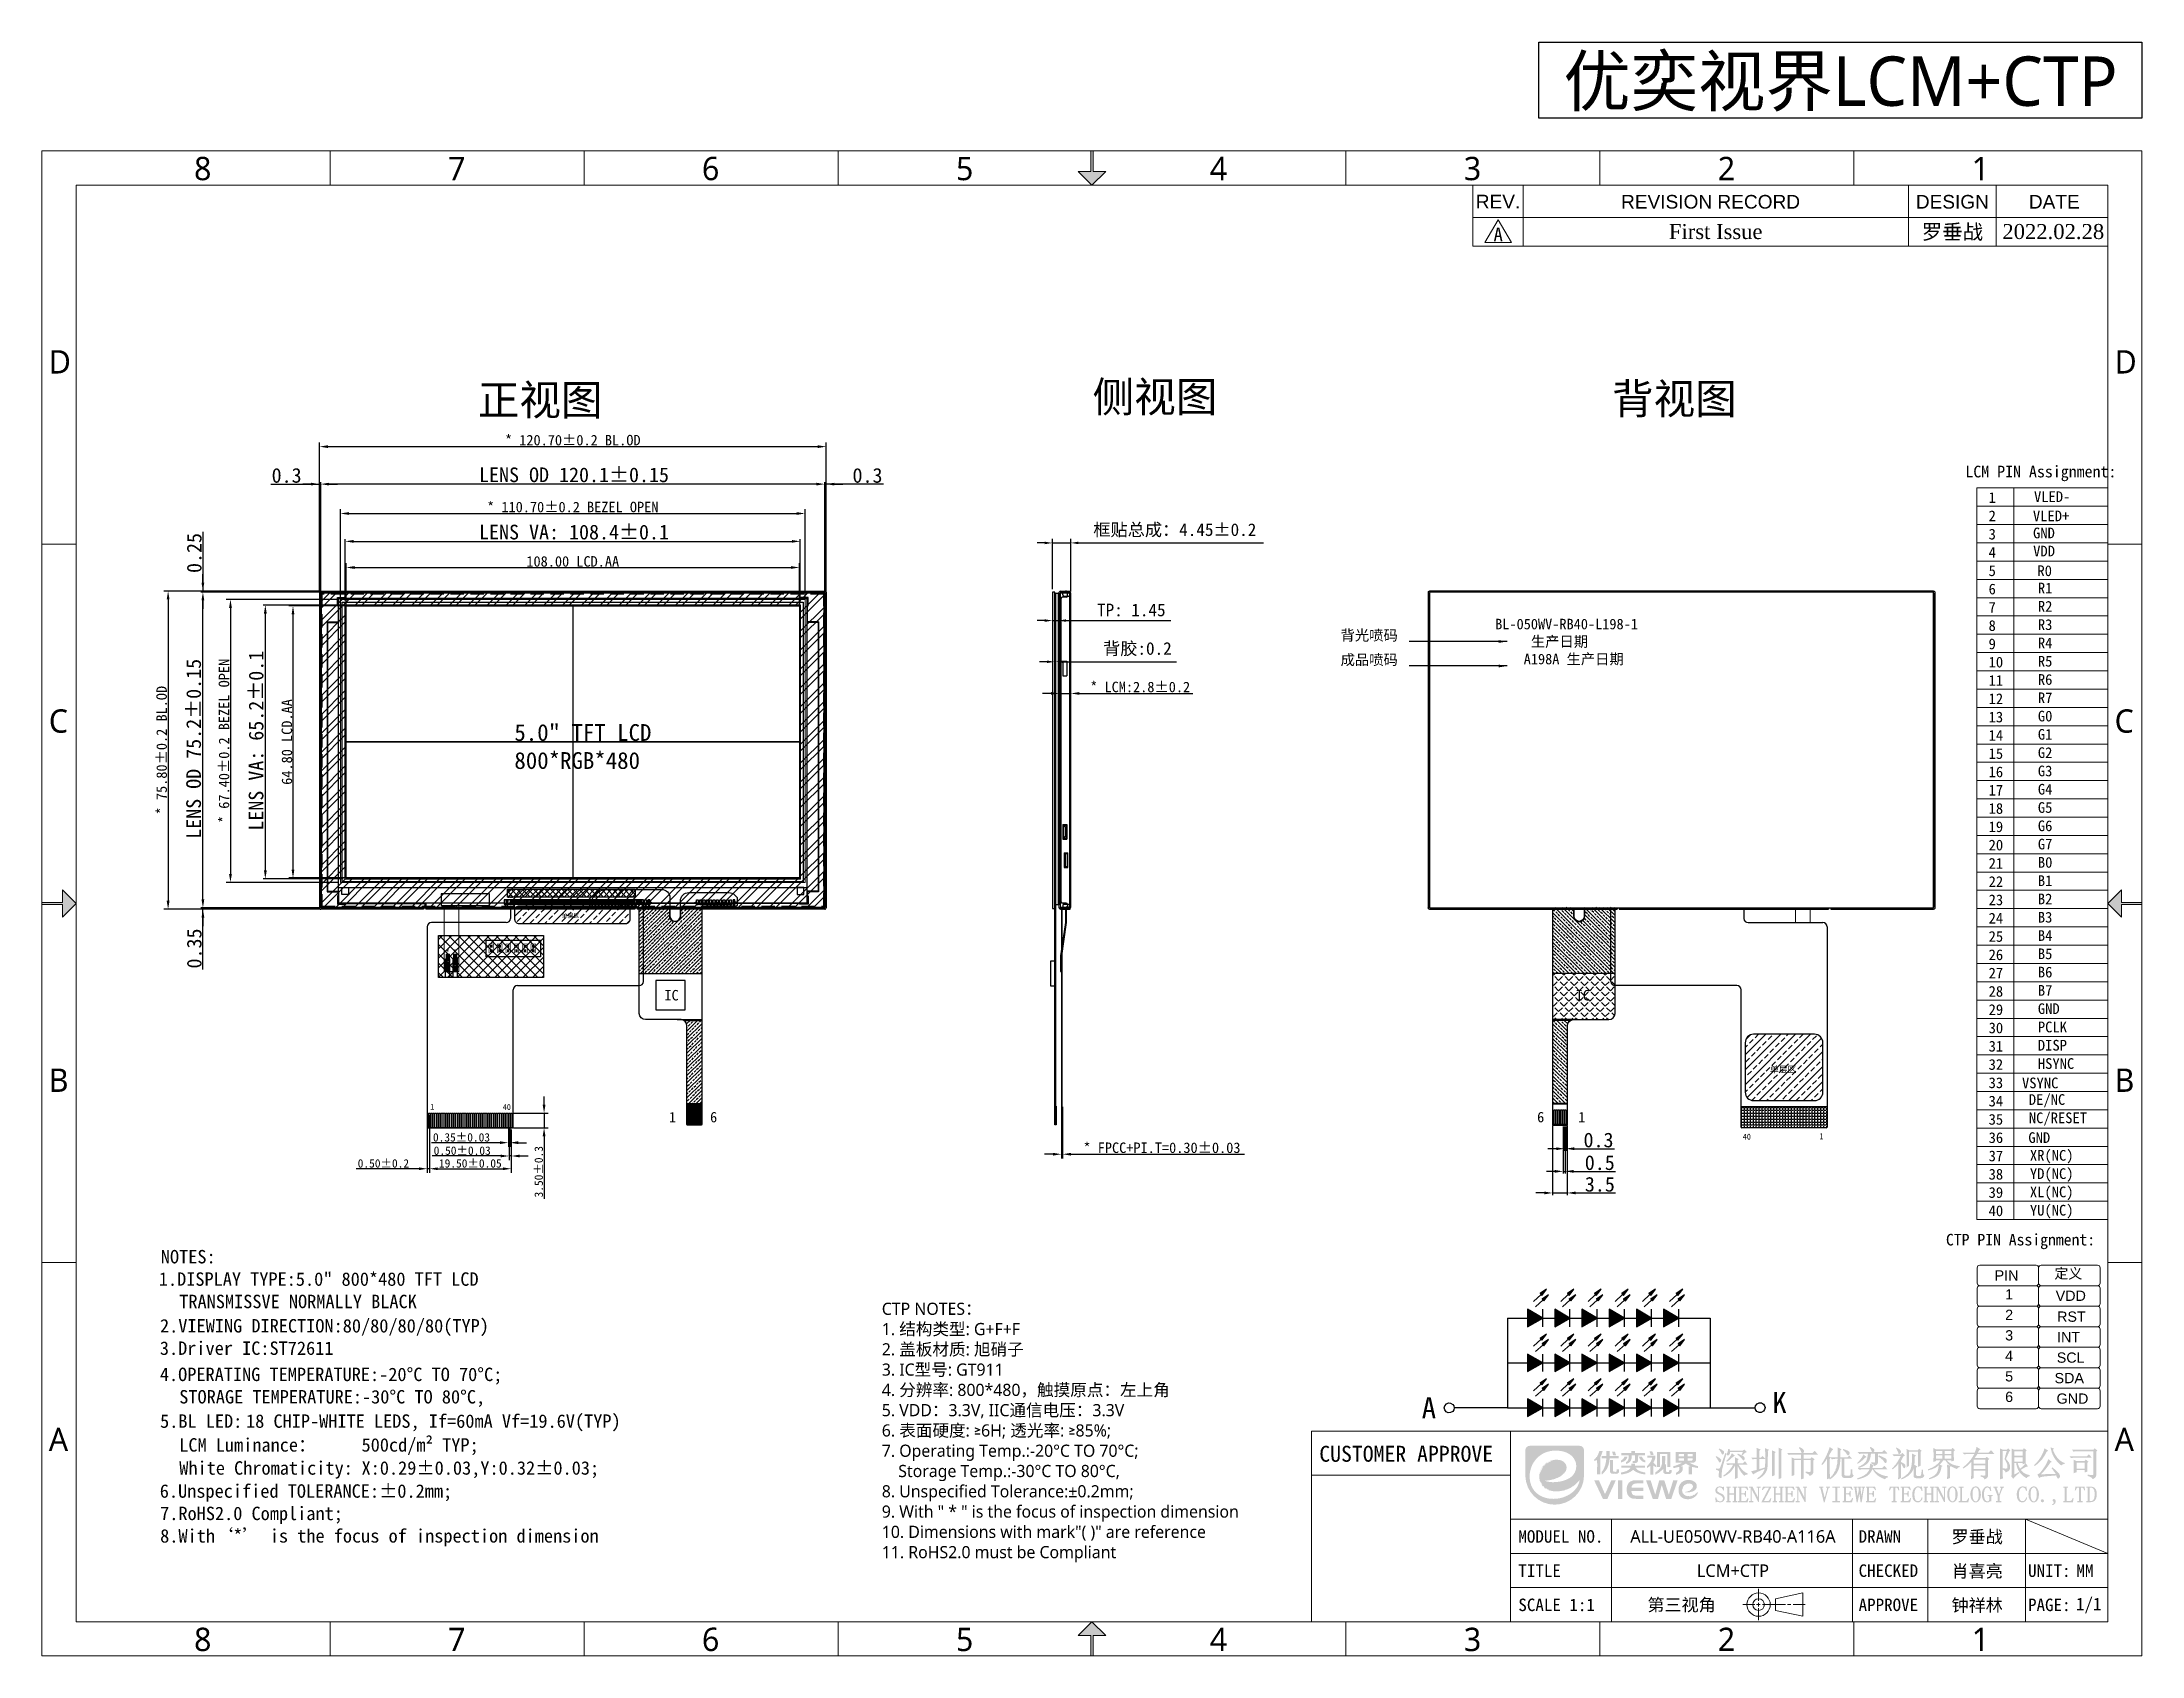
# Model space of a CAD drawing. Header units: inches. Extents: x 7170 to 7671, y -960 to -576.
import ezdxf
from ezdxf.enums import TextEntityAlignment as Align

# ---------------------------------------------------------------- set-up
doc = ezdxf.new("R2010")
doc.units = ezdxf.units.IN
doc.header["$MEASUREMENT"] = 0
doc.linetypes.add('ACAD_ISO02W100', pattern=[15, 12, -3])
doc.linetypes.add('HIDDEN2', pattern=[4.7625, 3.175, -1.5875])
for name, color, linetype, lineweight in [('A.A', 232, 'Continuous', 9), ('HOU', 7, 'Continuous', 5), ('LCD', 4, 'Continuous', 15), ('SPEC', 2, 'Continuous', 13), ('TUKUANG', 7, 'Continuous', 20), ('VIEWE_TK', 7, 'Continuous', 18), ('标注', 3, 'Continuous', 13)]:
    doc.layers.add(name, color=color, linetype=linetype, lineweight=lineweight)
for name, color, linetype in [('Dim', 3, 'Continuous'), ('dwg', 7, 'Continuous'), ('FPC', 11, 'Continuous'), ('FPC PAD', 54, 'Continuous'), ('POL', 57, 'Continuous'), ('SENSOR', 1, 'Continuous'), ('Stiffener', 72, 'Continuous'), ('TopOverlay', 2, 'Continuous'), ('TopPaste', 8, 'Continuous'), ('图层 1', 7, 'Continuous'), ('背胶', 7, 'Continuous'), ('胶', 2, 'Continuous')]:
    doc.layers.add(name, color=color, linetype=linetype)
doc.styles.add('ETD.arial', font='arial.ttf')
doc.styles.add('ETD.ST', font='')
doc.styles.add('ETD.TNR', font='times.ttf')
doc.styles.get("Standard").update_dxf_attribs({"font": ''})
doc.styles.add('VIEW 2.5', font='', dxfattribs={"height": 2.5})
doc.styles.add('VIEW 4', font='', dxfattribs={"height": 4})
doc.styles.add('VIEWE.KT', font='simkai.ttf')
doc.styles.add('WLYH', font='')
doc.styles.add('WLYH_TK', font='')
doc.styles.add('宋体', font='', dxfattribs={"height": 2.5})
doc.styles.get('ETD.ST').set_extended_font_data('SimSun')
doc.styles.get('Standard').set_extended_font_data('SimSun')
doc.styles.get('VIEW 2.5').set_extended_font_data('SimSun')
doc.styles.get('VIEW 4').set_extended_font_data('SimSun')
doc.styles.get('WLYH').set_extended_font_data('Microsoft YaHei')
doc.styles.get('WLYH_TK').set_extended_font_data('Microsoft YaHei')
doc.styles.get('宋体').set_extended_font_data('SimSun')
doc.dimstyles.new('11', dxfattribs={"dimtxt": 4, "dimasz": 1.8, "dimexe": 1, "dimexo": 1, "dimgap": 1, "dimtad": 1, "dimzin": 9, "dimdsep": 46, "dimtxsty": 'Standard', "dimcen": 1, "dimclrd": 256, "dimclre": 256, "dimclrt": 256, "dimadec": 3, "dimazin": 0, "dimtfac": 1, "dimtmove": 0, "dimatfit": 3, "dimfxl": 1, "dimarcsym": 0})
doc.dimstyles.new('GPO', dxfattribs={"dimtxt": 2.3, "dimasz": 2, "dimexe": 0.5, "dimexo": 0.5, "dimgap": 0.3, "dimtad": 1, "dimzin": 9, "dimdsep": 46, "dimtxsty": 'Standard', "dimcen": 0, "dimadec": 0, "dimazin": 2, "dimtfac": 1, "dimtmove": 0, "dimatfit": 3, "dimfxl": 1, "dimarcsym": 0})
doc.dimstyles.new('VIEW 2.5', dxfattribs={"dimscale": 2, "dimtxt": 2.5, "dimasz": 1, "dimexe": 0.5, "dimexo": 0.2, "dimgap": 0.09, "dimtad": 1, "dimzin": 0, "dimdsep": 46, "dimtxsty": 'VIEW 2.5', "dimcen": 0.09, "dimclrd": 256, "dimclre": 256, "dimclrt": 256, "dimadec": 0, "dimazin": 0, "dimtp": 0.01, "dimtm": 0.01, "dimtfac": 0.6, "dimtmove": 0, "dimatfit": 0, "dimfxl": 1, "dimtolj": 1, "dimtzin": 0, "dimarcsym": 0})
pattern_1 = [(45, (1073.8427, -5663.3647), (-0.88388348, 0.88388348), []), (45, (1074.7252, -5663.3647), (-0.88388348, 0.88388348), [0.6, -0.25])]
pattern_2 = [(135, (13783.7126, -5663.3647), (0.88388348, 0.88388348), []), (135, (13782.8301, -5663.3647), (0.88388348, 0.88388348), [0.6, -0.25])]

msp = doc.modelspace()

# ---------------------------------------------------------------- texts
at = {"lineweight": 13, "style": '宋体'}
for s, height, p in [('1', 2.548, (7634.019, -685.794)), ('VLED-', 2.5481, (7644.837, -685.584)), ('2', 2.548, (7634.019, -690.15)), ('VLED+', 2.5481, (7644.579, -690.169)), ('3', 2.548, (7634.019, -694.507)), ('GND', 2.5481, (7644.605, -694.229)), ('4', 2.548, (7634.019, -698.864)), ('VDD', 2.5481, (7644.635, -698.537)), ('5', 2.548, (7634.019, -703.221)), ('6', 2.548, (7634.019, -707.578)), ('R0', 2.5481, (7645.65, -703.227)), ('R1', 2.5481, (7645.756, -707.354)), ('7', 2.548, (7634.019, -711.934)), ('R2', 2.5481, (7645.756, -711.711)), ('8', 2.548, (7634.019, -716.291)), ('R3', 2.5481, (7645.756, -716.067)), ('9', 2.548, (7634.019, -720.648)), ('R4', 2.5481, (7645.756, -720.424)), ('10', 2.5481, (7634.019, -725.005)), ('R5', 2.5481, (7645.756, -724.781)), ('11', 2.5481, (7634.019, -729.362)), ('R6', 2.5481, (7645.756, -729.138)), ('12', 2.5481, (7634.019, -733.718)), ('G0', 2.5481, (7645.756, -737.851)), ('R7', 2.5481, (7645.756, -733.495)), ('13', 2.5481, (7634.019, -738.075)), ('14', 2.5481, (7634.019, -742.432)), ('G1', 2.5481, (7645.756, -742.208)), ('15', 2.5481, (7634.019, -746.789)), ('G2', 2.5481, (7645.756, -746.565)), ('16', 2.5481, (7634.019, -751.146)), ('G3', 2.5481, (7645.756, -750.922)), ('17', 2.5481, (7634.019, -755.502)), ('G4', 2.5481, (7645.756, -755.278)), ('18', 2.5481, (7634.019, -759.859)), ('G5', 2.5481, (7645.756, -759.635)), ('19', 2.5481, (7634.019, -764.216)), ('G6', 2.5481, (7645.756, -763.992)), ('20', 2.5481, (7634.019, -768.573)), ('21', 2.5481, (7634.019, -772.93)), ('G7', 2.5481, (7645.756, -768.349)), ('B0', 2.5481, (7645.756, -772.706)), ('22', 2.5481, (7634.019, -777.286)), ('B1', 2.5481, (7645.756, -777.062)), ('23', 2.5481, (7634.019, -781.643)), ('B2', 2.5481, (7645.756, -781.419)), ('24', 2.5481, (7634.019, -786)), ('B3', 2.5481, (7645.756, -785.776)), ('25', 2.5481, (7634.019, -790.357)), ('B4', 2.5481, (7645.756, -790.133)), ('26', 2.5481, (7634.019, -794.714)), ('B5', 2.5481, (7645.756, -794.49)), ('27', 2.5481, (7634.019, -799.07)), ('B6', 2.5481, (7645.756, -798.846)), ('28', 2.5481, (7634.019, -803.427)), ('29', 2.5481, (7634.019, -807.784)), ('GND', 2.5481, (7645.756, -807.56)), ('B7', 2.5481, (7645.756, -803.203)), ('30', 2.5481, (7634.019, -812.141)), ('PCLK', 2.5481, (7645.756, -811.917)), ('31', 2.5481, (7634.019, -816.498)), ('DISP', 2.5481, (7645.756, -816.274)), ('32', 2.5481, (7634.019, -820.854)), ('HSYNC', 2.5481, (7645.756, -820.63)), ('33', 2.5481, (7634.019, -825.211)), ('VSYNC', 2.5481, (7641.975, -825.251)), ('34', 2.5481, (7634.019, -829.568)), ('DE/NC', 2.5481, (7643.611, -829.204)), ('35', 2.5481, (7634.019, -833.925)), ('NC/RESET', 2.5481, (7643.611, -833.561)), ('36', 2.5481, (7634.019, -838.282)), ('37', 2.5481, (7634.019, -842.638)), ('GND', 2.5481, (7643.495, -838.273)), ('XR(NC)', 2.5481, (7643.858, -842.499)), ('38', 2.5481, (7634.019, -846.995)), ('YD(NC)', 2.5481, (7643.858, -846.855)), ('39', 2.5481, (7634.019, -851.352)), ('XL(NC)', 2.5481, (7643.858, -851.212)), ('40', 2.5481, (7634.019, -855.709)), ('YU(NC)', 2.5481, (7643.858, -855.569))]:
    msp.add_text(s, height=height, dxfattribs=at).set_placement(p)
at = {"color": 3, "style": '宋体'}
for s, p in [('NOTES:', (7198.543, -866.967)), ('1.DISPLAY TYPE:5.0" 800*480 TFT LCD', (7198.063, -872.3)), ('  TRANSMISSVE NORMALLY BLACK', (7198.578, -877.634)), ('2.VIEWING DIRECTION:80/80/80/80(TYP)', (7198.347, -883.429)), ('3.Driver IC:ST72611', (7198.312, -888.762)), ('4.OPERATING TEMPERATURE:-20°C TO 70°C;', (7198.312, -895.006)), ('  STORAGE TEMPERATURE:-30°C TO 80°C,', (7198.578, -900.34)), ('5.BL LED:', (7198.365, -906.135)), ('  LCM Luminance：', (7198.578, -911.806)), ('  White Chromaticity:', (7198.578, -917.3)), ('6.Unspecified TOLERANCE:±0.2mm;', (7198.294, -922.793)), ('7.RoHS2.0 Compliant;', (7198.383, -928.126)), ('8.With‘*’ is the focus of inspection dimension', (7198.383, -933.477))]:
    msp.add_text(s, height=3.2, dxfattribs=at).set_placement(p)
at = {"color": 1, "style": '宋体'}
for s, p in [('18 CHIP-WHITE LEDS, If=60mA Vf=19.6V(TYP)', (7218.845, -906.135)), ('500cd/m² TYP;', (7246.365, -911.806)), ('X:0.29±0.03,Y:0.32±0.03;', (7246.365, -917.3))]:
    msp.add_text(s, height=3.2, dxfattribs=at).set_placement(p)
at = {"ltscale": 100, "insert": (7516.456, -713.403), "char_height": 2.5, "width": 40.51252, "attachment_point": 1, "style": 'VIEW 2.5'}
msp.add_mtext('BL-050WV-RB40-L198-1\\P     生产日期\\P    {\\C7;A198A} 生产日期', dxfattribs=at)
at = {"color": 1, "linetype": 'ACAD_ISO02W100', "ltscale": 10, "insert": (7282.778, -738.496), "char_height": 4, "width": 59.17333, "attachment_point": 1, "style": 'VIEW 4'}
msp.add_mtext('5.0" TFT LCD\\P800*RGB*480 ', dxfattribs=at)
at = {"color": 6, "attachment_point": 1, "style": 'VIEW 2.5'}
for insert, char_height, width in [((7294.074, -783.644), 1, 5.82186), ((7581.941, -820.02), 1.5, 8.12031)]:
    msp.add_mtext('单层区', dxfattribs=dict(at, insert=insert, char_height=char_height, width=width))
at = {"lineweight": 13, "insert": (7370.318, -876.324), "char_height": 2.89813, "width": 143.61912, "attachment_point": 1, "style": 'WLYH'}
msp.add_mtext('\\A1;CTP NOTES：\\P1. 结构类型: G+F+F\\P2. 盖板材质: 旭硝子\\P3. IC型号: GT911\\P4. 分辨率: 800*480，触摸原点：左上角\\P5. VDD：3.3V, IIC通信电压：3.3V \\P6. 表面硬度: ≥6H; {\\A0;透光率}: ≥85%;\\P7. Operating Temp.:-20°C TO 70°C;\\P    Storage Temp.:-30°C TO 80°C,\\P8. Unspecified Tolerance:±0.2mm;\\P9. With " * " is the focus of inspection dimension\\P10. Dimensions with mark"( )" are reference \\P11. RoHS2.0 must be Compliant', dxfattribs=at)
at = {"layer": 'Dim', "color": 0}
for s, insert, char_height, width, attachment_point in [('\\fsimsun|b0|i0|c134|p0;\\C256;正视图', (7274.062, -657.643), 7.2576, 257.8999, 1), ('\\fsimsun|b0|i0|c134|p0;\\C256;侧视图', (7420.551, -656.912), 7.2576, 257.8999, 1), ('\\fsimsun|b0|i0|c134|p0;\\C256;背视图', (7544.305, -657.354), 7.2576, 251.71904, 1), ('LCM PIN Assignment:', (7646.476, -678.784), 2.78327, 49.13935, 5), ('CTP PIN Assignment:', (7641.628, -861.766), 2.74891, 48.53269, 5)]:
    msp.add_mtext(s, dxfattribs=dict(at, insert=insert, char_height=char_height, width=width, attachment_point=attachment_point))
at = {"layer": 'Dim', "color": 1, "ltscale": 100, "char_height": 2.5, "width": 13.995, "attachment_point": 1, "style": 'VIEW 2.5'}
for s, insert in [('背光喷码', (7479.624, -716.079)), ('成品喷码', (7479.624, -721.911))]:
    msp.add_mtext(s, dxfattribs=dict(at, insert=insert))
at = {"layer": 'Dim', "color": 0, "char_height": 2.5, "attachment_point": 5, "style": '宋体'}
for s, insert in [('1', (7320.468, -832.125)), ('6', (7330.252, -832.125)), ('6', (7527.303, -832.125)), ('1', (7537.087, -832.125))]:
    msp.add_mtext(s, dxfattribs=dict(at, insert=insert))
at = {"layer": 'Dim', "linetype": 'Continuous', "lineweight": 9, "char_height": 2.5, "attachment_point": 5, "style": '宋体'}
for s, insert in [('6', (7527.303, -832.125)), ('1', (7537.087, -832.125))]:
    msp.add_mtext(s, dxfattribs=dict(at, insert=insert))
at = {"layer": 'FPC', "color": 1, "char_height": 2.5}
for insert, attachment_point in [((7318.529, -801.824), 1), ((7539.027, -801.824), 3)]:
    msp.add_mtext('IC', dxfattribs=dict(at, insert=insert, attachment_point=attachment_point))
at = {"layer": 'LCD', "color": 1, "lineweight": 13, "style": '宋体'}
for s, height, p in [('165', 0.5652, (7282.409, -781.937)), ('1', 0.565, (7311.299, -781.959)), ('1', 1.413, (7263.209, -829.624)), ('40', 1.4129, (7280.985, -829.727)), ('40', 1.4129, (7576.425, -836.782)), ('1', 1.413, (7594.201, -836.679))]:
    msp.add_text(s, height=height, dxfattribs=at).set_placement(p, align=Align.MIDDLE)
at = {"layer": 'SPEC', "char_height": 2.44088, "attachment_point": 1}
for s, insert, width in [('{\\fArial|b0|i0|c0|p34;\\C4;PIN}', (7635.456, -868.611), 11.46886), ('{\\fSimSun|b0|i0|c134|p2;\\C4;定义}', (7649.695, -868.138), 11.46886), ('{\\fArial|b0|i0|c0|p34;\\C4;1}', (7637.968, -873.121), 11.46886), ('{\\fArial|b0|i0|c0|p34;\\C4;VDD}', (7650.002, -873.464), 11.46886), ('{\\fArial|b0|i0|c0|p34;\\C4;2}', (7637.968, -878.003), 11.46886), ('{\\fArial|b0|i0|c0|p32;\\C4;RST}', (7650.341, -878.425), 37.95781), ('{\\fArial|b0|i0|c0|p34;\\C4;3}', (7637.968, -882.884), 11.46886), ('{\\fArial|b0|i0|c0|p32;\\C4;INT}', (7650.341, -883.307), 28.5191), ('{\\fArial|b0|i0|c0|p34;\\C4;4}', (7637.968, -887.766), 11.46886), ('{\\fArial|b0|i0|c0|p34;\\C4;SCL}', (7650.26, -888.189), 28.60032), ('{\\fArial|b0|i0|c0|p34;\\C4;5}', (7637.968, -892.648), 11.46886), ('{\\fArial|b0|i0|c0|p32;\\C4;SDA}', (7649.737, -893.071), 12.91068), ('{\\fArial|b0|i0|c0|p34;\\C4;6}', (7637.968, -897.53), 11.46886), ('{\\fArial|b0|i0|c0|p32;\\C4;GND}', (7650.21, -897.952), 34.83161)]:
    msp.add_mtext(s, dxfattribs=dict(at, insert=insert, width=width))
at = {"layer": '图层 1', "color": 7, "char_height": 5.04343, "attachment_point": 7, "rotation": 0}
for s, insert in [('\\fSimSun|b0|i0|c0|p34;\\W1;A', (7498.954, -903.901)), ('\\fSimSun|b0|i0|c0|p34;\\W1;K', (7582.488, -902.639))]:
    msp.add_mtext(s, dxfattribs=dict(at, insert=insert))
at = {"layer": '标注', "color": 0, "char_height": 0.65, "attachment_point": 3}
for s, insert in [('K', (7267.198, -792.09)), ('A', (7268.923, -792.053))]:
    msp.add_mtext(s, dxfattribs=dict(at, insert=insert))

# ---------------------------------------------------------------- blocks, each defined once
blk = doc.blocks.new('rev..')
at = {"layer": 'VIEWE_TK'}
for p, q in [((5714.36, 5491.95), (5714.36, 5487.73)), ((5721.69, 5491.95), (5721.69, 5487.73)), ((5778.02, 5491.95), (5778.02, 5487.73)), ((5790.83, 5491.95), (5790.83, 5487.73)), ((5714.36, 5487.73), (5807.17, 5487.73))]:
    blk.add_line(p, q, dxfattribs=at)
for tag, style, p in [('修改描述', 'ETD.TNR', (5749.85, 5489.87)), ('修改者', 'VIEWE.KT', (5784.46, 5489.87)), ('修改日期', 'ETD.TNR', (5799.2, 5489.87))]:
    blk.add_attdef(tag, text='', height=2.19, dxfattribs=dict(at, style=style)).set_placement(p, align=Align.MIDDLE)
blk = doc.blocks.new('vidr')
at = {"lineweight": 9}
for p, q in [((553.02, 20.41), (553.02, 18.37)), ((553.02, 17.4), (553.02, 18.01)), ((550.37, 17.71), (552.41, 17.71)), ((552.72, 17.71), (553.32, 17.71)), ((553.02, 15.05), (553.02, 17.09)), ((555.73, 17.71), (553.69, 17.71)), ((555.59, 17.71), (557.63, 17.71)), ((557.94, 17.71), (558.54, 17.71)), ((560.95, 17.71), (558.91, 17.71))]:
    blk.add_line(p, q, dxfattribs=at)
at = {"layer": 'TUKUANG', "lineweight": 15, "ltscale": 0.13}
blk.add_lwpolyline([(560.55, 15.72), (560.55, 19.69), (555.93, 18.7), (555.93, 16.71)], close=True, dxfattribs=at)
for radius in [1.98, 0.99]:
    blk.add_circle((553.05, 17.71), radius, dxfattribs=at)
blk = doc.blocks.new('viewe_logo')
at = {"layer": 'VIEWE_TK', "linetype": 'Continuous', "lineweight": 0}
h = blk.add_hatch(color=5, dxfattribs=at)
edge = h.paths.add_edge_path()
edge.add_line((5730.6, 5307.98), (5730.6, 5311.73))
edge.add_arc((5729.95, 5311.73), 0.654, 0, 90)
edge.add_line((5729.95, 5312.39), (5722.67, 5312.39))
edge.add_arc((5722.67, 5311.73), 0.654, 90, 180)
edge.add_line((5722.02, 5311.73), (5722.02, 5307.98))
edge.add_arc((5726.31, 5308.07), 4.29, 181.2429, 358.7571)
edge = h.paths.add_edge_path(flags=16)
edge.add_arc((5779.41, 5264.36), 65.54, 138.9767, 139.0281)
edge.add_arc((5735.96, 5302.09), 8, 139.028, 139.4996)
edge.add_arc((5741.66, 5297.22), 15.49, 139.4996, 139.7873)
edge.add_arc((5727.17, 5309.47), 3.47, 316.4813, 319.7873, ccw=False)
edge.add_arc((5724.26, 5312.23), 7.49, 314.6201, 316.4813, ccw=False)
edge.add_arc((5724.36, 5312.13), 7.35, 312.7639, 314.6201, ccw=False)
edge.add_arc((5727.62, 5308.6), 2.55, 308.6698, 312.7639, ccw=False)
edge.add_arc((5726.81, 5309.62), 3.84, 301.5882, 308.6698, ccw=False)
edge.add_arc((5726.62, 5309.92), 4.2, 294.9649, 301.5882, ccw=False)
edge.add_arc((5726.61, 5309.94), 4.22, 288.3585, 294.9649, ccw=False)
edge.add_arc((5726.7, 5309.68), 3.95, 281.4063, 288.3585, ccw=False)
edge.add_arc((5726.29, 5311.7), 6, 279.0863, 281.4063, ccw=False)
edge.add_arc((5726.74, 5308.88), 3.15, 275.3278, 279.0863, ccw=False)
edge.add_arc((5726.71, 5309.25), 3.52, 271.8109, 275.3279, ccw=False)
edge.add_arc((5726.54, 5314.76), 9.04, 270.0712, 271.8109, ccw=False)
edge.add_arc((5726.54, 5314.74), 9.02, 268.3938, 270.0711, ccw=False)
edge.add_arc((5726.36, 5308.63), 2.9, 264.4874, 268.3937, ccw=False)
edge.add_arc((5726.3, 5307.96), 2.23, 259.9215, 264.4874, ccw=False)
edge.add_arc((5726.51, 5309.14), 3.43, 256.612, 259.9214, ccw=False)
edge.add_arc((5726.31, 5308.3), 2.56, 242.4826, 256.612, ccw=False)
edge.add_arc((5726.03, 5307.76), 1.96, 225.211, 242.4827, ccw=False)
edge.add_arc((5725.99, 5307.72), 1.9, 207.6137, 225.211, ccw=False)
edge.add_arc((5726.31, 5307.89), 2.26, 192.2113, 207.6137, ccw=False)
edge.add_arc((5725.48, 5307.71), 1.41, 188.5897, 192.2112, ccw=False)
edge.add_arc((5725.11, 5307.65), 1.03, 184.0158, 188.5896, ccw=False)
edge.add_arc((5725.98, 5307.71), 1.91, 180.8981, 184.0158, ccw=False)
edge.add_arc((5736.56, 5307.88), 12.49, 180.1196, 180.8982, ccw=False)
edge.add_arc((5736.51, 5307.88), 12.44, 179.3273, 180.1196, ccw=False)
edge.add_arc((5725.95, 5308), 1.88, 176.1321, 179.3274, ccw=False)
edge.add_arc((5725.16, 5308.05), 1.09, 171.6135, 176.1321, ccw=False)
edge.add_arc((5725.91, 5307.94), 1.85, 168.5736, 171.6135, ccw=False)
edge.add_arc((5726.77, 5307.77), 2.72, 152.7685, 168.5736, ccw=False)
edge.add_arc((5726.52, 5307.9), 2.45, 135.6719, 152.7685, ccw=False)
edge.add_arc((5726.49, 5307.93), 2.4, 118.374, 135.6719, ccw=False)
edge.add_arc((5726.54, 5307.84), 2.5, 101.6268, 118.374, ccw=False)
edge.add_arc((5726.46, 5308.23), 2.1, 98.4608, 101.6268, ccw=False)
edge.add_arc((5726.74, 5306.34), 4.02, 96.5116, 98.4607, ccw=False)
edge.add_arc((5726.72, 5306.47), 3.88, 94.5686, 96.5116, ccw=False)
edge.add_arc((5726.51, 5309.11), 1.23, 90, 94.5686, ccw=False)
edge.add_line((5726.51, 5310.34), (5726.59, 5310.34))
edge.add_line((5726.59, 5310.34), (5726.63, 5310.34))
edge.add_line((5726.63, 5310.34), (5726.68, 5310.34))
edge.add_line((5726.68, 5310.34), (5726.72, 5310.34))
edge.add_line((5726.72, 5310.34), (5726.77, 5310.34))
edge.add_line((5726.77, 5310.34), (5726.81, 5310.33))
edge.add_line((5726.81, 5310.33), (5726.86, 5310.33))
edge.add_line((5726.86, 5310.33), (5726.9, 5310.32))
edge.add_line((5726.9, 5310.32), (5726.95, 5310.32))
edge.add_line((5726.95, 5310.32), (5726.99, 5310.31))
edge.add_line((5726.99, 5310.31), (5727.04, 5310.3))
edge.add_line((5727.04, 5310.3), (5727.08, 5310.29))
edge.add_line((5727.08, 5310.29), (5727.13, 5310.28))
edge.add_line((5727.13, 5310.28), (5727.17, 5310.27))
edge.add_line((5727.17, 5310.27), (5727.21, 5310.25))
edge.add_line((5727.21, 5310.25), (5727.26, 5310.24))
edge.add_line((5727.26, 5310.24), (5727.3, 5310.22))
edge.add_line((5727.3, 5310.22), (5727.34, 5310.2))
edge.add_line((5727.34, 5310.2), (5727.39, 5310.18))
edge.add_line((5727.39, 5310.18), (5727.43, 5310.17))
edge.add_line((5727.43, 5310.17), (5727.47, 5310.14))
edge.add_line((5727.47, 5310.14), (5727.51, 5310.12))
edge.add_line((5727.51, 5310.12), (5727.55, 5310.1))
edge.add_line((5727.55, 5310.1), (5727.58, 5310.07))
edge.add_line((5727.58, 5310.07), (5727.62, 5310.05))
edge.add_line((5727.62, 5310.05), (5727.66, 5310.02))
edge.add_line((5727.66, 5310.02), (5727.69, 5309.99))
edge.add_line((5727.69, 5309.99), (5727.72, 5309.96))
edge.add_line((5727.72, 5309.96), (5727.76, 5309.92))
edge.add_line((5727.76, 5309.92), (5727.79, 5309.89))
edge.add_line((5727.79, 5309.89), (5727.81, 5309.85))
edge.add_line((5727.81, 5309.85), (5727.84, 5309.82))
edge.add_line((5727.84, 5309.82), (5727.87, 5309.78))
edge.add_line((5727.87, 5309.78), (5727.89, 5309.74))
edge.add_line((5727.89, 5309.74), (5727.92, 5309.7))
edge.add_line((5727.92, 5309.7), (5727.94, 5309.66))
edge.add_line((5727.94, 5309.66), (5727.96, 5309.62))
edge.add_line((5727.96, 5309.62), (5727.97, 5309.58))
edge.add_line((5727.97, 5309.58), (5727.99, 5309.53))
edge.add_line((5727.99, 5309.53), (5728, 5309.49))
edge.add_line((5728, 5309.49), (5728.01, 5309.45))
edge.add_line((5728.01, 5309.45), (5728.02, 5309.4))
edge.add_line((5728.02, 5309.4), (5728.03, 5309.36))
edge.add_line((5728.03, 5309.36), (5728.04, 5309.31))
edge.add_line((5728.04, 5309.31), (5728.04, 5309.26))
edge.add_line((5728.04, 5309.26), (5728.04, 5309.22))
edge.add_line((5728.04, 5309.22), (5728.04, 5309.17))
edge.add_line((5728.04, 5309.17), (5728.04, 5309.13))
edge.add_line((5728.04, 5309.13), (5728.04, 5309.08))
edge.add_line((5728.04, 5309.08), (5728.03, 5309.04))
edge.add_line((5728.03, 5309.04), (5728.03, 5308.99))
edge.add_line((5728.03, 5308.99), (5728.02, 5308.95))
edge.add_line((5728.02, 5308.95), (5728.01, 5308.9))
edge.add_line((5728.01, 5308.9), (5727.99, 5308.86))
edge.add_line((5727.99, 5308.86), (5727.98, 5308.81))
edge.add_line((5727.98, 5308.81), (5727.96, 5308.77))
edge.add_line((5727.96, 5308.77), (5727.95, 5308.73))
edge.add_line((5727.95, 5308.73), (5727.93, 5308.69))
edge.add_line((5727.93, 5308.69), (5727.91, 5308.65))
edge.add_line((5727.91, 5308.65), (5727.88, 5308.61))
edge.add_line((5727.88, 5308.61), (5727.86, 5308.57))
edge.add_line((5727.86, 5308.57), (5727.83, 5308.53))
edge.add_line((5727.83, 5308.53), (5727.8, 5308.5))
edge.add_line((5727.8, 5308.5), (5727.77, 5308.46))
edge.add_line((5727.77, 5308.46), (5727.74, 5308.43))
edge.add_line((5727.74, 5308.43), (5727.71, 5308.39))
edge.add_arc((5725.55, 5310.37), 2.93, 313.4937, 317.6091, ccw=False)
edge.add_arc((5725.42, 5310.5), 3.11, 309.4013, 313.4936, ccw=False)
edge.add_arc((5726.19, 5309.57), 1.91, 303.4961, 309.4013, ccw=False)
edge.add_arc((5725.34, 5310.85), 3.45, 296.7242, 303.496, ccw=False)
edge.add_arc((5725.01, 5311.5), 4.17, 290.8579, 296.7242, ccw=False)
edge.add_arc((5724.86, 5311.91), 4.61, 285.2789, 290.8579, ccw=False)
edge.add_arc((5724.6, 5312.86), 5.59, 280.4523, 285.2789, ccw=False)
edge.add_arc((5724.94, 5310.98), 3.68, 278.0623, 280.4524, ccw=False)
edge.add_arc((5724.19, 5316.31), 9.06, 276.8421, 278.0623, ccw=False)
edge.add_arc((5724.2, 5316.22), 8.97, 275.6297, 276.8421, ccw=False)
edge.add_arc((5724.8, 5310.11), 2.84, 272.7731, 275.6298, ccw=False)
edge.add_arc((5725.26, 5300.65), 6.63, 92.7732, 93.2258)
edge.add_arc((5724.89, 5307.26), 0.0176, 93.2259, 122.7156)
edge.add_arc((5724.88, 5307.27), 0.00241, 122.7156, 243.7471)
edge.add_arc((5725.22, 5307.95), 0.759, 243.7469, 245.939)
edge.add_arc((5725.12, 5307.74), 0.527, 245.939, 255.4767)
edge.add_arc((5727.43, 5316.64), 9.72, 255.4767, 256.6182)
edge.add_arc((5726.97, 5314.73), 7.76, 256.6182, 258.0868)
edge.add_arc((5725.83, 5309.31), 2.22, 258.0867, 261.8102)
edge.add_arc((5726.14, 5311.48), 4.42, 261.8101, 270.6833)
edge.add_arc((5726.13, 5312.26), 5.19, 270.6832, 278.5411)
edge.add_arc((5726.15, 5312.14), 5.07, 278.5411, 286.4869)
edge.add_arc((5726.49, 5311), 3.88, 286.4868, 296.1931)
edge.add_arc((5726.89, 5310.19), 2.98, 296.1932, 303.8439)
edge.add_arc((5727.35, 5309.51), 2.16, 303.8439, 313.5898)
edge.add_arc((5727.46, 5309.38), 1.99, 313.5897, 323.7862)
edge.add_arc((5727.38, 5309.44), 2.09, 323.7861, 333.601)
edge.add_arc((5727.38, 5309.44), 2.09, 333.601, 340.5955)
edge.add_arc((5727.61, 5309.36), 1.85, 340.5955, 348.254)
edge.add_arc((5727.58, 5309.37), 1.87, 348.2539, 355.86)
edge.add_arc((5727.25, 5309.39), 2.21, 355.86, 2.5779)
edge.add_arc((5733.23, 5309.66), 3.78, 181.1335, 182.578, ccw=False)
edge.add_line((5729.45, 5309.59), (5729.44, 5309.66))
edge.add_line((5729.44, 5309.66), (5729.43, 5309.73))
edge.add_line((5729.43, 5309.73), (5729.42, 5309.79))
edge.add_line((5729.42, 5309.79), (5729.41, 5309.86))
edge.add_line((5729.41, 5309.86), (5729.4, 5309.93))
edge.add_line((5729.4, 5309.93), (5729.38, 5309.99))
edge.add_line((5729.38, 5309.99), (5729.36, 5310.06))
edge.add_line((5729.36, 5310.06), (5729.33, 5310.12))
edge.add_line((5729.33, 5310.12), (5729.3, 5310.19))
edge.add_line((5729.3, 5310.19), (5729.27, 5310.25))
edge.add_line((5729.27, 5310.25), (5729.24, 5310.31))
edge.add_line((5729.24, 5310.31), (5729.21, 5310.37))
edge.add_line((5729.21, 5310.37), (5729.17, 5310.43))
edge.add_line((5729.17, 5310.43), (5729.14, 5310.49))
edge.add_line((5729.14, 5310.49), (5729.1, 5310.55))
edge.add_line((5729.1, 5310.55), (5729.06, 5310.61))
edge.add_line((5729.06, 5310.61), (5729.02, 5310.66))
edge.add_line((5729.02, 5310.66), (5728.98, 5310.72))
edge.add_line((5728.98, 5310.72), (5728.93, 5310.77))
edge.add_line((5728.93, 5310.77), (5728.88, 5310.82))
edge.add_line((5728.88, 5310.82), (5728.83, 5310.87))
edge.add_line((5728.83, 5310.87), (5728.78, 5310.92))
edge.add_line((5728.78, 5310.92), (5728.73, 5310.96))
edge.add_line((5728.73, 5310.96), (5728.68, 5311))
edge.add_line((5728.68, 5311), (5728.62, 5311.05))
edge.add_line((5728.62, 5311.05), (5728.57, 5311.09))
edge.add_line((5728.57, 5311.09), (5728.51, 5311.13))
edge.add_line((5728.51, 5311.13), (5728.45, 5311.16))
edge.add_line((5728.45, 5311.16), (5728.39, 5311.2))
edge.add_line((5728.39, 5311.2), (5728.33, 5311.24))
edge.add_line((5728.33, 5311.24), (5728.27, 5311.27))
edge.add_line((5728.27, 5311.27), (5728.21, 5311.3))
edge.add_line((5728.21, 5311.3), (5728.15, 5311.33))
edge.add_line((5728.15, 5311.33), (5728.09, 5311.36))
edge.add_line((5728.09, 5311.36), (5728.02, 5311.39))
edge.add_line((5728.02, 5311.39), (5727.96, 5311.42))
edge.add_line((5727.96, 5311.42), (5727.89, 5311.44))
edge.add_line((5727.89, 5311.44), (5727.83, 5311.47))
edge.add_line((5727.83, 5311.47), (5727.76, 5311.49))
edge.add_line((5727.76, 5311.49), (5727.7, 5311.51))
edge.add_line((5727.7, 5311.51), (5727.63, 5311.53))
edge.add_arc((5729.33, 5318.78), 7.44, 255.8925, 256.8447, ccw=False)
edge.add_arc((5726.72, 5308.39), 3.27, 75.8925, 77.491)
edge.add_arc((5726.06, 5305.45), 6.28, 77.491, 78.4708)
edge.add_arc((5726.08, 5305.52), 6.21, 78.4708, 79.4528)
edge.add_arc((5726.69, 5308.79), 2.88, 79.4528, 81.1982)
edge.add_arc((5726.76, 5309.25), 2.41, 81.1981, 83.9225)
edge.add_arc((5726.76, 5309.3), 2.36, 83.9226, 86.6917)
edge.add_arc((5726.67, 5307.71), 3.96, 86.6917, 88.7296)
edge.add_arc((5726.38, 5294.54), 17.14, 88.7295, 89.4157)
edge.add_arc((5726.11, 5268.01), 43.66, 89.4156, 89.7768)
edge.add_arc((5726.27, 5309.43), 2.25, 89.7769, 92.905)
edge.add_arc((5726.23, 5310.17), 1.51, 92.905, 97.084)
edge.add_arc((5727.49, 5300.06), 11.69, 97.0839, 98.0068)
edge.add_arc((5726.46, 5307.4), 4.28, 98.0067, 106.5252)
edge.add_arc((5726.23, 5308.16), 3.49, 106.5252, 116.4621)
edge.add_arc((5726.18, 5308.27), 3.36, 116.462, 126.5915)
edge.add_arc((5726.36, 5308.02), 3.67, 126.5916, 136.0858)
edge.add_arc((5726.34, 5308.04), 3.64, 136.0859, 145.7709)
edge.add_arc((5726.49, 5307.94), 3.83, 145.7709, 155.0992)
edge.add_arc((5726.63, 5307.87), 3.98, 155.0993, 164.2434)
edge.add_arc((5726.99, 5307.77), 4.35, 164.2434, 172.7909)
edge.add_arc((5724.71, 5308.06), 2.06, 172.7909, 178.4886)
edge.add_arc((5729.41, 5307.94), 6.76, 178.4885, 180.8384)
edge.add_arc((5729.42, 5307.94), 6.77, 180.8384, 183.1938)
edge.add_arc((5724.84, 5307.68), 2.17, 183.1938, 188.6835)
edge.add_arc((5726.53, 5307.94), 3.89, 188.6836, 194.1577)
edge.add_arc((5726.02, 5307.81), 3.36, 194.1577, 200.2597)
edge.add_arc((5725.81, 5307.73), 3.14, 200.2596, 206.5812)
edge.add_arc((5725.49, 5307.57), 2.78, 206.5811, 213.5026)
edge.add_arc((5725.55, 5307.61), 2.85, 213.5026, 226.7548)
edge.add_arc((5725.64, 5307.71), 2.98, 226.7547, 239.5587)
edge.add_arc((5725.82, 5308.02), 3.34, 239.5586, 251.5963)
edge.add_arc((5726.22, 5309.21), 4.6, 251.5963, 261.0773)
edge.add_arc((5725.83, 5306.77), 2.13, 261.0773, 267.5938)
edge.add_arc((5726.14, 5314.07), 9.44, 267.5939, 269.7527)
edge.add_arc((5726.14, 5314.03), 9.4, 269.7528, 271.9291)
edge.add_arc((5726.38, 5306.98), 2.34, 271.9291, 278.0397)
edge.add_arc((5725.98, 5309.79), 5.18, 278.0396, 287.8226)
edge.add_arc((5726.29, 5308.82), 4.16, 287.8225, 299.3551)
edge.add_arc((5726.49, 5308.46), 3.75, 299.355, 311.5329)
edge.add_arc((5726.8, 5308.12), 3.29, 311.5329, 324.9643)
edge.add_arc((5727.6, 5307.56), 2.32, 324.9643, 331.0145)
edge.add_arc((5726.68, 5308.07), 3.37, 331.0145, 335.5845)
edge.add_arc((5726.64, 5308.09), 3.41, 335.5845, 340.1302)
edge.add_arc((5727.49, 5307.78), 2.51, 340.1303, 345.8562)
edge.add_arc((5727.02, 5307.9), 2.99, 345.8562, 347.2701)
edge.add_arc((5727.46, 5307.8), 2.54, 347.2701, 348.8682)
edge.add_arc((5720.2, 5309.23), 9.93, 348.8682, 349.2459)
edge.add_arc((5729.96, 5307.37), 0.00313, 349.246, 90)
edge.add_arc((5729.96, 5307.37), 0.00314, 89.9998, 138.9765)
at = {"layer": 'VIEWE_TK', "lineweight": 0, "true_color": 0x0000fa}
h = blk.add_hatch(color=5, dxfattribs=at)
edge = h.paths.add_edge_path(flags=16)
edge.add_arc((5744.47, 5311.15), 0.0157, 94.4749, 122.6449, ccw=False)
edge.add_line((5744.47, 5311.16), (5744.49, 5311.16))
edge.add_line((5744.49, 5311.16), (5744.52, 5311.17))
edge.add_line((5744.52, 5311.17), (5744.57, 5311.17))
edge.add_line((5744.57, 5311.17), (5744.64, 5311.17))
edge.add_line((5744.64, 5311.17), (5744.69, 5311.17))
edge.add_line((5744.69, 5311.17), (5744.74, 5311.17))
edge.add_line((5744.74, 5311.17), (5744.79, 5311.17))
edge.add_line((5744.79, 5311.17), (5744.85, 5311.17))
edge.add_line((5744.85, 5311.17), (5745.22, 5311.16))
edge.add_line((5745.22, 5311.16), (5745.22, 5310.83))
edge.add_line((5745.22, 5310.83), (5744.45, 5310.83))
edge.add_line((5744.45, 5310.83), (5744.45, 5310.98))
edge.add_line((5744.45, 5310.98), (5744.45, 5311.04))
edge.add_line((5744.45, 5311.04), (5744.45, 5311.1))
edge.add_line((5744.45, 5311.1), (5744.45, 5311.14))
edge.add_arc((5744.49, 5311.14), 0.0401, 164.8077, 178.0236, ccw=False)
edge.add_arc((5744.48, 5311.14), 0.0249, 151.2668, 166.5728, ccw=False)
edge.add_arc((5744.47, 5311.15), 0.0157, 122.6449, 149.5016, ccw=False)
h.paths.add_polyline_path([(5745.73, 5310.83), (5746.49, 5310.83), (5746.49, 5311.16), (5745.73, 5311.17)], flags=16)
h.paths.add_polyline_path([(5744.45, 5310.55), (5745.23, 5310.55), (5745.23, 5310.21), (5744.45, 5310.21)], flags=16)
edge = h.paths.add_edge_path()
edge.add_arc((5739.69, 5307.34), 0.023, 180.0001, 199.7604)
edge.add_arc((12369.52, 7689.06), 7044.69, 199.760462, 199.763899)
edge.add_arc((6047.34, 5417.43), 326.78, 199.7639, 199.8459)
edge.add_arc((6340.34, 5523.19), 638.28, 199.84586, 199.89559)
edge.add_line((5740.16, 5305.97), (5740.65, 5304.62))
edge.add_line((5740.65, 5304.62), (5741.03, 5304.62))
edge.add_line((5741.03, 5304.62), (5741.41, 5304.62))
edge.add_line((5741.41, 5304.62), (5741.68, 5305.62))
edge.add_arc((5913.99, 5259.04), 178.49, 164.7441, 164.8727, ccw=False)
edge.add_arc((5830.81, 5281.73), 92.28, 164.5336, 164.7442, ccw=False)
edge.add_arc((6732.86, 5032.14), 1028.22, 164.51658, 164.53354, ccw=False)
edge.add_arc((5741.98, 5306.62), 0.0229, 137.4819, 164.5166, ccw=False)
edge.add_arc((5741.96, 5306.64), 0.0032, 17.9188, 137.4819, ccw=False)
edge.add_arc((5227.31, 5140.22), 540.89, 17.8865, 17.9188, ccw=False)
edge.add_arc((5695.27, 5291.25), 49.16, 17.4879, 17.8865, ccw=False)
edge.add_arc((5647.99, 5276.35), 98.74, 17.2514, 17.4879, ccw=False)
edge.add_line((5742.28, 5305.63), (5742.6, 5304.62))
edge.add_line((5742.6, 5304.62), (5742.98, 5304.62))
edge.add_line((5742.98, 5304.62), (5743.36, 5304.62))
edge.add_line((5743.36, 5304.62), (5743.5, 5305.05))
edge.add_arc((5606.5, 5351.58), 144.69, 341.242, 341.3367)
edge.add_arc((4991.02, 5559.46), 794.33, 341.33671, 341.36352)
edge.add_arc((4900.88, 5589.86), 889.46, 341.36354, 341.39059)
edge.add_arc((4962.99, 5568.95), 823.93, 341.39058, 341.41923)
edge.add_line((5743.97, 5306.41), (5744.28, 5307.35))
edge.add_line((5744.28, 5307.35), (5743.96, 5307.35))
edge.add_line((5743.96, 5307.35), (5743.64, 5307.35))
edge.add_line((5743.64, 5307.35), (5743.36, 5306.43))
edge.add_arc((3739.38, 5919.23), 2095.58, 342.98656, 342.99687, ccw=False)
edge.add_arc((4411.15, 5713.68), 1393.06, 342.97266, 342.98664, ccw=False)
edge.add_arc((3992.61, 5841.86), 1830.8, 342.96369, 342.97263, ccw=False)
edge.add_arc((5711.9, 5315.03), 32.6, 342.8021, 342.9637, ccw=False)
edge.add_arc((5741.15, 5305.97), 1.98, 341.0771, 342.8022, ccw=False)
edge.add_arc((5742.68, 5305.45), 0.366, 335.0563, 341.0771, ccw=False)
edge.add_arc((5742.92, 5305.34), 0.0967, 322.5278, 335.0562, ccw=False)
edge.add_arc((5742.99, 5305.28), 0.00439, 209.0654, 322.5278, ccw=False)
edge.add_arc((5743.07, 5305.32), 0.0916, 197.8132, 209.0655, ccw=False)
edge.add_arc((6456.24, 5534.48), 749.18, 197.79114, 197.81314, ccw=False)
edge.add_arc((5854.36, 5341.34), 117.06, 197.6327, 197.7911, ccw=False)
edge.add_arc((5953.81, 5372.95), 221.41, 197.5344, 197.6327, ccw=False)
edge.add_arc((4486.43, 4909.31), 1317.46, 17.53448, 17.55121)
edge.add_arc((4987.77, 5067.88), 791.65, 17.55122, 17.57574)
edge.add_arc((4394.9, 4880.08), 1413.55, 17.57574, 17.58743)
edge.add_arc((5734.26, 5304.63), 8.52, 17.5874, 18.0268)
edge.add_line((5742.36, 5307.27), (5742.33, 5307.35))
edge.add_line((5742.33, 5307.35), (5741.96, 5307.35))
edge.add_line((5741.96, 5307.35), (5741.6, 5307.35))
edge.add_line((5741.6, 5307.35), (5741.31, 5306.31))
edge.add_arc((5579.57, 5350.89), 167.77, 344.4484, 344.5902, ccw=False)
edge.add_arc((5659.28, 5328.7), 85.03, 344.2125, 344.4484, ccw=False)
edge.add_arc((4015.24, 5793.53), 1793.52, 344.20241, 344.2125, ccw=False)
edge.add_arc((5741.01, 5305.27), 0.00387, 268.4418, 344.2025, ccw=False)
edge.add_arc((5741.01, 5305.27), 0.00428, 198.966, 268.4418, ccw=False)
edge.add_arc((5867.85, 5348.86), 134.12, 198.9103, 198.966, ccw=False)
edge.add_arc((5755.49, 5310.36), 15.35, 198.3644, 198.9103, ccw=False)
edge.add_arc((5769.46, 5315), 30.07, 198.0343, 198.3643, ccw=False)
edge.add_arc((5385.34, 5189.94), 373.89, 18.0342, 18.0677)
edge.add_arc((4645.34, 4948.53), 1152.27, 18.06773, 18.08217)
edge.add_arc((4576.1, 4925.93), 1225.11, 18.08218, 18.09662)
edge.add_arc((4937.06, 5043.88), 845.37, 18.09662, 18.11564)
edge.add_line((5740.53, 5306.74), (5740.32, 5307.35))
edge.add_line((5740.32, 5307.35), (5740, 5307.35))
edge.add_arc((5740, 5296.06), 11.29, 90.0001, 90.6402)
edge.add_arc((5739.93, 5301.65), 5.7, 90.6402, 91.7075)
edge.add_arc((5740.56, 5280.76), 26.6, 91.7074, 91.9073)
edge.add_arc((5739.67, 5307.34), 0.004, 91.9073, 180)
edge = h.paths.add_edge_path()
edge.add_arc((5738.12, 5305.76), 1.59, 96.0074, 103.0257)
edge.add_arc((5738.12, 5305.76), 1.59, 103.0258, 110.0416)
edge.add_arc((5738.08, 5305.88), 1.45, 110.0417, 117.352)
edge.add_arc((5737.87, 5306.3), 0.989, 117.3519, 127.1058)
edge.add_arc((5737.75, 5306.45), 0.796, 127.1057, 139.9549)
edge.add_arc((5737.97, 5306.26), 1.09, 139.9549, 150.131)
edge.add_arc((5738.1, 5306.19), 1.24, 150.131, 159.6506)
edge.add_arc((5738.35, 5306.1), 1.5, 159.6506, 167.9185)
edge.add_arc((5738.67, 5306.03), 1.83, 167.9184, 175.9794)
edge.add_arc((5739.45, 5305.97), 2.61, 175.9794, 182.1514)
edge.add_arc((5739.33, 5305.97), 2.49, 182.1514, 188.4308)
edge.add_arc((5738.16, 5305.8), 1.31, 188.4308, 198.5743)
edge.add_arc((5737.95, 5305.72), 1.08, 198.5743, 214.0139)
edge.add_arc((5737.93, 5305.71), 1.06, 214.0139, 229.6483)
edge.add_arc((5737.96, 5305.74), 1.1, 229.6483, 244.9845)
edge.add_arc((5738.02, 5305.87), 1.25, 244.9846, 258.9498)
edge.add_arc((5737.92, 5305.35), 0.715, 258.9498, 266.0291)
edge.add_arc((5738.15, 5308.79), 4.16, 266.0291, 267.9547)
edge.add_arc((5738.37, 5314.73), 10.1, 267.9547, 269.1643)
edge.add_arc((5739.32, 5380.44), 75.83, 269.1643, 269.4379)
edge.add_line((5738.58, 5304.62), (5739.27, 5304.61))
edge.add_line((5739.27, 5304.61), (5739.27, 5304.85))
edge.add_line((5739.27, 5304.85), (5739.27, 5305.08))
edge.add_line((5739.27, 5305.08), (5738.67, 5305.09))
edge.add_arc((5739.18, 5348.93), 43.84, 268.7749, 269.3279, ccw=False)
edge.add_arc((5738.3, 5307.62), 2.53, 264.3527, 268.7749, ccw=False)
edge.add_arc((5738.13, 5305.86), 0.755, 254.7384, 264.3527, ccw=False)
edge.add_arc((5738.08, 5305.7), 0.587, 243.1269, 254.7384, ccw=False)
edge.add_arc((5738.03, 5305.59), 0.464, 229.4636, 243.1269, ccw=False)
edge.add_arc((5738.01, 5305.57), 0.441, 215.2815, 229.4636, ccw=False)
edge.add_arc((5738.05, 5305.6), 0.494, 201.9536, 215.2816, ccw=False)
edge.add_arc((5738.27, 5305.69), 0.726, 191.9673, 201.9536, ccw=False)
edge.add_arc((5738.32, 5305.7), 0.778, 188.9606, 191.9673, ccw=False)
edge.add_arc((5738.77, 5305.77), 1.23, 186.8292, 188.9606, ccw=False)
edge.add_arc((5738.7, 5305.76), 1.17, 184.676, 186.8293, ccw=False)
edge.add_arc((5737.98, 5305.7), 0.436, 180.1894, 184.676, ccw=False)
edge.add_line((5737.54, 5305.7), (5737.54, 5305.77))
edge.add_line((5737.54, 5305.77), (5738.41, 5305.77))
edge.add_line((5738.41, 5305.77), (5739.27, 5305.77))
edge.add_line((5739.27, 5305.77), (5739.27, 5306))
edge.add_line((5739.27, 5306), (5739.27, 5306.24))
edge.add_line((5739.27, 5306.24), (5738.4, 5306.24))
edge.add_line((5738.4, 5306.24), (5737.54, 5306.24))
edge.add_line((5737.54, 5306.24), (5737.55, 5306.32))
edge.add_arc((5738.38, 5306.22), 0.835, 163.2268, 173.0168, ccw=False)
edge.add_arc((5738.18, 5306.27), 0.633, 151.1678, 163.2269, ccw=False)
edge.add_arc((5738.11, 5306.31), 0.555, 138.2423, 151.1678, ccw=False)
edge.add_arc((5738.05, 5306.36), 0.476, 123.734, 138.2423, ccw=False)
edge.add_arc((5738.13, 5306.26), 0.604, 109.6147, 123.734, ccw=False)
edge.add_arc((5738.17, 5306.14), 0.727, 97.3265, 109.6147, ccw=False)
edge.add_arc((5738.34, 5304.79), 2.09, 91.0237, 97.3264, ccw=False)
edge.add_arc((5738.76, 5281.48), 25.41, 90.0115, 91.0236, ccw=False)
edge.add_line((5738.75, 5306.88), (5739.27, 5306.88))
edge.add_line((5739.27, 5306.88), (5739.27, 5307.12))
edge.add_line((5739.27, 5307.12), (5739.27, 5307.35))
edge.add_line((5739.27, 5307.35), (5738.67, 5307.35))
edge.add_arc((5738.77, 5272.92), 34.43, 90.174, 90.5705)
edge.add_arc((5738.67, 5282.89), 24.46, 90.5705, 91.0827)
edge.add_arc((5738.72, 5280.25), 27.09, 91.0827, 91.4703)
edge.add_arc((5738.05, 5306.44), 0.903, 91.4703, 96.0073)
h.paths.add_polyline_path([(5735.58, 5305.98), (5735.58, 5304.62), (5735.9, 5304.62), (5736.22, 5304.62), (5736.22, 5305.98), (5736.22, 5307.35), (5735.9, 5307.35), (5735.58, 5307.35)])
edge = h.paths.add_edge_path()
edge.add_arc((5733.19, 5307.78), 1.2, 203.482, 205.321)
edge.add_arc((8641.9, 6684.03), 3219.06, 205.32097, 205.32853)
edge.add_arc((6388.75, 5617.59), 726.28, 205.3285, 205.36654)
edge.add_arc((6955.68, 5886.39), 1353.7, 205.36654, 205.39038)
edge.add_line((5732.74, 5305.94), (5733.36, 5304.62))
edge.add_line((5733.36, 5304.62), (5733.69, 5304.62))
edge.add_line((5733.69, 5304.62), (5734.01, 5304.62))
edge.add_line((5734.01, 5304.62), (5734.62, 5305.97))
edge.add_arc((3232.46, 6444.24), 2748.91, 335.53852, 335.55044)
edge.add_arc((4455.29, 5888.26), 1405.62, 335.5505, 335.57021)
edge.add_arc((-14108.71, 14320.91), 21795.11, 335.570202, 335.571348)
edge.add_arc((5735.09, 5307.4), 0.17, 335.5713, 339.1777)
edge.add_arc((5735.24, 5307.34), 0.00378, 339.1776, 88.1006)
edge.add_arc((5734.82, 5294.68), 12.67, 88.1006, 88.497)
edge.add_arc((5735.04, 5303.06), 4.29, 88.497, 89.9007)
edge.add_arc((5735.03, 5297.16), 10.19, 89.9008, 90.6362)
edge.add_line((5734.92, 5307.35), (5734.59, 5307.34))
edge.add_line((5734.59, 5307.34), (5734.13, 5306.33))
edge.add_arc((5615.78, 5359.52), 129.76, 335.6132, 335.8011, ccw=False)
edge.add_arc((5674.73, 5332.79), 65.03, 335.298, 335.6131, ccw=False)
edge.add_arc((4844.95, 5714.49), 978.39, 335.27923, 335.29803, ccw=False)
edge.add_arc((5733.67, 5305.33), 0.00295, 225, 335.2793, ccw=False)
edge.add_arc((5733.69, 5305.34), 0.0227, 203.8936, 225, ccw=False)
edge.add_arc((8102.47, 6354.72), 2590.84, 203.88646, 203.89357, ccw=False)
edge.add_arc((5887.37, 5373.75), 168.25, 203.7649, 203.8864, ccw=False)
edge.add_arc((6033.08, 5437.91), 327.46, 203.691, 203.7648, ccw=False)
edge.add_line((5733.22, 5306.34), (5732.78, 5307.34))
edge.add_line((5732.78, 5307.34), (5732.43, 5307.35))
edge.add_line((5732.43, 5307.35), (5732.07, 5307.35))
edge.add_line((5732.07, 5307.35), (5732.09, 5307.31))
edge = h.paths.add_edge_path()
edge.add_arc((5745.88, 5305.71), 1.68, 97.3072, 107.2775)
edge.add_arc((5745.83, 5305.86), 1.53, 107.2775, 117.995)
edge.add_arc((5745.78, 5305.97), 1.4, 117.9951, 129.1939)
edge.add_arc((5745.6, 5306.19), 1.12, 129.1939, 142.4223)
edge.add_arc((5745.77, 5306.06), 1.34, 142.4223, 158.2403)
edge.add_arc((5746.13, 5305.91), 1.73, 158.2403, 171.2869)
edge.add_arc((5746.19, 5305.9), 1.78, 171.2869, 184.1343)
edge.add_arc((5745.96, 5305.89), 1.55, 184.1343, 198.3947)
edge.add_arc((5745.6, 5305.77), 1.17, 198.3947, 214.6684)
edge.add_arc((5745.55, 5305.74), 1.12, 214.6684, 231.526)
edge.add_arc((5745.61, 5305.81), 1.21, 231.5261, 247.6518)
edge.add_arc((5745.76, 5306.16), 1.6, 247.6518, 260.7699)
edge.add_arc((5745.65, 5305.51), 0.933, 260.7698, 267.9677)
edge.add_arc((5745.74, 5307.93), 3.35, 267.9676, 270.7473)
edge.add_arc((5745.74, 5307.93), 3.36, 270.7473, 273.5484)
edge.add_arc((5745.88, 5305.68), 1.1, 273.5485, 279.998)
edge.add_arc((5745.75, 5306.4), 1.83, 279.9981, 292.5528)
edge.add_arc((5745.86, 5306.13), 1.54, 292.5528, 306.8191)
edge.add_arc((5745.95, 5306.01), 1.39, 306.8191, 321.8813)
edge.add_arc((5746.11, 5305.89), 1.19, 321.8813, 338.8305)
edge.add_arc((5746.04, 5305.91), 1.26, 338.8305, 340.8819)
edge.add_arc((5745.85, 5305.98), 1.46, 340.8819, 342.7163)
edge.add_arc((5746, 5305.93), 1.31, 342.7162, 344.5623)
edge.add_arc((5746.98, 5305.66), 0.29, 344.5622, 350.2095)
edge.add_line((5747.27, 5305.61), (5747.28, 5305.67))
edge.add_line((5747.28, 5305.67), (5747.23, 5305.61))
edge.add_arc((5745.97, 5306.64), 1.62, 307.0842, 320.8484, ccw=False)
edge.add_arc((5745.94, 5306.68), 1.67, 293.6295, 307.0842, ccw=False)
edge.add_arc((5745.94, 5306.69), 1.68, 280.2162, 293.6294, ccw=False)
edge.add_arc((5745.94, 5306.67), 1.67, 266.697, 280.2162, ccw=False)
edge.add_arc((5745.93, 5306.55), 1.54, 259.094, 266.6971, ccw=False)
edge.add_arc((5745.81, 5305.92), 0.908, 247.7786, 259.094, ccw=False)
edge.add_arc((5745.77, 5305.83), 0.802, 235.6491, 247.7785, ccw=False)
edge.add_arc((5745.86, 5305.95), 0.949, 224.9606, 235.6491, ccw=False)
edge.add_arc((5745.87, 5305.96), 0.966, 214.5491, 224.9606, ccw=False)
edge.add_arc((5745.66, 5305.82), 0.717, 201.5284, 214.5492, ccw=False)
edge.add_arc((5745.7, 5305.83), 0.759, 188.9235, 201.5284, ccw=False)
edge.add_arc((5746.14, 5305.9), 1.2, 180, 188.9235, ccw=False)
edge.add_arc((5745.98, 5305.9), 1.04, 161.93, 180, ccw=False)
edge.add_arc((5745.91, 5305.93), 0.965, 142.7633, 161.93, ccw=False)
edge.add_arc((5745.88, 5305.94), 0.934, 123.2479, 142.7634, ccw=False)
edge.add_arc((5745.88, 5305.95), 0.924, 103.5875, 123.248, ccw=False)
edge.add_arc((5745.82, 5306.18), 0.691, 94.9769, 103.5876, ccw=False)
edge.add_arc((5745.92, 5305.04), 1.83, 90.8167, 94.9768, ccw=False)
edge.add_arc((5745.92, 5305.06), 1.82, 86.6925, 90.8167, ccw=False)
edge.add_arc((5746, 5306.35), 0.524, 76.2897, 86.6925, ccw=False)
edge.add_arc((5745.94, 5306.13), 0.749, 66.4861, 76.2896, ccw=False)
edge.add_arc((5746.02, 5306.3), 0.56, 54.2963, 66.4861, ccw=False)
edge.add_arc((5746.07, 5306.37), 0.475, 41.0008, 54.2964, ccw=False)
edge.add_arc((5746.15, 5306.45), 0.364, 24.757, 41.0008, ccw=False)
edge.add_arc((5746.2, 5306.47), 0.311, 17.2573, 24.7569, ccw=False)
edge.add_arc((5746.24, 5306.48), 0.271, 8.9566, 17.2572, ccw=False)
edge.add_arc((5746.1, 5306.46), 0.414, 2.5005, 8.9565, ccw=False)
edge.add_arc((5745, 5306.41), 1.51, 0.0322, 2.5004, ccw=False)
edge.add_arc((5744.81, 5306.41), 1.7, 357.6512, 0.0321, ccw=False)
edge.add_arc((5746.2, 5306.35), 0.31, 349.2469, 357.6512, ccw=False)
edge.add_arc((5746.28, 5306.34), 0.225, 338.921, 349.247, ccw=False)
edge.add_arc((5745.95, 5306.46), 0.582, 333.8457, 338.9211, ccw=False)
edge.add_arc((5745.93, 5306.47), 0.602, 315.2871, 333.8457, ccw=False)
edge.add_arc((5745.6, 5306.8), 1.06, 303.16, 315.2871, ccw=False)
edge.add_arc((5745.44, 5307.05), 1.36, 292.464, 303.16, ccw=False)
edge.add_arc((5745.21, 5307.6), 1.96, 284.3097, 292.464, ccw=False)
edge.add_arc((5745.14, 5307.88), 2.25, 282.5799, 284.3097, ccw=False)
edge.add_arc((5745.01, 5308.46), 2.85, 281.1319, 282.5799, ccw=False)
edge.add_arc((5745.06, 5308.2), 2.58, 279.6691, 281.132, ccw=False)
edge.add_arc((5745.38, 5306.32), 0.672, 275.6957, 279.6691, ccw=False)
edge.add_arc((5746.01, 5300), 5.68, 95.6956, 96.762)
edge.add_arc((5745.35, 5305.62), 0.0257, 96.762, 145.3216)
edge.add_arc((5745.33, 5305.63), 0.00788, 145.3216, 254.9168)
edge.add_arc((5745.95, 5307.92), 2.39, 254.9168, 256.9171)
edge.add_arc((5745.6, 5306.41), 0.835, 256.917, 266.214)
edge.add_arc((5745.74, 5308.44), 2.87, 266.214, 269.9232)
edge.add_arc((5745.74, 5308.48), 2.91, 269.9232, 273.6671)
edge.add_arc((5745.85, 5306.76), 1.19, 273.6671, 280.9792)
edge.add_arc((5745.58, 5308.12), 2.57, 280.9792, 286.971)
edge.add_arc((5745.8, 5307.42), 1.84, 286.9709, 294.6844)
edge.add_arc((5745.97, 5307.05), 1.43, 294.6844, 303.3603)
edge.add_arc((5746.38, 5306.42), 0.672, 303.3604, 318.6446)
edge.add_arc((5746.45, 5306.36), 0.58, 318.6446, 328.5527)
edge.add_arc((5746.02, 5306.62), 1.09, 328.5526, 334.7324)
edge.add_arc((5745.98, 5306.64), 1.14, 334.7324, 340.8183)
edge.add_arc((5746.31, 5306.52), 0.781, 340.8184, 348.8763)
edge.add_arc((5746.35, 5306.52), 0.741, 348.8764, 357.6111)
edge.add_arc((5746.46, 5306.51), 0.627, 357.6111, 7.5159)
edge.add_arc((5746.46, 5306.51), 0.636, 7.5159, 17.3393)
edge.add_arc((5746.31, 5306.46), 0.791, 17.3394, 25.6866)
edge.add_arc((5746.31, 5306.47), 0.786, 25.6867, 50.2715)
edge.add_arc((5745.99, 5306.07), 1.3, 50.2715, 67.1847)
edge.add_arc((5745.89, 5305.85), 1.54, 67.1847, 82.6752)
edge.add_arc((5745.88, 5305.73), 1.66, 82.6752, 97.3072)
edge = h.paths.add_edge_path()
edge.add_arc((5736.3, 5309.67), 1.23, 358.162, 0, ccw=False)
edge.add_arc((5736.2, 5309.68), 1.32, 356.4237, 358.162, ccw=False)
edge.add_arc((5736.35, 5309.67), 1.17, 354.6901, 356.4237, ccw=False)
edge.add_arc((5737.3, 5309.58), 0.219, 348.6901, 354.6901, ccw=False)
edge.add_line((5737.52, 5309.54), (5737.51, 5309.49))
edge.add_line((5737.51, 5309.49), (5736.78, 5309.49))
edge.add_line((5736.78, 5309.49), (5736.05, 5309.49))
edge.add_line((5736.05, 5309.49), (5736.05, 5309.34))
edge.add_line((5736.05, 5309.34), (5736.05, 5309.18))
edge.add_line((5736.05, 5309.18), (5736.73, 5309.18))
edge.add_arc((5736.73, 5249.98), 59.2, 89.7502, 90, ccw=False)
edge.add_arc((5736.86, 5279.28), 29.9, 89.3338, 89.7502, ccw=False)
edge.add_arc((5732.95, 4943.45), 365.75, 89.3032, 89.3337, ccw=False)
edge.add_arc((5737.4, 5309.17), 0.00321, 0, 89.3032, ccw=False)
edge.add_arc((5737.36, 5309.17), 0.0376, 323.3565, 360, ccw=False)
edge.add_arc((5735.71, 5310.4), 2.09, 321.3101, 323.3564, ccw=False)
edge.add_arc((5736.24, 5309.98), 1.42, 317.9937, 321.31, ccw=False)
edge.add_arc((5736.47, 5309.77), 1.11, 314.0025, 317.9937, ccw=False)
edge.add_arc((5736.44, 5309.8), 1.15, 301.2335, 314.0025, ccw=False)
edge.add_arc((5736.01, 5310.51), 1.98, 292.749, 301.2334, ccw=False)
edge.add_arc((5735.73, 5311.19), 2.72, 285.5399, 292.749, ccw=False)
edge.add_arc((5735.1, 5313.45), 5.07, 281.0171, 285.5399, ccw=False)
edge.add_line((5736.06, 5308.48), (5735.99, 5308.46))
edge.add_line((5735.99, 5308.46), (5735.99, 5308.32))
edge.add_line((5735.99, 5308.32), (5735.99, 5308.19))
edge.add_line((5735.99, 5308.19), (5736.06, 5308.2))
edge.add_arc((5735.43, 5313.12), 4.96, 277.248, 279.9261)
edge.add_arc((5735.31, 5313.81), 5.67, 279.9261, 282.3505)
edge.add_arc((5735.38, 5313.5), 5.34, 282.3505, 284.838)
edge.add_arc((5735.86, 5311.67), 3.46, 284.838, 288.2861)
edge.add_arc((5736.19, 5310.67), 2.4, 288.2861, 293.6471)
edge.add_arc((5736.03, 5311.04), 2.8, 293.647, 298.426)
edge.add_arc((5736.17, 5310.79), 2.52, 298.426, 303.3948)
edge.add_arc((5736.93, 5309.63), 1.13, 303.3949, 312.4255)
edge.add_arc((5738.88, 5307.5), 1.76, 131.1754, 132.4255, ccw=False)
edge.add_arc((5738.39, 5308.06), 1.01, 129.2812, 131.1754, ccw=False)
edge.add_arc((5738.89, 5307.45), 1.8, 128.3848, 129.2813, ccw=False)
edge.add_arc((5737.78, 5308.85), 0.00895, 90, 128.3848, ccw=False)
edge.add_arc((5737.78, 5308.85), 0.00997, 54.2872, 89.9999, ccw=False)
edge.add_arc((5735.37, 5305.5), 4.14, 53.7743, 54.2872, ccw=False)
edge.add_arc((5736.74, 5307.37), 1.82, 52.4108, 53.7742, ccw=False)
edge.add_arc((5735.87, 5306.24), 3.25, 51.5271, 52.4108, ccw=False)
edge.add_arc((5739.21, 5310.45), 2.13, 231.5271, 241.7959)
edge.add_arc((5739.58, 5311.14), 2.91, 241.7959, 249.9283)
edge.add_arc((5739.76, 5311.64), 3.44, 249.9284, 257.398)
edge.add_arc((5740.04, 5312.89), 4.72, 257.3981, 263.2891)
edge.add_line((5739.49, 5308.2), (5739.57, 5308.19))
edge.add_line((5739.57, 5308.19), (5739.57, 5308.32))
edge.add_arc((5733.89, 5308.32), 5.68, 0, 0.8814)
edge.add_arc((5739.4, 5308.41), 0.17, 0.8814, 12.0073)
edge.add_arc((5739.54, 5308.44), 0.031, 12.0073, 47.0655)
edge.add_arc((5739.53, 5308.43), 0.0368, 47.0655, 77.8931)
edge.add_arc((5739.25, 5307.1), 1.4, 77.8931, 78.6565)
edge.add_arc((5736.05, 5291.16), 17.66, 78.6565, 78.7757)
edge.add_arc((5735.85, 5290.14), 18.7, 78.7757, 78.9084)
edge.add_arc((5735.13, 5286.47), 22.44, 78.9084, 79.0241)
edge.add_arc((5740.09, 5312.06), 3.62, 255.4695, 259.0241, ccw=False)
edge.add_arc((5740.1, 5312.11), 3.68, 251.9553, 255.4696, ccw=False)
edge.add_arc((5739.96, 5311.69), 3.23, 248.2516, 251.9553, ccw=False)
edge.add_arc((5739.34, 5310.12), 1.54, 241.8125, 248.2516, ccw=False)
edge.add_arc((5739.28, 5310.01), 1.43, 235.2161, 241.8125, ccw=False)
edge.add_arc((5739.21, 5309.91), 1.31, 228.1632, 235.2161, ccw=False)
edge.add_arc((5739.08, 5309.77), 1.11, 220.5839, 228.1632, ccw=False)
edge.add_arc((5738.66, 5309.41), 0.555, 207.844, 220.5839, ccw=False)
edge.add_line((5738.17, 5309.15), (5738.16, 5309.18))
edge.add_line((5738.16, 5309.18), (5738.84, 5309.18))
edge.add_line((5738.84, 5309.18), (5739.53, 5309.18))
edge.add_line((5739.53, 5309.18), (5739.53, 5309.34))
edge.add_line((5739.53, 5309.34), (5739.53, 5309.49))
edge.add_line((5739.53, 5309.49), (5738.79, 5309.49))
edge.add_line((5738.79, 5309.49), (5738.05, 5309.49))
edge.add_line((5738.05, 5309.49), (5738.05, 5309.63))
edge.add_line((5738.05, 5309.63), (5738.05, 5309.77))
edge.add_line((5738.05, 5309.77), (5737.79, 5309.77))
edge.add_line((5737.79, 5309.77), (5737.52, 5309.77))
edge.add_line((5737.52, 5309.77), (5737.52, 5309.67))
edge = h.paths.add_edge_path()
edge.add_arc((6051.98, 5310.82), 317.58, 180.2524, 180.3565)
edge.add_arc((5740.58, 5308.88), 6.18, 180.3565, 182.1195)
edge.add_arc((5735.5, 5308.7), 1.1, 182.1194, 187.3613)
edge.add_arc((5734.58, 5308.58), 0.171, 187.3612, 208.1387)
edge.add_arc((5734.7, 5308.64), 0.304, 208.1387, 220.9269)
edge.add_arc((5734.81, 5308.74), 0.451, 220.9269, 230.4545)
edge.add_arc((5734.81, 5308.74), 0.453, 230.4544, 239.9589)
edge.add_arc((5734.74, 5308.62), 0.314, 239.9589, 252.459)
edge.add_arc((5734.78, 5308.73), 0.431, 252.459, 266.8034)
edge.add_arc((5735.22, 5316.6), 8.32, 266.8035, 268.4683)
edge.add_arc((5735.18, 5315.17), 6.88, 268.4683, 270.4862)
edge.add_arc((5735.23, 5309.29), 1.01, 270.4863, 278.8219)
edge.add_arc((5735.27, 5309), 0.708, 278.8219, 286.9289)
edge.add_arc((5735.38, 5308.65), 0.347, 286.9288, 300.7431)
edge.add_arc((5735.41, 5308.6), 0.281, 300.743, 316.3537)
edge.add_arc((5735.38, 5308.62), 0.322, 316.3538, 330.4372)
edge.add_arc((5735.22, 5308.71), 0.504, 330.4373, 336.8168)
edge.add_arc((5735.52, 5308.59), 0.183, 336.8168, 350.3835)
edge.add_arc((5735.27, 5308.63), 0.439, 350.3834, 357.824)
edge.add_arc((5727.03, 5308.94), 8.68, 357.824, 358.6729)
edge.add_line((5735.71, 5308.74), (5735.71, 5308.94))
edge.add_line((5735.71, 5308.94), (5735.54, 5308.94))
edge.add_line((5735.54, 5308.94), (5735.37, 5308.94))
edge.add_line((5735.37, 5308.94), (5735.37, 5308.8))
edge.add_arc((5730.44, 5308.8), 4.93, 358.9167, 0, ccw=False)
edge.add_arc((5735.17, 5308.71), 0.198, 347.7826, 358.9167, ccw=False)
edge.add_arc((5735.29, 5308.68), 0.0722, 325.3082, 347.7827, ccw=False)
edge.add_arc((5735.18, 5308.76), 0.205, 315, 325.3083, ccw=False)
edge.add_arc((5735.19, 5308.75), 0.191, 303.6546, 315, ccw=False)
edge.add_arc((5735.26, 5308.65), 0.0746, 280.7712, 303.6547, ccw=False)
edge.add_arc((5735.22, 5308.82), 0.244, 270.7937, 280.7713, ccw=False)
edge.add_arc((5735.12, 5316.68), 8.11, 269.9999, 270.7938, ccw=False)
edge.add_arc((5735.12, 5310.7), 2.12, 266.5875, 270, ccw=False)
edge.add_arc((5735, 5308.78), 0.201, 247.3394, 266.5874, ccw=False)
edge.add_arc((5734.96, 5308.67), 0.0868, 213.826, 247.3394, ccw=False)
edge.add_arc((5735.05, 5308.73), 0.195, 195.5217, 213.8261, ccw=False)
edge.add_arc((5735.03, 5308.73), 0.177, 181.334, 195.5217, ccw=False)
edge.add_arc((5767.19, 5309.48), 32.35, 180.9803, 181.3339, ccw=False)
edge.add_arc((5756.57, 5309.3), 21.72, 180.3093, 180.9803, ccw=False)
edge.add_arc((5797.73, 5309.52), 62.89, 180.0056, 180.3093, ccw=False)
edge.add_line((5734.85, 5309.51), (5734.85, 5310.29))
edge.add_line((5734.85, 5310.29), (5734.62, 5310.29))
edge.add_line((5734.62, 5310.29), (5734.39, 5310.29))
edge.add_line((5734.39, 5310.29), (5734.39, 5309.42))
edge = h.paths.add_edge_path()
edge.add_arc((5738.83, 5310.77), 0.18, 180, 196.0895)
edge.add_arc((5740.25, 5311.18), 1.66, 196.0895, 199.2278)
edge.add_arc((5740.17, 5311.16), 1.57, 199.2278, 202.7597)
edge.add_arc((5739.4, 5310.83), 0.74, 202.7596, 208.9696)
edge.add_arc((5739.44, 5310.86), 0.787, 208.9697, 224.4672)
edge.add_arc((5739.65, 5311.05), 1.07, 224.4672, 236.7719)
edge.add_arc((5739.74, 5311.19), 1.24, 236.772, 248.1905)
edge.add_arc((5739.85, 5311.46), 1.53, 248.1905, 257.9336)
edge.add_line((5739.53, 5309.97), (5739.57, 5309.96))
edge.add_line((5739.57, 5309.96), (5739.57, 5310.09))
edge.add_line((5739.57, 5310.09), (5739.57, 5310.22))
edge.add_line((5739.57, 5310.22), (5739.46, 5310.29))
edge.add_arc((5740.03, 5311.15), 1.03, 229.3755, 236.9225, ccw=False)
edge.add_arc((5740.03, 5311.16), 1.04, 221.8723, 229.3756, ccw=False)
edge.add_arc((5740, 5311.13), 0.992, 214.1989, 221.8723, ccw=False)
edge.add_arc((5739.85, 5311.03), 0.818, 205.3295, 214.1989, ccw=False)
edge.add_line((5739.11, 5310.68), (5739.06, 5310.8))
edge.add_line((5739.06, 5310.8), (5738.85, 5310.8))
edge.add_arc((5738.84, 5297.82), 12.98, 89.9626, 90.514)
edge.add_arc((5738.73, 5310.39), 0.404, 90.514, 97.2828)
edge.add_arc((5738.69, 5310.74), 0.0561, 97.2828, 121.3319)
edge.add_arc((5738.67, 5310.77), 0.0169, 121.3319, 180)
edge = h.paths.add_edge_path()
edge.add_arc((5735.88, 5310.95), 0.644, 327.1812, 340.2216, ccw=False)
edge.add_arc((5735.58, 5311.14), 1.01, 317.84, 327.1812, ccw=False)
edge.add_arc((5735.54, 5311.18), 1.06, 308.7101, 317.8401, ccw=False)
edge.add_arc((5735.66, 5311.02), 0.861, 298.0574, 308.7101, ccw=False)
edge.add_line((5736.07, 5310.26), (5735.99, 5310.22))
edge.add_line((5735.99, 5310.22), (5735.99, 5310.09))
edge.add_line((5735.99, 5310.09), (5735.99, 5309.96))
edge.add_line((5735.99, 5309.96), (5736.04, 5309.97))
edge.add_arc((5735.86, 5310.95), 1, 280.1743, 287.5838)
edge.add_arc((5735.58, 5311.83), 1.92, 287.5837, 292.125)
edge.add_arc((5735.59, 5311.82), 1.91, 292.125, 296.6758)
edge.add_arc((5736.03, 5310.94), 0.92, 296.6758, 304.5287)
edge.add_arc((5736.21, 5310.68), 0.607, 304.5286, 313.7144)
edge.add_arc((5735.64, 5311.27), 1.43, 313.7143, 318.5649)
edge.add_arc((5735.64, 5311.27), 1.43, 318.5649, 323.4146)
edge.add_arc((5736.29, 5310.79), 0.623, 323.4147, 332.4334)
edge.add_arc((5736.08, 5310.9), 0.857, 332.4335, 337.4596)
edge.add_arc((5734.38, 5311.61), 2.7, 337.4596, 339.5958)
edge.add_arc((5733.13, 5312.07), 4.03, 339.5958, 340.9956)
edge.add_arc((5736.84, 5310.79), 0.108, 340.9956, 0.0001)
edge.add_arc((5736.94, 5310.79), 0.00222, 359.9998, 88.4288)
edge.add_arc((5736.26, 5285.67), 25.14, 88.4289, 88.5694)
edge.add_arc((5736.77, 5306.31), 4.49, 88.5694, 89.4636)
edge.add_arc((5736.73, 5301.91), 8.89, 89.4637, 90)
edge.add_line((5736.73, 5310.8), (5736.51, 5310.8))
edge.add_line((5736.51, 5310.8), (5736.49, 5310.73))
edge = h.paths.add_edge_path()
edge.add_arc((5708.52, 5310.2), 33.5, 359.6082, 0.2598, ccw=False)
edge.add_arc((5739.78, 5309.99), 2.24, 354.908, 359.6082, ccw=False)
edge.add_arc((5741.07, 5309.88), 0.941, 346.5289, 354.908, ccw=False)
edge.add_arc((5740.2, 5310.08), 1.83, 341.4437, 346.5289, ccw=False)
edge.add_arc((5740.65, 5309.93), 1.36, 329.3035, 341.4437, ccw=False)
edge.add_arc((5740.36, 5310.11), 1.7, 319.0588, 329.3035, ccw=False)
edge.add_arc((5740.16, 5310.28), 1.96, 309.5378, 319.0588, ccw=False)
edge.add_arc((5739.76, 5310.76), 2.59, 301.81, 309.5378, ccw=False)
edge.add_line((5741.13, 5308.56), (5741.02, 5308.5))
edge.add_line((5741.02, 5308.5), (5741.02, 5308.34))
edge.add_arc((5744.03, 5308.26), 3.02, 178.614, 179.7787)
edge.add_arc((5742.54, 5308.27), 1.52, 179.7787, 181.7215)
edge.add_arc((5744.83, 5308.34), 3.82, 181.7214, 182.3776)
edge.add_arc((5741.02, 5308.18), 0.00343, 182.3775, 269.9999)
edge.add_arc((5741.02, 5308.23), 0.0583, 270, 299.2291)
edge.add_arc((5718.72, 5348.1), 45.74, 299.2292, 299.5031)
edge.add_arc((5735.58, 5318.29), 11.49, 299.5031, 300.5404)
edge.add_arc((5739.73, 5311.27), 3.34, 300.5403, 303.146)
edge.add_arc((5738.84, 5312.62), 4.96, 303.146, 305.3374)
edge.add_arc((5740.24, 5310.66), 2.54, 305.3374, 308.9476)
edge.add_arc((5740.49, 5310.34), 2.13, 308.9476, 312.9299)
edge.add_arc((5740.31, 5310.53), 2.4, 312.9299, 316.5775)
edge.add_line((5742.05, 5308.88), (5742.18, 5309.01))
edge.add_line((5742.18, 5309.01), (5742.18, 5308.76))
edge.add_arc((5758.35, 5309.05), 16.16, 181.0338, 181.6088)
edge.add_arc((5742.8, 5308.62), 0.608, 181.6088, 187.7971)
edge.add_arc((5742.39, 5308.56), 0.199, 187.7971, 201.1455)
edge.add_arc((5742.58, 5308.64), 0.405, 201.1455, 208.9935)
edge.add_arc((5742.53, 5308.61), 0.346, 208.9935, 229.5618)
edge.add_arc((5742.49, 5308.56), 0.281, 229.5618, 253.599)
edge.add_arc((5742.59, 5308.91), 0.647, 253.5989, 267.804)
edge.add_arc((5742.75, 5313.13), 4.87, 267.8039, 271.0121)
edge.add_arc((5742.5, 5327.38), 19.12, 271.0121, 271.55)
edge.add_arc((5742.99, 5309.39), 1.13, 271.55, 275.7869)
edge.add_arc((5743.07, 5308.63), 0.357, 275.7868, 284.7051)
edge.add_arc((5743.07, 5308.61), 0.338, 284.705, 293.9977)
edge.add_arc((5743.06, 5308.62), 0.354, 293.9976, 311.6241)
edge.add_arc((5743.13, 5308.55), 0.257, 311.6241, 334.0521)
edge.add_arc((5743.03, 5308.6), 0.367, 334.0521, 352.1324)
edge.add_arc((5742.28, 5308.7), 1.12, 352.1324, 360)
edge.add_line((5743.4, 5308.7), (5743.4, 5308.83))
edge.add_line((5743.4, 5308.83), (5743.23, 5308.83))
edge.add_line((5743.23, 5308.83), (5743.06, 5308.83))
edge.add_line((5743.06, 5308.83), (5743.06, 5308.74))
edge.add_arc((5742.61, 5308.74), 0.453, 346.9128, 360, ccw=False)
edge.add_arc((5742.94, 5308.67), 0.114, 310.4145, 346.9128, ccw=False)
edge.add_arc((5742.92, 5308.69), 0.142, 278.892, 310.4145, ccw=False)
edge.add_arc((5742.82, 5309.34), 0.796, 270.0824, 278.892, ccw=False)
edge.add_arc((5742.82, 5309.8), 1.26, 267.5373, 270.0825, ccw=False)
edge.add_arc((5742.78, 5308.86), 0.32, 260.483, 267.5373, ccw=False)
edge.add_arc((5742.75, 5308.72), 0.175, 250.5349, 260.483, ccw=False)
edge.add_arc((5742.73, 5308.66), 0.114, 236.7662, 250.5349, ccw=False)
edge.add_arc((5742.74, 5308.67), 0.128, 206.8428, 236.7661, ccw=False)
edge.add_arc((5742.83, 5308.71), 0.224, 187.1787, 206.8428, ccw=False)
edge.add_arc((5743.77, 5308.83), 1.17, 180.5429, 187.1787, ccw=False)
edge.add_arc((5780.09, 5309.18), 37.49, 180, 180.5429, ccw=False)
edge.add_line((5742.59, 5309.18), (5742.59, 5309.67))
edge.add_line((5742.59, 5309.67), (5742.51, 5309.67))
edge.add_line((5742.51, 5309.67), (5742.43, 5309.67))
edge.add_line((5742.43, 5309.67), (5742.43, 5309.74))
edge.add_arc((5738.54, 5310.27), 3.93, 352.3376, 354.5835)
edge.add_arc((5739.36, 5310.19), 3.11, 354.5834, 357.2632)
edge.add_arc((5737.53, 5310.28), 4.93, 357.2632, 359.2902)
edge.add_arc((5720.84, 5310.49), 21.63, 359.2903, 359.9668)
edge.add_line((5742.47, 5310.47), (5742.47, 5310.9))
edge.add_line((5742.47, 5310.9), (5742.24, 5310.9))
edge.add_line((5742.24, 5310.9), (5742.01, 5310.9))
edge.add_line((5742.01, 5310.9), (5742.02, 5310.36))
edge = h.paths.add_edge_path()
edge.add_line((5739.87, 5310.79), (5739.87, 5310.63))
edge.add_line((5739.87, 5310.63), (5740.22, 5310.63))
edge.add_arc((5740.22, 5277.7), 32.93, 89.6496, 90.0001, ccw=False)
edge.add_arc((5740.41, 5309.17), 1.46, 86.2848, 89.6497, ccw=False)
edge.add_arc((5740.48, 5310.26), 0.375, 79.2528, 86.2847, ccw=False)
edge.add_arc((5740.55, 5310.61), 0.0131, 0, 79.2528, ccw=False)
edge.add_arc((5740.41, 5310.61), 0.151, 341.5595, 0, ccw=False)
edge.add_arc((5733.87, 5312.79), 7.04, 340.3979, 341.5594, ccw=False)
edge.add_arc((5736.33, 5311.92), 4.43, 338.5031, 340.3979, ccw=False)
edge.add_arc((5738.95, 5310.89), 1.62, 334.4857, 338.5031, ccw=False)
edge.add_arc((5738.87, 5310.92), 1.71, 328.9076, 334.4857, ccw=False)
edge.add_arc((5738.49, 5311.15), 2.15, 324.2146, 328.9076, ccw=False)
edge.add_arc((5738.29, 5311.29), 2.39, 319.7634, 324.2145, ccw=False)
edge.add_arc((5737.91, 5311.62), 2.89, 315.9061, 319.7634, ccw=False)
edge.add_line((5739.99, 5309.6), (5739.82, 5309.43))
edge.add_line((5739.82, 5309.43), (5739.82, 5309.29))
edge.add_arc((5743.88, 5309.29), 4.06, 180, 180.7525)
edge.add_arc((5741.87, 5309.26), 2.05, 180.7525, 182.0066)
edge.add_arc((5747.92, 5309.48), 8.11, 182.0066, 182.2821)
edge.add_arc((5739.82, 5309.15), 0.00199, 182.2821, 270)
edge.add_arc((5739.82, 5309.18), 0.0262, 270, 301.3833)
edge.add_arc((5656.81, 5445.27), 159.44, 301.3833, 301.4581)
edge.add_arc((5720.85, 5340.59), 36.72, 301.4581, 301.7579)
edge.add_arc((5739.91, 5309.79), 0.506, 301.7578, 308.1886)
edge.add_arc((5740.43, 5309.14), 0.331, 124.9207, 128.1886, ccw=False)
edge.add_arc((5740.38, 5309.21), 0.244, 120.8169, 124.9207, ccw=False)
edge.add_arc((5740.37, 5309.23), 0.223, 117.0977, 120.817, ccw=False)
edge.add_arc((5740.27, 5309.41), 0.0147, 90, 117.0977, ccw=False)
edge.add_arc((5740.27, 5309.42), 0.00487, 1.1708, 90, ccw=False)
edge.add_arc((5614.68, 5306.85), 125.62, 1.0893, 1.1709, ccw=False)
edge.add_arc((5723.3, 5308.92), 16.98, 0.4084, 1.0893, ccw=False)
edge.add_arc((5706.66, 5308.8), 33.63, 360, 0.4084, ccw=False)
edge.add_line((5740.29, 5308.8), (5740.29, 5308.18))
edge.add_line((5740.29, 5308.18), (5740.51, 5308.18))
edge.add_line((5740.51, 5308.18), (5740.73, 5308.18))
edge.add_line((5740.73, 5308.18), (5740.73, 5308.83))
edge.add_arc((5800.14, 5308.83), 59.41, 179.7561, 180, ccw=False)
edge.add_arc((5770.71, 5308.96), 29.98, 179.3493, 179.7561, ccw=False)
edge.add_arc((6116.05, 5305.04), 375.35, 179.3202, 179.3493, ccw=False)
edge.add_arc((5740.73, 5309.49), 0.00308, 89.9999, 179.3202, ccw=False)
edge.add_arc((5740.73, 5309.48), 0.00995, 58.3818, 90.0001, ccw=False)
edge.add_arc((5738.24, 5305.44), 4.76, 57.9685, 58.3817, ccw=False)
edge.add_arc((5739.72, 5307.8), 1.98, 56.8107, 57.9686, ccw=False)
edge.add_arc((5738.87, 5306.5), 3.53, 56.0605, 56.8108, ccw=False)
edge.add_arc((5741.88, 5310.97), 1.86, 236.0605, 237.7352)
edge.add_arc((5742.94, 5312.66), 3.86, 237.7352, 238.7065)
edge.add_arc((5742.95, 5312.67), 3.87, 238.7064, 239.677)
edge.add_arc((5741.97, 5311), 1.94, 239.6769, 241.3073)
edge.add_line((5741.04, 5309.3), (5741.15, 5309.24))
edge.add_line((5741.15, 5309.24), (5741.15, 5309.39))
edge.add_line((5741.15, 5309.39), (5741.15, 5309.54))
edge.add_line((5741.15, 5309.54), (5741.07, 5309.6))
edge.add_arc((5741.73, 5310.42), 1.05, 225.7006, 231.448, ccw=False)
edge.add_arc((5744.85, 5313.63), 5.52, 224.0224, 225.7006, ccw=False)
edge.add_arc((5753.92, 5322.39), 18.13, 223.4812, 224.0223, ccw=False)
edge.add_arc((5740.79, 5309.94), 0.0353, 180, 223.4812, ccw=False)
edge.add_arc((5740.77, 5309.94), 0.0198, 153.9805, 180, ccw=False)
edge.add_arc((5742.23, 5309.23), 1.64, 152.8692, 153.9805, ccw=False)
edge.add_arc((5741.81, 5309.44), 1.17, 151.0111, 152.8693, ccw=False)
edge.add_arc((5742.44, 5309.09), 1.89, 149.7137, 151.0111, ccw=False)
edge.add_arc((5739.47, 5310.83), 1.55, 329.7137, 333.7244)
edge.add_arc((5738.85, 5311.13), 2.24, 333.7244, 336.7673)
edge.add_arc((5738.59, 5311.24), 2.52, 336.7673, 339.6452)
edge.add_arc((5738.24, 5311.37), 2.89, 339.6452, 342.2383)
edge.add_arc((5739.36, 5311.01), 1.72, 342.2383, 344.951)
edge.add_arc((5740.53, 5310.7), 0.505, 344.951, 351.7053)
edge.add_arc((5740.47, 5310.71), 0.569, 351.7053, 357.9582)
edge.add_arc((5738.47, 5310.78), 2.57, 357.9581, 0.0001)
edge.add_line((5741.04, 5310.78), (5741.04, 5310.94))
edge.add_line((5741.04, 5310.94), (5740.46, 5310.94))
edge.add_line((5740.46, 5310.94), (5739.87, 5310.94))
edge.add_line((5739.87, 5310.94), (5739.87, 5310.79))
edge = h.paths.add_edge_path(flags=16)
edge.add_arc((5745.38, 5310.5), 1.11, 354.1731, 356.9797, ccw=False)
edge.add_arc((5746.09, 5310.43), 0.404, 348.1838, 354.1731, ccw=False)
edge.add_arc((5746.24, 5310.39), 0.247, 340.4189, 348.1839, ccw=False)
edge.add_arc((5746.36, 5310.35), 0.116, 326.721, 340.419, ccw=False)
edge.add_arc((5746.34, 5310.36), 0.139, 301.745, 326.7211, ccw=False)
edge.add_arc((5746.33, 5310.39), 0.17, 280.2791, 301.7449, ccw=False)
edge.add_arc((5746.24, 5310.85), 0.639, 271.1389, 280.2791, ccw=False)
edge.add_arc((5746.04, 5321.35), 11.14, 269.9999, 271.139, ccw=False)
edge.add_line((5746.04, 5310.21), (5745.73, 5310.21))
edge.add_line((5745.73, 5310.21), (5745.73, 5310.38))
edge.add_line((5745.73, 5310.38), (5745.73, 5310.55))
edge.add_line((5745.73, 5310.55), (5746.11, 5310.55))
edge.add_line((5746.11, 5310.55), (5746.5, 5310.55))
edge.add_line((5746.5, 5310.55), (5746.49, 5310.44))
edge = h.paths.add_edge_path()
edge.add_line((5743.99, 5310.68), (5743.99, 5309.91))
edge.add_line((5743.99, 5309.91), (5744.45, 5309.91))
edge.add_line((5744.45, 5309.91), (5744.91, 5309.91))
edge.add_line((5744.91, 5309.91), (5744.84, 5309.86))
edge.add_arc((5743.89, 5311.27), 1.7, 297.0313, 303.9579, ccw=False)
edge.add_arc((5743.08, 5312.86), 3.48, 292.9818, 297.0313, ccw=False)
edge.add_arc((5742.85, 5313.4), 4.07, 289.1921, 292.9818, ccw=False)
edge.add_arc((5742.73, 5313.76), 4.45, 285.6495, 289.1922, ccw=False)
edge.add_arc((5785.34, 5161.63), 153.54, 105.6495, 105.6836)
edge.add_arc((5768.2, 5222.7), 90.11, 105.6835, 105.7344)
edge.add_arc((5794.28, 5130.1), 186.31, 105.7344, 105.7554)
edge.add_arc((5743.88, 5308.74), 0.696, 105.7554, 106.8475)
edge.add_arc((5743.69, 5309.39), 0.012, 106.8475, 166.1954)
edge.add_arc((5743.9, 5309.34), 0.229, 166.1954, 173.1528)
edge.add_arc((5744.13, 5309.31), 0.46, 173.1529, 178.4328)
edge.add_arc((5746.03, 5309.26), 2.37, 178.4328, 180)
edge.add_arc((5746.97, 5309.26), 3.3, 180, 180.9169)
edge.add_arc((5745.33, 5309.23), 1.67, 180.9169, 182.4444)
edge.add_arc((5749.04, 5309.39), 5.38, 182.4445, 182.8519)
edge.add_arc((5743.67, 5309.13), 0.00239, 182.852, 269.9999)
edge.add_arc((5743.67, 5309.31), 0.185, 270, 281.9354)
edge.add_arc((5713.15, 5453.7), 147.77, 281.9355, 282.046)
edge.add_arc((5735.18, 5350.45), 42.19, 282.046, 282.4031)
edge.add_arc((5743.56, 5312.36), 3.19, 282.4031, 284.7629)
edge.add_arc((5745.11, 5306.46), 2.91, 103.5705, 104.763, ccw=False)
edge.add_arc((5744.81, 5307.7), 1.64, 101.7364, 103.5705, ccw=False)
edge.add_arc((5745.13, 5306.16), 3.21, 100.943, 101.7364, ccw=False)
edge.add_arc((5744.53, 5309.3), 0.0115, 58.61, 100.9429, ccw=False)
edge.add_arc((5744.52, 5309.29), 0.0211, 0.3193, 58.61, ccw=False)
edge.add_arc((5736.09, 5309.24), 8.46, 359.4613, 0.3194, ccw=False)
edge.add_arc((5741.66, 5309.19), 2.89, 357.0277, 359.4613, ccw=False)
edge.add_arc((5743.74, 5309.08), 0.802, 350.7109, 357.0277, ccw=False)
edge.add_arc((5744, 5309.04), 0.538, 335.448, 350.711, ccw=False)
edge.add_arc((5743.94, 5309.07), 0.607, 321.5064, 335.448, ccw=False)
edge.add_arc((5743.89, 5309.1), 0.66, 308.1751, 321.5063, ccw=False)
edge.add_arc((5743.83, 5309.19), 0.773, 296.3268, 308.1751, ccw=False)
edge.add_line((5744.17, 5308.5), (5744.06, 5308.44))
edge.add_line((5744.06, 5308.44), (5744.06, 5308.3))
edge.add_line((5744.06, 5308.3), (5744.06, 5308.16))
edge.add_line((5744.06, 5308.16), (5744.11, 5308.17))
edge.add_arc((5743.98, 5308.86), 0.706, 280.6253, 287.5765)
edge.add_arc((5743.28, 5311.08), 3.03, 287.5766, 289.9336)
edge.add_arc((5743.26, 5311.13), 3.09, 289.9337, 292.3501)
edge.add_arc((5743.89, 5309.61), 1.44, 292.3502, 296.6244)
edge.add_arc((5743.89, 5309.59), 1.43, 296.6245, 305.3359)
edge.add_arc((5744.23, 5309.12), 0.845, 305.3359, 318.218)
edge.add_arc((5744.33, 5309.03), 0.707, 318.218, 332.4491)
edge.add_arc((5744.33, 5309.03), 0.703, 332.4491, 346.7337)
edge.add_arc((5744.58, 5308.97), 0.446, 346.7336, 353.3993)
edge.add_arc((5743.61, 5309.08), 1.42, 353.3992, 356.2073)
edge.add_arc((5742.95, 5309.12), 2.08, 356.2072, 358.57)
edge.add_arc((5740.75, 5309.18), 4.28, 358.57, 359.9478)
edge.add_line((5745.04, 5309.17), (5745.04, 5309.4))
edge.add_line((5745.04, 5309.4), (5744.91, 5309.4))
edge.add_line((5744.91, 5309.4), (5744.78, 5309.4))
edge.add_line((5744.78, 5309.4), (5744.91, 5309.46))
edge.add_arc((5744, 5311.37), 2.11, 295.3878, 298.6656)
edge.add_arc((5742, 5315.04), 6.3, 298.6657, 300.1187)
edge.add_arc((5741.97, 5315.09), 6.35, 300.1188, 301.5777)
edge.add_arc((5743.95, 5311.87), 2.57, 301.5778, 304.4443)
edge.add_line((5745.4, 5309.74), (5745.47, 5309.79))
edge.add_line((5745.47, 5309.79), (5745.61, 5309.7))
edge.add_arc((5746.69, 5311.31), 1.93, 236.2732, 238.6692)
edge.add_arc((5748.4, 5314.12), 5.23, 238.6691, 239.8102)
edge.add_arc((5748.54, 5314.37), 5.52, 239.8103, 240.9406)
edge.add_arc((5747.55, 5312.58), 3.47, 240.9407, 242.5413)
edge.add_line((5745.95, 5309.5), (5746.14, 5309.4))
edge.add_line((5746.14, 5309.4), (5746.02, 5309.4))
edge.add_line((5746.02, 5309.4), (5745.89, 5309.4))
edge.add_line((5745.89, 5309.4), (5745.89, 5308.8))
edge.add_line((5745.89, 5308.8), (5745.89, 5308.2))
edge.add_line((5745.89, 5308.2), (5746.14, 5308.2))
edge.add_line((5746.14, 5308.2), (5746.39, 5308.2))
edge.add_line((5746.39, 5308.2), (5746.39, 5308.76))
edge.add_arc((5858.15, 5308.76), 111.76, 179.8226, 180, ccw=False)
edge.add_arc((5749.54, 5309.1), 3.16, 177.4962, 179.8225, ccw=False)
edge.add_arc((5747.14, 5309.2), 0.754, 172.4474, 177.4962, ccw=False)
edge.add_arc((5746.41, 5309.3), 0.0114, 72.6179, 172.4475, ccw=False)
edge.add_arc((5747.02, 5311.25), 2.03, 252.6179, 257.1018)
edge.add_arc((5752.38, 5334.69), 26.08, 257.1018, 257.794)
edge.add_arc((5757.25, 5357.2), 49.11, 257.794, 258.177)
edge.add_arc((5747.27, 5309.52), 0.396, 258.177, 269.9999)
edge.add_arc((5747.27, 5309.13), 0.00276, 270, 358.1623)
edge.add_arc((5743.41, 5309.25), 3.86, 358.1623, 358.7288)
edge.add_arc((5745.85, 5309.2), 1.43, 358.7287, 0.5319)
edge.add_arc((5744.45, 5309.18), 2.83, 0.5319, 1.6125)
edge.add_line((5747.28, 5309.26), (5747.27, 5309.4))
edge.add_line((5747.27, 5309.4), (5747.1, 5309.45))
edge.add_arc((5748.55, 5314.75), 5.5, 251.8302, 254.7372, ccw=False)
edge.add_arc((5748.16, 5313.58), 4.26, 248.3096, 251.8303, ccw=False)
edge.add_arc((5747.91, 5312.95), 3.58, 244.4859, 248.3097, ccw=False)
edge.add_arc((5747.3, 5311.67), 2.17, 238.9228, 244.4858, ccw=False)
edge.add_line((5746.18, 5309.81), (5746.04, 5309.9))
edge.add_line((5746.04, 5309.9), (5746.33, 5309.91))
edge.add_arc((5745.91, 5323.98), 14.08, 271.6777, 272.3478)
edge.add_arc((5746.44, 5311.23), 1.32, 272.348, 276.1507)
edge.add_arc((5746.52, 5310.42), 0.507, 276.1507, 283.0876)
edge.add_arc((5746.54, 5310.36), 0.437, 283.0877, 290.8348)
edge.add_arc((5746.55, 5310.32), 0.403, 290.8348, 303.1404)
edge.add_arc((5746.54, 5310.35), 0.43, 303.1403, 314.8716)
edge.add_arc((5746.53, 5310.35), 0.433, 314.8716, 326.5498)
edge.add_arc((5746.55, 5310.34), 0.42, 326.5499, 338.5124)
edge.add_arc((5746.6, 5310.32), 0.361, 338.5124, 349.6877)
edge.add_arc((5746.31, 5310.37), 0.656, 349.6877, 356.84)
edge.add_arc((5743.76, 5310.51), 3.21, 356.8401, 359.3454)
edge.add_arc((5624.68, 5311.87), 122.3, 359.3455, 359.527)
edge.add_line((5746.97, 5310.86), (5746.98, 5311.46))
edge.add_line((5746.98, 5311.46), (5745.49, 5311.46))
edge.add_line((5745.49, 5311.46), (5743.99, 5311.46))
edge.add_line((5743.99, 5311.46), (5743.99, 5310.68))
h.paths.add_polyline_path([(5741.26, 5310.38), (5741.26, 5309.29), (5741.49, 5309.29), (5741.71, 5309.29), (5741.72, 5310.23), (5741.72, 5311.18), (5742.26, 5311.18), (5742.8, 5311.18), (5742.8, 5310.24), (5742.8, 5309.29), (5743.02, 5309.29), (5743.24, 5309.29), (5743.24, 5310.38), (5743.24, 5311.47), (5742.25, 5311.47), (5741.26, 5311.47)])
edge = h.paths.add_edge_path(flags=17)
edge.add_arc((5734.47, 5311.42), 0.257, 18.183, 20.9936, ccw=False)
edge.add_arc((5719.52, 5306.51), 16, 18.0375, 18.183, ccw=False)
edge.add_arc((5723.32, 5307.75), 11.99, 17.8067, 18.0374, ccw=False)
edge.add_arc((5717.23, 5305.79), 18.39, 17.6391, 17.8066, ccw=False)
edge.add_arc((5731.67, 5310.38), 3.24, 16.1715, 17.639, ccw=False)
edge.add_arc((5733.13, 5310.8), 1.72, 13.8092, 16.1715, ccw=False)
edge.add_arc((5732.72, 5310.7), 2.14, 11.7442, 13.8091, ccw=False)
edge.add_arc((5727.78, 5309.68), 7.19, 10.9065, 11.7442, ccw=False)
edge.add_arc((5734.87, 5311.04), 0.0291, 190.9066, 232.8649)
edge.add_arc((5734.88, 5311.06), 0.0475, 232.865, 262.008)
edge.add_arc((5734.92, 5311.36), 0.358, 262.008, 269.5392)
edge.add_arc((5735.06, 5328.45), 17.44, 269.5393, 270)
edge.add_line((5735.06, 5311.01), (5735.27, 5311.01))
edge.add_line((5735.27, 5311.01), (5735.27, 5311.06))
edge.add_arc((5734.54, 5310.93), 0.737, 9.963, 15.9594)
edge.add_arc((5730.59, 5309.8), 4.85, 15.9593, 17.4504)
edge.add_arc((5730.72, 5309.84), 4.7, 17.4504, 19.0024)
edge.add_arc((5734.22, 5311.04), 1.01, 19.0024, 23.8573)
edge.add_line((5735.14, 5311.45), (5735.11, 5311.53))
edge.add_line((5735.11, 5311.53), (5734.91, 5311.53))
edge.add_arc((5734.91, 5304.46), 7.07, 90, 90.823)
edge.add_arc((5734.82, 5310.76), 0.762, 90.823, 95.0555)
edge.add_arc((5734.77, 5311.26), 0.269, 95.0555, 102.0203)
edge.add_arc((5734.72, 5311.51), 0.00657, 102.0203, 200.9936)
edge = h.paths.add_edge_path()
edge.add_arc((5738.32, 5310.64), 2.07, 23.0461, 26.9122, ccw=False)
edge.add_arc((5738.38, 5310.66), 2, 19.0913, 23.046, ccw=False)
edge.add_arc((5738.59, 5310.74), 1.78, 14.9199, 19.0913, ccw=False)
edge.add_arc((5739.34, 5310.93), 1, 8.5285, 14.9199, ccw=False)
edge.add_line((5740.33, 5311.08), (5740.34, 5311.02))
edge.add_line((5740.34, 5311.02), (5740.56, 5311.02))
edge.add_line((5740.56, 5311.02), (5740.78, 5311.02))
edge.add_line((5740.78, 5311.02), (5740.75, 5311.12))
edge.add_arc((5739.35, 5310.73), 1.45, 15.4888, 19.319)
edge.add_arc((5738.87, 5310.56), 1.97, 19.3189, 22.3735)
edge.add_arc((5738.85, 5310.55), 1.98, 22.3735, 25.4166)
edge.add_arc((5739.26, 5310.75), 1.53, 25.4166, 29.1103)
edge.add_line((5740.6, 5311.49), (5740.55, 5311.58))
edge.add_line((5740.55, 5311.58), (5740.35, 5311.58))
edge.add_arc((5740.28, 5307.9), 3.68, 88.8819, 90.0445)
edge.add_arc((5740.28, 5309.83), 1.75, 90.0445, 92.0677)
edge.add_arc((5740.35, 5307.95), 3.63, 92.0676, 92.8757)
edge.add_arc((5740.17, 5311.57), 0.00291, 92.8758, 206.9123)
edge = h.paths.add_edge_path()
edge.add_line((5733.87, 5311.24), (5733.87, 5310.88))
edge.add_line((5733.87, 5310.88), (5733.53, 5310.88))
edge.add_line((5733.53, 5310.88), (5733.18, 5310.88))
edge.add_line((5733.18, 5310.88), (5733.18, 5310.72))
edge.add_line((5733.18, 5310.72), (5733.18, 5310.57))
edge.add_line((5733.18, 5310.57), (5733.52, 5310.57))
edge.add_line((5733.52, 5310.57), (5733.86, 5310.57))
edge.add_line((5733.86, 5310.57), (5733.85, 5310.4))
edge.add_arc((5729.16, 5310.68), 4.69, 351.9687, 356.5923, ccw=False)
edge.add_arc((5730.66, 5310.47), 3.18, 345.7843, 351.9687, ccw=False)
edge.add_arc((5730.9, 5310.41), 2.93, 339.316, 345.7843, ccw=False)
edge.add_arc((5730.57, 5310.54), 3.29, 333.3872, 339.316, ccw=False)
edge.add_arc((5730.31, 5310.66), 3.58, 331.3718, 333.3872, ccw=False)
edge.add_arc((5731.77, 5309.87), 1.92, 328.158, 331.3718, ccw=False)
edge.add_arc((5731.63, 5309.96), 2.08, 325.0956, 328.158, ccw=False)
edge.add_arc((5729.36, 5311.54), 4.85, 323.4684, 325.0956, ccw=False)
edge.add_line((5733.26, 5308.65), (5733.17, 5308.54))
edge.add_line((5733.17, 5308.54), (5733.17, 5308.35))
edge.add_line((5733.17, 5308.35), (5733.18, 5308.17))
edge.add_line((5733.18, 5308.17), (5733.31, 5308.28))
edge.add_arc((5731.43, 5310.54), 2.93, 309.7333, 321.4638)
edge.add_arc((5731.73, 5310.3), 2.56, 321.4638, 334.4633)
edge.add_arc((5731.52, 5310.4), 2.78, 334.4633, 346.8702)
edge.add_arc((5730.24, 5310.7), 4.1, 346.8703, 356.1446)
edge.add_line((5734.33, 5310.42), (5734.34, 5310.57))
edge.add_line((5734.34, 5310.57), (5735.01, 5310.57))
edge.add_line((5735.01, 5310.57), (5735.68, 5310.57))
edge.add_line((5735.68, 5310.57), (5735.68, 5310.72))
edge.add_line((5735.68, 5310.72), (5735.68, 5310.87))
edge.add_line((5735.68, 5310.87), (5735.01, 5310.88))
edge.add_line((5735.01, 5310.88), (5734.35, 5310.88))
edge.add_line((5734.35, 5310.88), (5734.35, 5311.24))
edge.add_line((5734.35, 5311.24), (5734.35, 5311.6))
edge.add_line((5734.35, 5311.6), (5734.11, 5311.6))
edge.add_line((5734.11, 5311.6), (5733.87, 5311.6))
edge.add_line((5733.87, 5311.6), (5733.87, 5311.24))
edge = h.paths.add_edge_path()
edge.add_arc((5730.71, 5311.97), 2.14, 338.2685, 346.1014, ccw=False)
edge.add_arc((5731.05, 5311.84), 1.79, 329.2909, 338.2684, ccw=False)
edge.add_arc((5731.19, 5311.75), 1.62, 319.836, 329.2908, ccw=False)
edge.add_arc((5731.41, 5311.57), 1.34, 308.9273, 319.836, ccw=False)
edge.add_arc((5729.46, 5313.98), 4.44, 308.2395, 308.9273, ccw=False)
edge.add_arc((5730.23, 5313), 3.19, 307.359, 308.2395, ccw=False)
edge.add_arc((5730.08, 5313.2), 3.45, 306.6758, 307.359, ccw=False)
edge.add_arc((5732.06, 5310.54), 0.127, 299.2325, 306.6759, ccw=False)
edge.add_arc((5732.13, 5310.41), 0.0272, 119.2326, 156.0722)
edge.add_arc((5732.18, 5310.39), 0.0794, 156.0724, 172.6603)
edge.add_arc((5732.38, 5310.36), 0.28, 172.6603, 180.4102)
edge.add_arc((5735.3, 5310.38), 3.2, 180.4103, 181.7125)
edge.add_line((5732.1, 5310.29), (5732.1, 5310.15))
edge.add_line((5732.1, 5310.15), (5732.21, 5310.19))
edge.add_arc((5731.54, 5312.11), 2.04, 289.4117, 290.8801)
edge.add_arc((5730.94, 5313.67), 3.7, 290.8801, 291.8184)
edge.add_arc((5730.98, 5313.59), 3.61, 291.8184, 292.761)
edge.add_arc((5731.77, 5311.71), 1.57, 292.7611, 294.515)
edge.add_arc((5734.67, 5305.34), 5.42, 114.0904, 114.5151, ccw=False)
edge.add_arc((5733.67, 5307.57), 2.99, 113.4267, 114.0904, ccw=False)
edge.add_arc((5736.2, 5301.74), 9.34, 113.242, 113.4268, ccw=False)
edge.add_arc((5732.52, 5310.31), 0.0093, 89.9999, 113.2421, ccw=False)
edge.add_arc((5732.52, 5310.32), 0.00205, 0.2725, 90.0002, ccw=False)
edge.add_arc((2033.51, 5292.74), 3699.05, 0.26744, 0.27226, ccw=False)
edge.add_arc((5614.66, 5309.46), 117.86, 0.1003, 0.2673, ccw=False)
edge.add_arc((5498.97, 5309.25), 233.56, 0, 0.1002, ccw=False)
edge.add_line((5732.52, 5309.25), (5732.52, 5308.19))
edge.add_line((5732.52, 5308.19), (5732.76, 5308.19))
edge.add_line((5732.76, 5308.19), (5732.99, 5308.19))
edge.add_line((5732.99, 5308.19), (5732.99, 5309.49))
edge.add_arc((6471.39, 5309.49), 738.4, 179.93352, 179.99999, ccw=False)
edge.add_arc((5747.16, 5310.33), 14.17, 178.7965, 179.9335, ccw=False)
edge.add_arc((5736.58, 5310.55), 3.59, 176.4016, 178.7964, ccw=False)
edge.add_arc((5733.1, 5310.77), 0.0994, 144.5467, 176.4016, ccw=False)
edge.add_arc((5732.46, 5311.22), 0.681, 324.5468, 335.7696)
edge.add_arc((5727.93, 5313.26), 5.65, 335.7696, 338.134)
edge.add_arc((5728.26, 5313.13), 5.29, 338.134, 340.7482)
edge.add_arc((5731.62, 5311.96), 1.74, 340.7483, 346.7488)
edge.add_line((5733.31, 5311.56), (5733.32, 5311.6))
edge.add_line((5733.32, 5311.6), (5733.08, 5311.6))
edge.add_line((5733.08, 5311.6), (5732.83, 5311.6))
edge.add_line((5732.83, 5311.6), (5732.8, 5311.45))
edge = h.paths.add_edge_path()
edge.add_line((5737.5, 5311.47), (5737.5, 5311.32))
edge.add_line((5737.5, 5311.32), (5736.77, 5311.32))
edge.add_line((5736.77, 5311.32), (5736.04, 5311.32))
edge.add_line((5736.04, 5311.32), (5736.04, 5311.16))
edge.add_line((5736.04, 5311.16), (5736.04, 5311.01))
edge.add_line((5736.04, 5311.01), (5736.58, 5311.01))
edge.add_line((5736.58, 5311.01), (5737.13, 5311.01))
edge.add_line((5737.13, 5311.01), (5737.12, 5310.77))
edge.add_arc((5732.78, 5310.9), 4.35, 356.0171, 358.2146, ccw=False)
edge.add_arc((5736.12, 5310.67), 0.994, 349.4443, 356.0171, ccw=False)
edge.add_arc((5736.46, 5310.61), 0.654, 340.9478, 349.4443, ccw=False)
edge.add_arc((5736.15, 5310.71), 0.977, 334.6635, 340.9478, ccw=False)
edge.add_arc((5736.6, 5310.5), 0.483, 325.4079, 334.6635, ccw=False)
edge.add_arc((5736.32, 5310.69), 0.821, 319.1902, 325.408, ccw=False)
edge.add_arc((5736.31, 5310.7), 0.836, 313.0145, 319.1902, ccw=False)
edge.add_arc((5736.5, 5310.49), 0.547, 304.5287, 313.0145, ccw=False)
edge.add_line((5736.81, 5310.04), (5736.75, 5310))
edge.add_line((5736.75, 5310), (5736.75, 5309.86))
edge.add_arc((5740.63, 5309.86), 3.88, 180, 181.5751)
edge.add_arc((5736.78, 5309.76), 0.0218, 181.575, 243.3701)
edge.add_arc((5736.78, 5309.77), 0.0311, 243.3701, 290.0824)
edge.add_arc((5733.91, 5317.63), 8.4, 290.0824, 290.9785)
edge.add_arc((5736.54, 5310.77), 1.05, 290.9786, 301.2551)
edge.add_arc((5736.48, 5310.86), 1.16, 301.2552, 310.7938)
edge.add_arc((5736.54, 5310.79), 1.08, 310.7938, 320.6893)
edge.add_arc((5736.84, 5310.55), 0.685, 320.6893, 334.5654)
edge.add_arc((5736.59, 5310.67), 0.961, 334.5655, 341.7993)
edge.add_arc((5736.69, 5310.63), 0.856, 341.7993, 349.6902)
edge.add_arc((5736.4, 5310.69), 1.16, 349.6902, 356.3251)
edge.add_arc((5734.48, 5310.81), 3.08, 356.325, 359.5185)
edge.add_line((5737.56, 5310.78), (5737.56, 5311))
edge.add_line((5737.56, 5311), (5737.81, 5311))
edge.add_line((5737.81, 5311), (5738.06, 5311.01))
edge.add_line((5738.06, 5311.01), (5738.06, 5310.64))
edge.add_arc((5722.34, 5310.64), 15.72, 359.3874, 0, ccw=False)
edge.add_arc((5734.2, 5310.52), 3.86, 357.6489, 359.3874, ccw=False)
edge.add_arc((5735.17, 5310.48), 2.88, 355.9842, 357.6489, ccw=False)
edge.add_arc((5737.96, 5310.28), 0.0894, 335.5045, 355.9842, ccw=False)
edge.add_arc((5737.95, 5310.29), 0.108, 311.8054, 335.5045, ccw=False)
edge.add_arc((5737.94, 5310.3), 0.118, 289.7324, 311.8055, ccw=False)
edge.add_arc((5737.9, 5310.4), 0.231, 274.9658, 289.7324, ccw=False)
edge.add_arc((5737.83, 5311.17), 1, 270, 274.9658, ccw=False)
edge.add_line((5737.83, 5310.17), (5737.72, 5310.17))
edge.add_line((5737.72, 5310.17), (5737.72, 5310.01))
edge.add_line((5737.72, 5310.01), (5737.72, 5309.86))
edge.add_line((5737.72, 5309.86), (5737.95, 5309.87))
edge.add_arc((5737.73, 5317.81), 7.94, 271.5856, 272.5221)
edge.add_arc((5738.03, 5310.98), 1.1, 272.522, 276.5349)
edge.add_arc((5738.1, 5310.36), 0.488, 276.535, 283.1128)
edge.add_arc((5738.13, 5310.24), 0.362, 283.1128, 291.3339)
edge.add_arc((5738.13, 5310.26), 0.377, 291.3339, 302.9291)
edge.add_arc((5738.13, 5310.25), 0.37, 302.9291, 314.7086)
edge.add_arc((5738.13, 5310.25), 0.368, 314.7085, 326.517)
edge.add_arc((5738.13, 5310.25), 0.37, 326.517, 338.2839)
edge.add_arc((5738.16, 5310.24), 0.339, 338.2839, 348.5575)
edge.add_arc((5737.97, 5310.28), 0.537, 348.5574, 355.832)
edge.add_arc((5736.51, 5310.38), 2, 355.832, 358.9544)
edge.add_arc((5696.65, 5311.11), 41.86, 358.9544, 359.297)
edge.add_line((5738.51, 5310.6), (5738.52, 5311.01))
edge.add_line((5738.52, 5311.01), (5739.02, 5311.01))
edge.add_line((5739.02, 5311.01), (5739.53, 5311.01))
edge.add_line((5739.53, 5311.01), (5739.53, 5311.16))
edge.add_line((5739.53, 5311.16), (5739.53, 5311.32))
edge.add_line((5739.53, 5311.32), (5738.8, 5311.32))
edge.add_line((5738.8, 5311.32), (5738.07, 5311.32))
edge.add_line((5738.07, 5311.32), (5738.07, 5311.47))
edge.add_line((5738.07, 5311.47), (5738.07, 5311.61))
edge.add_line((5738.07, 5311.61), (5737.79, 5311.61))
edge.add_line((5737.79, 5311.61), (5737.5, 5311.61))
edge.add_line((5737.5, 5311.61), (5737.5, 5311.47))
at = {"layer": 'VIEWE_TK', "lineweight": 0}
h = blk.add_hatch(color=6, dxfattribs=at)
edge = h.paths.add_edge_path(flags=16)
edge.add_arc((5767.52, 5307.15), 3.34, 96.6105, 102.1029, ccw=False)
edge.add_arc((5769.82, 5256.94), 53.59, 92.6803, 92.878, ccw=False)
edge.add_line((5767.32, 5310.48), (5767.68, 5310.48))
edge.add_arc((5760.57, 5310.74), 7.11, 354.5183, 357.8801, ccw=False)
edge.add_arc((5760.59, 5310.74), 7.09, 349.5021, 354.5218, ccw=False)
edge.add_arc((5764.44, 5310.08), 3.19, 340.336, 348.493, ccw=False)
edge.add_arc((5764.44, 5310.08), 3.19, 330.9816, 340.336, ccw=False)
edge.add_arc((5764.29, 5310.17), 3.36, 323.8032, 330.8618, ccw=False)
edge.add_arc((5764.39, 5310.04), 3.2, 317.5795, 324.6176, ccw=False)
edge.add_arc((5764.39, 5310.04), 3.2, 312.4359, 317.5795, ccw=False)
edge.add_line((5766.55, 5307.68), (5766.54, 5308.1))
edge.add_line((5766.54, 5308.1), (5766.53, 5308.41))
edge.add_line((5766.53, 5308.41), (5766.53, 5310.46))
edge.add_line((5766.53, 5310.46), (5766.66, 5310.62))
edge.add_line((5766.66, 5310.62), (5766.82, 5310.42))
h.paths.add_polyline_path([(5783.33, 5310.98), (5784.28, 5310.98), (5784.28, 5310.5), (5783.33, 5310.5)], flags=16)
h.paths.add_polyline_path([(5782.07, 5310.98), (5782.97, 5310.98), (5782.97, 5310.5), (5782.07, 5310.5)], flags=16)
h.paths.add_polyline_path([(5782.07, 5311.64), (5782.97, 5311.64), (5782.97, 5311.2), (5782.07, 5311.2)], flags=16)
h.paths.add_polyline_path([(5787.58, 5309.54), (5789.27, 5309.54), (5789.27, 5308.99), (5787.58, 5308.99)], flags=16)
h.paths.add_polyline_path([(5793.5, 5310.72), (5794.74, 5310.72), (5794.74, 5310.08), (5793.5, 5310.08)], flags=16)
h.paths.add_polyline_path([(5804.42, 5311.14), (5804.14, 5310.86), (5801.58, 5310.86), (5801.8, 5310.58), (5801.87, 5310.6), (5802.05, 5310.63), (5802.26, 5310.64), (5804.84, 5310.64)])
h.paths.add_polyline_path([(5802.6, 5309.05), (5802.6, 5309.94), (5803.78, 5309.94), (5803.78, 5309.05)], flags=16)
h.paths.add_polyline_path([(5802.19, 5309.75), (5802.2, 5309.54), (5802.2, 5309.31), (5802.2, 5309.09), (5802.19, 5308.88), (5802.19, 5308.68), (5802.19, 5308.52), (5802.18, 5308.37), (5802.6, 5308.53), (5802.6, 5308.83), (5803.78, 5308.83), (5803.78, 5308.49), (5804.2, 5308.61), (5804.19, 5308.73), (5804.18, 5308.93), (5804.18, 5309.11), (5804.18, 5309.92), (5804.34, 5310.06), (5803.94, 5310.38), (5803.78, 5310.16), (5802.56, 5310.16), (5802.18, 5310.36), (5802.18, 5310.29), (5802.19, 5310.12), (5802.19, 5309.94)], flags=17)
h.paths.add_polyline_path([(5804.87, 5308.09), (5804.72, 5308.11), (5804.51, 5308.13), (5804.24, 5308.17), (5804.24, 5307.97), (5804.45, 5307.9), (5804.66, 5307.81), (5804.81, 5307.72), (5804.89, 5307.62), (5804.92, 5307.51), (5804.99, 5307.53), (5805.17, 5307.62), (5805.31, 5307.72), (5805.41, 5307.85), (5805.47, 5308), (5805.48, 5308.17), (5805.48, 5311.56), (5805.65, 5311.7), (5805.22, 5312.02), (5805.07, 5311.8), (5801.94, 5311.8), (5802.16, 5311.52), (5802.28, 5311.55), (5802.46, 5311.57), (5802.66, 5311.58), (5805.08, 5311.58), (5805.08, 5308.29), (5805.06, 5308.16), (5804.92, 5308.09)])
h.paths.add_polyline_path([(5798.81, 5312.16), (5798.84, 5312), (5798.88, 5311.8), (5798.93, 5311.61), (5798.98, 5311.42), (5799.05, 5311.24), (5799.12, 5311.07), (5799.19, 5310.91), (5799.28, 5310.75), (5799.37, 5310.6), (5799.47, 5310.45), (5799.58, 5310.3), (5799.7, 5310.15), (5799.82, 5310.01), (5799.95, 5309.87), (5800.09, 5309.74), (5800.24, 5309.61), (5800.39, 5309.49), (5800.4, 5309.51), (5800.52, 5309.63), (5800.67, 5309.71), (5800.88, 5309.74), (5800.88, 5309.88), (5800.8, 5309.9), (5800.62, 5309.97), (5800.46, 5310.06), (5800.3, 5310.16), (5800.15, 5310.27), (5800.01, 5310.39), (5799.87, 5310.53), (5799.75, 5310.68), (5799.66, 5310.81), (5799.55, 5310.98), (5799.45, 5311.14), (5799.36, 5311.31), (5799.28, 5311.48), (5799.21, 5311.65), (5799.15, 5311.82), (5799.33, 5311.96)])
h.paths.add_polyline_path([(5797.91, 5312.02), (5797.9, 5311.97), (5797.86, 5311.82), (5797.81, 5311.65), (5797.74, 5311.48), (5797.67, 5311.3), (5797.57, 5311.1), (5797.47, 5310.9), (5797.46, 5310.88), (5797.37, 5310.74), (5797.28, 5310.6), (5797.18, 5310.45), (5797.07, 5310.3), (5796.95, 5310.15), (5796.82, 5310), (5796.68, 5309.85), (5796.54, 5309.69), (5796.38, 5309.54), (5796.48, 5309.43), (5796.55, 5309.48), (5796.7, 5309.58), (5796.84, 5309.69), (5796.98, 5309.81), (5797.12, 5309.93), (5797.25, 5310.06), (5797.38, 5310.19), (5797.5, 5310.33), (5797.62, 5310.48), (5797.73, 5310.64), (5797.84, 5310.8), (5797.94, 5310.96), (5798.04, 5311.14), (5798.14, 5311.32), (5798.23, 5311.5), (5798.47, 5311.66)])
h.paths.add_polyline_path([(5798.75, 5307.98), (5799.02, 5308), (5799.31, 5308.03), (5799.63, 5308.05), (5799.68, 5307.92), (5799.77, 5307.71), (5799.82, 5307.63), (5799.94, 5307.59), (5800.09, 5307.69), (5800.14, 5307.76), (5800.19, 5307.91), (5800.16, 5308.08), (5800.07, 5308.27), (5800.06, 5308.3), (5799.98, 5308.39), (5799.88, 5308.5), (5799.76, 5308.62), (5799.62, 5308.76), (5799.46, 5308.91), (5799.27, 5309.06), (5799.07, 5309.23), (5798.95, 5309.11), (5799.03, 5309.01), (5799.17, 5308.83), (5799.29, 5308.66), (5799.4, 5308.51), (5799.49, 5308.38), (5799.57, 5308.25), (5797.39, 5308.23), (5797.42, 5308.26), (5797.53, 5308.36), (5797.65, 5308.48), (5797.76, 5308.6), (5797.88, 5308.73), (5798, 5308.87), (5798.12, 5309.02), (5798.25, 5309.18), (5798.37, 5309.35), (5798.5, 5309.52), (5798.62, 5309.7), (5798.75, 5309.9), (5798.99, 5310.02), (5798.47, 5310.44), (5798.43, 5310.33), (5798.37, 5310.17), (5798.3, 5310.01), (5798.22, 5309.83), (5798.13, 5309.66), (5798.02, 5309.48), (5797.91, 5309.3), (5797.84, 5309.2), (5797.71, 5309), (5797.58, 5308.83), (5797.47, 5308.68), (5797.37, 5308.55), (5797.29, 5308.45), (5797.17, 5308.35), (5797.01, 5308.25), (5796.86, 5308.21), (5797.13, 5307.69), (5797.18, 5307.72), (5797.35, 5307.79), (5797.55, 5307.85), (5797.6, 5307.86), (5797.69, 5307.87), (5797.8, 5307.89), (5797.93, 5307.9), (5798.1, 5307.92), (5798.29, 5307.94), (5798.5, 5307.96)])
h.paths.add_polyline_path([(5793.5, 5310.94), (5793.5, 5311.58), (5794.74, 5311.58), (5794.74, 5310.94)], flags=16)
h.paths.add_polyline_path([(5792.26, 5309.05), (5792.05, 5309.07), (5791.81, 5309.11), (5791.81, 5311.6), (5792.39, 5311.6), (5792.07, 5310.44), (5792.08, 5310.43), (5792.21, 5310.23), (5792.31, 5310.04), (5792.39, 5309.87), (5792.45, 5309.72), (5792.48, 5309.57), (5792.49, 5309.45), (5792.5, 5309.24), (5792.46, 5309.11), (5792.4, 5309.07)], flags=16)
h.paths.add_polyline_path([(5791.43, 5309.82), (5791.43, 5309.76), (5791.43, 5309.47), (5791.43, 5309.21), (5791.43, 5308.96), (5791.43, 5308.73), (5791.43, 5308.52), (5791.43, 5308.32), (5791.42, 5308.14), (5791.42, 5307.97), (5791.42, 5307.82), (5791.42, 5307.69), (5791.42, 5307.57), (5791.41, 5307.47), (5791.83, 5307.61), (5791.83, 5307.63), (5791.83, 5307.81), (5791.82, 5307.99), (5791.82, 5308.18), (5791.81, 5308.38), (5791.81, 5308.59), (5791.81, 5308.92), (5791.91, 5308.87), (5792.08, 5308.76), (5792.17, 5308.63), (5792.19, 5308.49), (5792.37, 5308.54), (5792.56, 5308.63), (5792.7, 5308.72), (5792.8, 5308.83), (5792.85, 5308.97), (5792.89, 5309.15), (5792.9, 5309.35), (5792.89, 5309.38), (5792.85, 5309.57), (5792.79, 5309.75), (5792.72, 5309.92), (5792.66, 5310), (5792.55, 5310.15), (5792.43, 5310.3), (5792.29, 5310.46), (5792.77, 5311.56), (5792.94, 5311.7), (5792.62, 5312.02), (5792.41, 5311.82), (5791.79, 5311.82), (5791.41, 5312), (5791.41, 5311.97), (5791.42, 5311.88), (5791.42, 5311.77), (5791.42, 5311.63), (5791.42, 5311.48), (5791.43, 5311.3), (5791.43, 5311.11), (5791.43, 5310.89), (5791.43, 5310.65), (5791.43, 5310.4), (5791.43, 5310.12)])
h.paths.add_polyline_path([(5793.11, 5310.71), (5793.11, 5310.5), (5793.11, 5310.27), (5793.11, 5310.02), (5793.12, 5309.76), (5793.12, 5309.48), (5793.12, 5309.19), (5793.12, 5308.88), (5793.12, 5308.55), (5793.12, 5308.21), (5793.11, 5308.1), (5793.04, 5307.93), (5793.36, 5307.55), (5793.42, 5307.64), (5793.52, 5307.77), (5793.64, 5307.9), (5793.78, 5308.03), (5793.93, 5308.16), (5794.09, 5308.29), (5794.28, 5308.41), (5794.2, 5308.55), (5793.5, 5308.19), (5793.5, 5309.86), (5793.78, 5309.86), (5793.78, 5309.84), (5793.81, 5309.63), (5793.86, 5309.43), (5793.92, 5309.25), (5793.98, 5309.07), (5794.05, 5308.9), (5794.14, 5308.74), (5794.23, 5308.59), (5794.34, 5308.45), (5794.42, 5308.35), (5794.55, 5308.2), (5794.69, 5308.07), (5794.84, 5307.94), (5794.99, 5307.83), (5795.14, 5307.74), (5795.3, 5307.65), (5795.41, 5307.79), (5795.56, 5307.89), (5795.74, 5307.93), (5795.74, 5308.11), (5795.7, 5308.12), (5795.53, 5308.15), (5795.35, 5308.21), (5795.14, 5308.29), (5795.02, 5308.35), (5794.87, 5308.44), (5794.72, 5308.56), (5794.58, 5308.7), (5794.44, 5308.85), (5794.53, 5308.92), (5794.76, 5309.05), (5794.96, 5309.17), (5795.13, 5309.26), (5795.29, 5309.32), (5795.42, 5309.36), (5795.52, 5309.37), (5795.16, 5309.84), (5794.74, 5309.68), (5794.74, 5309.86), (5794, 5309.86), (5794.05, 5309.69), (5794.11, 5309.52), (5794.19, 5309.34), (5794.27, 5309.16), (5794.34, 5309.03), (5794.49, 5309.15), (5794.63, 5309.27), (5794.76, 5309.4), (5794.9, 5309.54), (5795.03, 5309.69), (5795.16, 5309.84), (5795.16, 5309.96), (5795.15, 5310.1), (5795.15, 5310.26), (5795.15, 5310.43), (5795.14, 5310.62), (5795.14, 5310.83), (5795.14, 5311.06), (5795.14, 5311.3), (5795.14, 5311.56), (5795.32, 5311.7), (5794.92, 5312.04), (5794.74, 5311.8), (5793.46, 5311.8), (5793.1, 5312), (5793.1, 5311.97), (5793.1, 5311.92), (5793.1, 5311.85), (5793.1, 5311.76), (5793.1, 5311.66), (5793.11, 5311.54), (5793.11, 5311.41), (5793.11, 5311.26), (5793.11, 5311.09), (5793.11, 5310.91)])
h.paths.add_polyline_path([(5789.27, 5310.36), (5789.27, 5309.76), (5787.58, 5309.76), (5787.58, 5310.36)], flags=16)
h.paths.add_polyline_path([(5787.18, 5307.54), (5787.18, 5307.47), (5787.58, 5307.69), (5787.58, 5308.77), (5789.27, 5308.77), (5789.27, 5308.15), (5789.26, 5308.09), (5789.13, 5308.01), (5789.02, 5308.02), (5788.83, 5308.04), (5788.59, 5308.09), (5788.59, 5307.89), (5788.62, 5307.88), (5788.85, 5307.8), (5789.01, 5307.7), (5789.1, 5307.59), (5789.13, 5307.47), (5789.25, 5307.52), (5789.43, 5307.61), (5789.56, 5307.73), (5789.64, 5307.86), (5789.67, 5308.01), (5789.67, 5310.3), (5789.85, 5310.46), (5789.45, 5310.78), (5789.27, 5310.58), (5787.66, 5310.58), (5787.77, 5310.7), (5787.88, 5310.84), (5787.99, 5311), (5788.1, 5311.18), (5790.61, 5311.18), (5790.11, 5311.74), (5789.73, 5311.4), (5788.17, 5311.4), (5788.18, 5311.42), (5788.27, 5311.56), (5788.39, 5311.76), (5788.59, 5311.86), (5787.98, 5312.22), (5787.97, 5312.14), (5787.93, 5311.97), (5787.87, 5311.79), (5787.8, 5311.6), (5787.72, 5311.4), (5785.94, 5311.4), (5786.16, 5311.12), (5786.26, 5311.14), (5786.45, 5311.17), (5786.64, 5311.18), (5787.66, 5311.18), (5787.56, 5311), (5787.45, 5310.83), (5787.35, 5310.66), (5787.24, 5310.51), (5787.13, 5310.35), (5787.02, 5310.21), (5786.9, 5310.08), (5786.8, 5309.96), (5786.67, 5309.83), (5786.54, 5309.7), (5786.4, 5309.57), (5786.25, 5309.44), (5786.1, 5309.31), (5785.94, 5309.17), (5786.04, 5309.05), (5786.04, 5309.05), (5786.21, 5309.16), (5786.38, 5309.27), (5786.53, 5309.38), (5786.68, 5309.5), (5786.82, 5309.63), (5786.96, 5309.76), (5787.08, 5309.89), (5787.2, 5310.04), (5787.2, 5309.92), (5787.2, 5309.61), (5787.2, 5309.33), (5787.2, 5309.06), (5787.2, 5308.81), (5787.2, 5308.58), (5787.2, 5308.37), (5787.2, 5308.19), (5787.2, 5308.02), (5787.19, 5307.87), (5787.19, 5307.74), (5787.19, 5307.63)])
h.paths.add_polyline_path([(5783.33, 5311.2), (5783.33, 5311.64), (5784.28, 5311.64), (5784.28, 5311.2)], flags=16)
h.paths.add_polyline_path([(5783.67, 5309.64), (5783.68, 5309.56), (5783.68, 5309.37), (5783.69, 5309.18), (5783.69, 5308.99), (5783.69, 5308.79), (5783.69, 5308.59), (5783.69, 5308.47), (5783.69, 5308.29), (5783.69, 5308.1), (5783.69, 5307.9), (5783.68, 5307.71), (5783.67, 5307.51), (5784.1, 5307.67), (5784.09, 5307.7), (5784.09, 5307.83), (5784.09, 5307.98), (5784.08, 5308.14), (5784.08, 5308.33), (5784.08, 5308.53), (5784.08, 5308.76), (5784.08, 5309), (5784.08, 5309.25), (5784.22, 5309.42)], flags=17)
h.paths.add_polyline_path([(5782.07, 5310.28), (5782.71, 5310.28), (5782.69, 5310.24), (5782.6, 5310.1), (5782.5, 5309.97), (5782.38, 5309.84), (5782.26, 5309.72), (5782.12, 5309.6), (5781.98, 5309.49), (5781.82, 5309.39), (5781.66, 5309.29), (5781.48, 5309.2), (5781.29, 5309.11), (5781.1, 5309.03), (5780.89, 5308.95), (5780.91, 5308.79), (5780.95, 5308.8), (5781.17, 5308.86), (5781.38, 5308.92), (5781.57, 5308.99), (5781.75, 5309.07), (5781.92, 5309.15), (5782.07, 5309.23), (5782.21, 5309.33), (5782.34, 5309.43), (5782.45, 5309.54), (5782.43, 5309.3), (5782.4, 5309.08), (5782.35, 5308.89), (5782.3, 5308.71), (5782.23, 5308.55), (5782.16, 5308.41), (5782.07, 5308.29), (5782.03, 5308.25), (5781.92, 5308.14), (5781.78, 5308.03), (5781.63, 5307.93), (5781.46, 5307.83), (5781.26, 5307.74), (5781.05, 5307.65), (5781.05, 5307.49), (5781.08, 5307.5), (5781.3, 5307.56), (5781.5, 5307.63), (5781.69, 5307.7), (5781.87, 5307.78), (5782.02, 5307.86), (5782.16, 5307.94), (5782.29, 5308.03), (5782.35, 5308.08), (5782.45, 5308.19), (5782.54, 5308.32), (5782.63, 5308.47), (5782.7, 5308.64), (5782.76, 5308.84), (5782.81, 5309.05), (5782.85, 5309.3), (5783.01, 5309.45), (5782.59, 5309.64), (5782.64, 5309.68), (5782.77, 5309.8), (5782.89, 5309.94), (5783.01, 5310.1), (5783.13, 5310.28), (5783.43, 5310.28), (5783.5, 5310.16), (5783.61, 5309.99), (5783.73, 5309.84), (5783.86, 5309.7), (5783.99, 5309.58), (5784.13, 5309.47), (5784.25, 5309.4), (5784.4, 5309.3), (5784.57, 5309.21), (5784.74, 5309.13), (5784.93, 5309.06), (5785.12, 5308.99), (5785.19, 5309.1), (5785.32, 5309.22), (5785.5, 5309.27), (5785.5, 5309.42), (5785.28, 5309.44), (5785.08, 5309.48), (5784.88, 5309.52), (5784.71, 5309.57), (5784.54, 5309.63), (5784.4, 5309.69), (5784.39, 5309.7), (5784.22, 5309.79), (5784.07, 5309.89), (5783.92, 5310), (5783.77, 5310.13), (5783.63, 5310.28), (5784.28, 5310.28), (5784.28, 5310.08), (5784.68, 5310.22), (5784.68, 5310.23), (5784.67, 5310.38), (5784.67, 5310.54), (5784.66, 5310.72), (5784.66, 5310.92), (5784.66, 5311.12), (5784.66, 5311.34), (5784.66, 5311.58), (5784.86, 5311.74), (5784.48, 5312.08), (5784.3, 5311.86), (5782.07, 5311.86), (5781.67, 5312.06), (5781.67, 5312), (5781.68, 5311.8), (5781.68, 5311.6), (5781.69, 5311.41), (5781.69, 5311.22), (5781.69, 5311.04), (5781.69, 5310.98), (5781.69, 5310.8), (5781.69, 5310.61), (5781.68, 5310.42), (5781.68, 5310.22), (5781.67, 5310.02), (5782.07, 5310.16)])
h.paths.add_polyline_path([(5776.28, 5312.14), (5776.2, 5312.04), (5776.32, 5311.86), (5776.41, 5311.68), (5776.49, 5311.52), (5776.54, 5311.36), (5776.58, 5311.23), (5776.68, 5311.17), (5776.82, 5311.26), (5776.91, 5311.37), (5776.95, 5311.53), (5776.9, 5311.68), (5776.89, 5311.69), (5776.8, 5311.79), (5776.67, 5311.9), (5776.49, 5312.02)])
h.paths.add_polyline_path([(5777.74, 5311.94), (5777.74, 5311.92), (5777.75, 5311.77), (5777.75, 5311.62), (5777.75, 5311.44), (5777.76, 5311.25), (5777.76, 5311.03), (5777.76, 5310.8), (5777.76, 5310.56), (5777.76, 5310.32), (5777.76, 5310.08), (5777.76, 5309.87), (5777.75, 5309.67), (5777.75, 5309.5), (5777.75, 5309.36), (5777.74, 5309.23), (5778.12, 5309.43), (5778.12, 5311.52), (5779.42, 5311.52), (5779.42, 5309.3), (5779.82, 5309.47), (5779.82, 5309.52), (5779.82, 5309.61), (5779.82, 5309.73), (5779.81, 5309.87), (5779.81, 5310.03), (5779.81, 5310.21), (5779.81, 5310.42), (5779.81, 5310.66), (5779.81, 5310.92), (5779.81, 5311.2), (5779.81, 5311.5), (5779.97, 5311.64), (5779.58, 5311.96), (5779.41, 5311.74), (5778.1, 5311.74)])
h.paths.add_polyline_path([(5776.48, 5310.14), (5776.45, 5310.09), (5776.35, 5309.94), (5776.25, 5309.78), (5776.14, 5309.64), (5776.01, 5309.49), (5775.88, 5309.34), (5775.74, 5309.2), (5775.6, 5309.05), (5775.68, 5308.93), (5775.75, 5308.98), (5775.92, 5309.11), (5776.08, 5309.24), (5776.22, 5309.37), (5776.34, 5309.5), (5776.45, 5309.64), (5776.54, 5309.78), (5776.54, 5309.47), (5776.54, 5309.19), (5776.54, 5308.93), (5776.53, 5308.69), (5776.53, 5308.47), (5776.53, 5308.27), (5776.53, 5308.08), (5776.53, 5307.92), (5776.53, 5307.78), (5776.52, 5307.66), (5776.52, 5307.55), (5776.52, 5307.47), (5776.94, 5307.69), (5776.94, 5307.69), (5776.93, 5307.76), (5776.93, 5307.84), (5776.93, 5307.96), (5776.93, 5308.1), (5776.92, 5308.26), (5776.92, 5308.46), (5776.92, 5308.68), (5776.92, 5308.92), (5776.92, 5309.19), (5776.92, 5309.49), (5776.92, 5309.82), (5776.96, 5309.75), (5777.07, 5309.6), (5777.16, 5309.43), (5777.26, 5309.25), (5777.35, 5309.13), (5777.46, 5309.11), (5777.56, 5309.23), (5777.6, 5309.37), (5777.59, 5309.54), (5777.5, 5309.68), (5777.44, 5309.73), (5777.3, 5309.83), (5777.13, 5309.92), (5776.92, 5310.02), (5776.92, 5310.16), (5776.93, 5310.17), (5777.02, 5310.34), (5777.12, 5310.51), (5777.21, 5310.68), (5777.3, 5310.84), (5777.52, 5310.96), (5777.12, 5311.36), (5776.94, 5311.12), (5775.7, 5311.12), (5775.9, 5310.86), (5776.18, 5310.9), (5776.92, 5310.9), (5776.88, 5310.84), (5776.81, 5310.71), (5776.72, 5310.55), (5776.61, 5310.36)])
h.paths.add_polyline_path([(5780.18, 5308.32), (5780.16, 5308.48), (5780.15, 5308.67), (5780.15, 5308.91), (5779.94, 5308.91), (5779.94, 5308.84), (5779.94, 5308.64), (5779.93, 5308.45), (5779.91, 5308.27), (5779.85, 5308.06), (5779.75, 5307.99), (5779.3, 5307.99), (5779.23, 5308), (5779.14, 5308.11), (5779.14, 5309.19), (5779.32, 5309.37), (5778.89, 5309.59), (5778.89, 5309.64), (5778.91, 5309.81), (5778.93, 5309.99), (5778.95, 5310.18), (5778.96, 5310.38), (5778.96, 5310.58), (5778.96, 5310.8), (5779.12, 5310.96), (5778.54, 5311.26), (5778.55, 5311.04), (5778.55, 5310.81), (5778.55, 5310.59), (5778.55, 5310.39), (5778.54, 5310.2), (5778.53, 5310.02), (5778.52, 5309.85), (5778.5, 5309.7), (5778.48, 5309.56), (5778.48, 5309.55), (5778.45, 5309.35), (5778.4, 5309.17), (5778.34, 5308.99), (5778.27, 5308.81), (5778.18, 5308.65), (5778.08, 5308.49), (5778.02, 5308.42), (5777.92, 5308.31), (5777.79, 5308.19), (5777.65, 5308.07), (5777.5, 5307.96), (5777.33, 5307.84), (5777.14, 5307.72), (5776.94, 5307.61), (5777.02, 5307.47), (5777.21, 5307.55), (5777.39, 5307.63), (5777.57, 5307.72), (5777.73, 5307.82), (5777.88, 5307.91), (5778.02, 5308.01), (5778.15, 5308.12), (5778.29, 5308.26), (5778.42, 5308.4), (5778.53, 5308.54), (5778.62, 5308.69), (5778.69, 5308.83), (5778.75, 5309), (5778.78, 5309.09), (5778.78, 5309.07), (5778.78, 5308.93), (5778.78, 5307.97), (5778.79, 5307.91), (5778.84, 5307.77), (5778.97, 5307.68), (5779.16, 5307.65), (5779.87, 5307.65), (5780.01, 5307.68), (5780.17, 5307.76), (5780.28, 5307.88), (5780.37, 5308.05), (5780.26, 5308.12), (5780.19, 5308.29)])
h.paths.add_polyline_path([(5771.45, 5311.12), (5771.43, 5311.09), (5771.37, 5310.94), (5771.29, 5310.79), (5771.19, 5310.63), (5771.08, 5310.48), (5770.96, 5310.33), (5770.83, 5310.18), (5770.68, 5310.03), (5770.52, 5309.88), (5770.6, 5309.76), (5770.68, 5309.8), (5770.86, 5309.92), (5771.02, 5310.04), (5771.17, 5310.15), (5771.31, 5310.27), (5771.43, 5310.38), (5771.46, 5310.41), (5771.62, 5310.57), (5771.77, 5310.68), (5771.91, 5310.74)])
h.paths.add_polyline_path([(5773.71, 5310.98), (5773.61, 5310.84), (5773.69, 5310.78), (5773.89, 5310.63), (5774.06, 5310.49), (5774.21, 5310.36), (5774.33, 5310.24), (5774.42, 5310.12), (5774.49, 5310.02), (5774.6, 5309.89), (5774.72, 5309.85), (5774.81, 5309.96), (5774.84, 5310.04), (5774.86, 5310.23), (5774.81, 5310.4), (5774.78, 5310.44), (5774.71, 5310.51), (5774.59, 5310.59), (5774.43, 5310.67), (5774.23, 5310.77), (5773.99, 5310.87)], flags=17)
h.paths.add_polyline_path([(5773.15, 5311.24), (5773.15, 5310.1), (5773.15, 5310.08), (5773.09, 5309.94), (5773.04, 5309.93), (5772.87, 5309.95), (5772.59, 5310), (5772.59, 5309.8), (5772.66, 5309.77), (5772.85, 5309.68), (5772.97, 5309.56), (5773.01, 5309.43), (5773.17, 5309.49), (5773.35, 5309.59), (5773.48, 5309.7), (5773.55, 5309.83), (5773.57, 5309.98), (5773.57, 5311.24), (5774.97, 5311.24), (5774.49, 5311.78), (5774.15, 5311.46), (5772.91, 5311.46), (5773.01, 5311.57), (5773.05, 5311.74), (5773.05, 5311.75), (5773.01, 5311.85), (5772.9, 5311.96), (5772.73, 5312.08), (5772.49, 5312.22), (5772.37, 5312.12), (5772.41, 5312.07), (5772.52, 5311.88), (5772.6, 5311.71), (5772.65, 5311.56), (5772.65, 5311.55), (5772.72, 5311.46), (5770.62, 5311.46), (5770.84, 5311.18), (5770.95, 5311.2), (5771.14, 5311.23), (5771.33, 5311.24), (5772.11, 5311.24), (5772.09, 5311.09), (5772.06, 5310.87), (5772.02, 5310.67), (5771.98, 5310.49), (5771.92, 5310.32), (5771.85, 5310.17), (5771.77, 5310.04), (5771.68, 5309.93), (5771.57, 5309.82), (5771.44, 5309.71), (5771.28, 5309.6), (5771.11, 5309.5), (5770.92, 5309.4), (5770.7, 5309.31), (5770.76, 5309.15), (5770.88, 5309.19), (5771.08, 5309.26), (5771.27, 5309.33), (5771.44, 5309.41), (5771.61, 5309.5), (5771.76, 5309.6), (5771.9, 5309.7), (5772.03, 5309.82), (5772.05, 5309.84), (5772.15, 5309.95), (5772.24, 5310.09), (5772.32, 5310.24), (5772.39, 5310.4), (5772.44, 5310.59), (5772.49, 5310.79), (5772.52, 5311.01), (5772.55, 5311.24)])
h.paths.add_polyline_path([(5770.93, 5308.9), (5771.12, 5308.92), (5771.3, 5308.93), (5772.33, 5308.93), (5772.27, 5308.82), (5772.18, 5308.67), (5772.07, 5308.52), (5771.94, 5308.37), (5771.79, 5308.23), (5771.74, 5308.2), (5771.62, 5308.11), (5771.48, 5308.02), (5771.32, 5307.94), (5771.15, 5307.86), (5770.96, 5307.78), (5770.75, 5307.7), (5770.52, 5307.63), (5770.58, 5307.47), (5770.77, 5307.51), (5770.98, 5307.56), (5771.17, 5307.62), (5771.35, 5307.69), (5771.53, 5307.75), (5771.69, 5307.83), (5771.84, 5307.91), (5771.99, 5307.99), (5772.06, 5308.04), (5772.21, 5308.16), (5772.34, 5308.29), (5772.46, 5308.43), (5772.56, 5308.59), (5772.65, 5308.75), (5772.73, 5308.93), (5772.81, 5308.93), (5772.85, 5308.87), (5772.94, 5308.71), (5773.05, 5308.55), (5773.17, 5308.4), (5773.3, 5308.26), (5773.44, 5308.13), (5773.59, 5308.01), (5773.59, 5308.01), (5773.76, 5307.89), (5773.93, 5307.79), (5774.1, 5307.7), (5774.27, 5307.62), (5774.44, 5307.55), (5774.61, 5307.49), (5774.69, 5307.61), (5774.83, 5307.71), (5775.03, 5307.77), (5775.03, 5307.93), (5775.01, 5307.93), (5774.83, 5307.95), (5774.65, 5307.98), (5774.47, 5308.02), (5774.29, 5308.08), (5774.1, 5308.15), (5773.91, 5308.23), (5773.89, 5308.24), (5773.71, 5308.34), (5773.54, 5308.44), (5773.38, 5308.55), (5773.24, 5308.67), (5773.11, 5308.8), (5772.99, 5308.93), (5774.97, 5308.93), (5774.51, 5309.47), (5774.19, 5309.15), (5772.77, 5309.15), (5772.78, 5309.2), (5772.83, 5309.38), (5772.95, 5309.52), (5772.41, 5309.8), (5772.41, 5309.73), (5772.4, 5309.55), (5772.38, 5309.35), (5772.35, 5309.15), (5770.6, 5309.15), (5770.82, 5308.87)])
h.paths.add_polyline_path([(5768.5, 5311.92), (5768.44, 5311.78), (5768.57, 5311.67), (5768.72, 5311.53), (5768.85, 5311.39), (5768.96, 5311.25), (5769.04, 5311.12), (5769.12, 5311.02), (5769.24, 5310.96), (5769.34, 5311.06), (5769.37, 5311.11), (5769.43, 5311.29), (5769.4, 5311.46), (5769.38, 5311.49), (5769.31, 5311.56), (5769.18, 5311.64), (5769, 5311.73), (5768.78, 5311.82)], flags=17)
h.paths.add_polyline_path([(5769.93, 5307.87), (5770.04, 5308.05), (5770.01, 5308.06), (5769.89, 5308.16), (5769.84, 5308.35), (5769.84, 5308.36), (5769.82, 5308.53), (5769.81, 5308.72), (5769.8, 5308.93), (5769.6, 5308.93), (5769.6, 5308.9), (5769.6, 5308.7), (5769.58, 5308.51), (5769.56, 5308.33), (5769.51, 5308.12), (5769.42, 5308.03), (5768.84, 5308.03), (5768.83, 5308.03), (5768.69, 5308.1), (5768.64, 5308.27), (5768.64, 5310.48), (5769.8, 5310.48), (5769.38, 5310.96), (5769.1, 5310.68), (5768.08, 5310.68), (5768.08, 5311.7), (5768.26, 5311.88), (5767.66, 5312.16), (5767.66, 5312.08), (5767.67, 5311.89), (5767.67, 5311.69), (5767.68, 5311.51), (5767.68, 5311.32), (5767.68, 5310.68), (5766.66, 5310.68), (5766.35, 5310.84), (5766.42, 5310.96), (5766.54, 5311.2), (5766.66, 5311.4), (5766.77, 5311.57), (5766.86, 5311.71), (5766.94, 5311.81), (5767.02, 5311.88), (5766.51, 5312.2), (5766.48, 5312.09), (5766.42, 5311.92), (5766.36, 5311.74), (5766.29, 5311.56), (5766.22, 5311.38), (5766.14, 5311.2), (5766.06, 5311.02), (5765.97, 5310.84), (5765.97, 5310.83), (5765.87, 5310.64), (5765.78, 5310.46), (5765.68, 5310.29), (5765.58, 5310.12), (5765.49, 5309.97), (5765.39, 5309.82), (5765.29, 5309.68), (5765.41, 5309.56), (5765.46, 5309.6), (5765.58, 5309.73), (5765.69, 5309.86), (5765.8, 5310.01), (5765.92, 5310.17), (5766.03, 5310.35), (5766.13, 5310.54), (5766.13, 5308.51), (5766.13, 5308.46), (5766.13, 5308.31), (5766.13, 5308.13), (5766.13, 5307.93), (5766.12, 5307.72), (5766.11, 5307.49), (5766.54, 5307.66), (5766.43, 5307.57), (5766.53, 5307.47), (5766.61, 5307.52), (5766.79, 5307.64), (5766.95, 5307.76), (5767.1, 5307.89), (5767.23, 5308.01), (5767.35, 5308.14), (5767.46, 5308.27), (5767.53, 5308.38), (5767.63, 5308.55), (5767.72, 5308.71), (5767.8, 5308.89), (5767.86, 5309.07), (5767.92, 5309.25), (5767.94, 5309.33), (5767.97, 5309.51), (5768.01, 5309.69), (5768.03, 5309.88), (5768.05, 5310.08), (5768.07, 5310.27), (5768.08, 5310.48), (5768.26, 5310.48), (5768.26, 5308.13), (5768.27, 5308.02), (5768.32, 5307.87), (5768.42, 5307.76), (5768.58, 5307.7), (5768.78, 5307.69), (5769.56, 5307.69), (5769.64, 5307.7), (5769.8, 5307.76)])
h.paths.add_polyline_path([(5762.71, 5307.99), (5762.71, 5308.18), (5762.71, 5308.37), (5762.71, 5310.3), (5763.73, 5310.3), (5763.73, 5308.73), (5763.71, 5308.62), (5763.57, 5308.55), (5763.44, 5308.56), (5763.25, 5308.58), (5763.01, 5308.61), (5763.01, 5308.41), (5763.04, 5308.4), (5763.26, 5308.31), (5763.42, 5308.21), (5763.52, 5308.1), (5763.55, 5307.97), (5763.75, 5308.05), (5763.91, 5308.15), (5764.03, 5308.26), (5764.1, 5308.4), (5764.13, 5308.55), (5764.13, 5310.26), (5764.31, 5310.42), (5763.87, 5310.72), (5763.71, 5310.52), (5762.71, 5310.52), (5762.71, 5311.1), (5764.81, 5311.1), (5764.33, 5311.64), (5763.97, 5311.32), (5762.64, 5311.32), (5762.64, 5311.32), (5762.75, 5311.48), (5762.77, 5311.63), (5762.68, 5311.8), (5762.63, 5311.87), (5762.5, 5311.97), (5762.33, 5312.08), (5762.1, 5312.2), (5762.02, 5312.08), (5762.1, 5311.97), (5762.22, 5311.79), (5762.3, 5311.62), (5762.34, 5311.48), (5762.42, 5311.32), (5760.3, 5311.32), (5760.52, 5311.04), (5760.62, 5311.06), (5760.81, 5311.09), (5761, 5311.1), (5762.32, 5311.1), (5762.32, 5310.52), (5761.32, 5310.52), (5760.94, 5310.7), (5760.94, 5310.64), (5760.95, 5310.47), (5760.95, 5310.3), (5760.96, 5310.11), (5760.96, 5309.91), (5760.96, 5309.7), (5760.96, 5309.47), (5760.96, 5309.3), (5760.96, 5309.12), (5760.96, 5308.93), (5760.96, 5308.74), (5760.95, 5308.55), (5760.95, 5308.35), (5760.95, 5308.15), (5760.94, 5307.95), (5761.36, 5308.11), (5761.36, 5310.3), (5762.32, 5310.3), (5762.32, 5308.49), (5762.32, 5308.44), (5762.32, 5308.26), (5762.32, 5308.07), (5762.32, 5307.88), (5762.31, 5307.68), (5762.3, 5307.47), (5762.73, 5307.61), (5762.72, 5307.79)])
h.paths.add_polyline_path([(5759.04, 5312.12), (5759.04, 5311.93), (5759.05, 5311.7), (5759.06, 5311.53), (5759.06, 5311.4), (5759.06, 5308.37), (5759.06, 5308.3), (5759.05, 5308.14), (5759.05, 5307.96), (5759.05, 5307.75), (5759.04, 5307.51), (5759.46, 5307.67), (5759.46, 5307.87), (5759.46, 5308.07), (5759.46, 5308.25), (5759.46, 5308.41), (5759.46, 5311.7), (5759.6, 5311.84)])
h.paths.add_polyline_path([(5758.06, 5311.72), (5758.06, 5311.62), (5758.07, 5311.42), (5758.07, 5311.23), (5758.08, 5311.06), (5758.08, 5308.99), (5758.08, 5308.86), (5758.07, 5308.65), (5758.07, 5308.45), (5758.07, 5308.26), (5758.06, 5308.08), (5758.06, 5307.91), (5758.48, 5308.09), (5758.47, 5308.3), (5758.46, 5308.53), (5758.46, 5308.73), (5758.46, 5308.89), (5758.46, 5309.01), (5758.46, 5311.3), (5758.64, 5311.48)])
h.paths.add_polyline_path([(5756.25, 5308.97), (5756.25, 5310.46), (5757.09, 5310.46), (5757.09, 5310.34), (5757.09, 5310.12), (5757.09, 5309.97), (5757.08, 5309.73), (5757.07, 5309.5), (5757.04, 5309.3), (5757.03, 5309.21)], flags=16)
h.paths.add_polyline_path([(5755.73, 5308.44), (5755.89, 5308.53), (5756.07, 5308.61), (5756.28, 5308.71), (5756.52, 5308.81), (5756.78, 5308.92), (5756.99, 5309), (5756.97, 5308.94), (5756.93, 5308.78), (5756.87, 5308.65), (5756.81, 5308.53), (5756.75, 5308.44), (5756.65, 5308.29), (5756.54, 5308.16), (5756.41, 5308.02), (5756.26, 5307.89), (5756.1, 5307.76), (5755.93, 5307.63), (5756.01, 5307.49), (5756.13, 5307.55), (5756.3, 5307.65), (5756.47, 5307.76), (5756.62, 5307.87), (5756.76, 5307.99), (5756.89, 5308.11), (5756.92, 5308.14), (5757.04, 5308.28), (5757.15, 5308.44), (5757.24, 5308.6), (5757.32, 5308.77), (5757.37, 5308.95), (5757.39, 5309.02), (5757.4, 5309.11), (5757.42, 5309.23), (5757.43, 5309.36), (5757.44, 5309.5), (5757.45, 5309.67), (5757.46, 5309.85), (5757.46, 5310.05), (5757.47, 5310.26), (5757.47, 5310.5), (5757.47, 5310.75), (5757.48, 5311.01), (5757.48, 5311.3), (5757.47, 5311.6), (5757.63, 5311.8), (5757.07, 5312.04), (5757.07, 5312.04), (5757.08, 5311.88), (5757.08, 5311.71), (5757.08, 5311.53), (5757.09, 5311.35), (5757.09, 5311.16), (5757.09, 5310.96), (5757.09, 5310.76), (5757.09, 5310.55), (5757.09, 5310.48), (5756.71, 5310.9), (5756.47, 5310.66), (5756.25, 5310.66), (5756.25, 5311.66), (5756.41, 5311.84), (5755.81, 5312.08), (5755.82, 5311.91), (5755.82, 5311.69), (5755.83, 5311.51), (5755.83, 5311.38), (5755.83, 5310.66), (5755.03, 5310.66), (5755.25, 5310.4), (5755.35, 5310.42), (5755.54, 5310.45), (5755.73, 5310.46), (5755.83, 5310.46), (5755.83, 5308.85), (5755.78, 5308.84), (5755.6, 5308.79), (5755.42, 5308.75), (5755.23, 5308.7), (5755.03, 5308.65), (5755.35, 5308.17), (5755.36, 5308.18), (5755.41, 5308.24), (5755.49, 5308.3), (5755.6, 5308.37)])
h.paths.add_polyline_path([(5750.38, 5312), (5750.3, 5311.88), (5750.3, 5311.88), (5750.44, 5311.7), (5750.55, 5311.53), (5750.65, 5311.38), (5750.72, 5311.24), (5750.74, 5311.18), (5750.85, 5311.09), (5750.98, 5311.16), (5751.01, 5311.2), (5751.09, 5311.36), (5751.06, 5311.52), (5751.04, 5311.56), (5750.95, 5311.65), (5750.81, 5311.76), (5750.62, 5311.87)])
h.paths.add_polyline_path([(5751.68, 5311.9), (5751.65, 5311.73), (5751.6, 5311.52), (5751.54, 5311.35), (5751.48, 5311.24), (5751.42, 5311.14), (5751.48, 5311.02), (5751.52, 5311), (5751.7, 5311), (5751.75, 5311.01), (5751.88, 5311.14), (5751.92, 5311.25), (5751.92, 5311.46), (5753.82, 5311.46), (5753.63, 5311.06), (5753.77, 5310.98), (5753.82, 5311.05), (5753.99, 5311.22), (5754.14, 5311.34), (5754.28, 5311.42), (5754.41, 5311.44), (5754.04, 5311.86), (5753.82, 5311.66), (5751.92, 5311.66), (5751.9, 5311.9)])
h.paths.add_polyline_path([(5752.22, 5311.3), (5752.2, 5311.24), (5752.12, 5311.1), (5752.04, 5310.95), (5751.94, 5310.8), (5751.82, 5310.64), (5751.7, 5310.49), (5751.55, 5310.32), (5751.4, 5310.16), (5751.48, 5310.04), (5751.57, 5310.1), (5751.74, 5310.22), (5751.89, 5310.34), (5752.03, 5310.46), (5752.16, 5310.58), (5752.2, 5310.62), (5752.36, 5310.75), (5752.51, 5310.86), (5752.66, 5310.94)])
h.paths.add_polyline_path([(5753.08, 5311.24), (5753.02, 5311.1), (5753.08, 5311.06), (5753.26, 5310.9), (5753.42, 5310.76), (5753.56, 5310.63), (5753.66, 5310.51), (5753.75, 5310.4), (5753.83, 5310.28), (5753.95, 5310.23), (5754.04, 5310.34), (5754.08, 5310.44), (5754.09, 5310.61), (5754.01, 5310.76), (5753.97, 5310.79), (5753.87, 5310.87), (5753.74, 5310.95), (5753.56, 5311.04), (5753.34, 5311.13)])
h.paths.add_polyline_path([(5749.94, 5310.86), (5749.85, 5310.76), (5749.86, 5310.75), (5750.01, 5310.57), (5750.12, 5310.4), (5750.21, 5310.25), (5750.28, 5310.12), (5750.28, 5310.1), (5750.39, 5309.94), (5750.52, 5309.96), (5750.52, 5309.96), (5750.62, 5310.11), (5750.66, 5310.3), (5750.66, 5310.31), (5750.62, 5310.4), (5750.53, 5310.5), (5750.39, 5310.61), (5750.19, 5310.73)])
h.paths.add_polyline_path([(5752.13, 5308.68), (5752.25, 5308.83), (5752.36, 5308.98), (5752.47, 5309.14), (5752.57, 5309.31), (5752.66, 5309.49), (5752.66, 5309.43), (5752.66, 5309.14), (5752.66, 5308.88), (5752.66, 5308.64), (5752.66, 5308.42), (5752.66, 5308.22), (5752.66, 5308.04), (5752.65, 5307.88), (5752.65, 5307.74), (5752.65, 5307.63), (5752.64, 5307.53), (5753.08, 5307.69), (5753.08, 5307.84), (5753.07, 5308.03), (5753.06, 5308.22), (5753.06, 5308.41), (5753.06, 5309.45), (5753.09, 5309.39), (5753.16, 5309.21), (5753.25, 5309.04), (5753.34, 5308.88), (5753.44, 5308.72), (5753.54, 5308.56), (5753.66, 5308.41), (5753.78, 5308.27), (5753.91, 5308.13), (5754.04, 5307.99), (5754.17, 5308.11), (5754.34, 5308.18), (5754.53, 5308.19), (5754.53, 5308.35), (5754.38, 5308.41), (5754.23, 5308.48), (5754.09, 5308.57), (5753.95, 5308.68), (5753.82, 5308.79), (5753.69, 5308.93), (5753.56, 5309.08), (5753.44, 5309.24), (5753.32, 5309.42), (5753.2, 5309.62), (5754.51, 5309.62), (5754.13, 5310.14), (5753.82, 5309.84), (5753.06, 5309.84), (5753.06, 5310.26), (5753.22, 5310.44), (5752.64, 5310.7), (5752.65, 5310.62), (5752.65, 5310.44), (5752.66, 5310.25), (5752.66, 5310.05), (5752.66, 5309.84), (5751.36, 5309.84), (5751.58, 5309.56), (5751.7, 5309.58), (5751.89, 5309.61), (5752.08, 5309.62), (5752.4, 5309.62), (5752.35, 5309.53), (5752.25, 5309.36), (5752.14, 5309.2), (5752.03, 5309.04), (5751.91, 5308.89), (5751.79, 5308.75), (5751.66, 5308.61), (5751.52, 5308.48), (5751.39, 5308.35), (5751.24, 5308.23), (5751.09, 5308.12), (5750.94, 5308.01), (5751.02, 5307.89), (5751.11, 5307.93), (5751.27, 5308.01), (5751.43, 5308.1), (5751.59, 5308.2), (5751.73, 5308.3), (5751.87, 5308.42), (5752, 5308.55)])
h.paths.add_polyline_path([(5750.31, 5309.04), (5750.15, 5309.05), (5749.88, 5309.07), (5749.88, 5308.89), (5749.98, 5308.86), (5750.18, 5308.78), (5750.3, 5308.71), (5750.34, 5308.63), (5750.33, 5308.46), (5750.28, 5308.21), (5750.26, 5308.11), (5750.26, 5307.92), (5750.33, 5307.79), (5750.46, 5307.71), (5750.5, 5307.7), (5750.68, 5307.68), (5750.74, 5307.79), (5750.74, 5307.89), (5750.74, 5308.07), (5750.74, 5308.31), (5750.74, 5308.38), (5750.75, 5308.58), (5750.77, 5308.77), (5750.8, 5308.95), (5750.8, 5308.97), (5750.82, 5309.04), (5750.84, 5309.13), (5750.87, 5309.24), (5750.9, 5309.38), (5750.95, 5309.53), (5750.99, 5309.71), (5751.05, 5309.91), (5751.11, 5310.14), (5751.18, 5310.38), (5751.25, 5310.65), (5751.33, 5310.94), (5751.42, 5311.26), (5751.24, 5311.32), (5751.15, 5311.04), (5751.05, 5310.74), (5750.95, 5310.47), (5750.87, 5310.22), (5750.79, 5310), (5750.72, 5309.8), (5750.66, 5309.63), (5750.61, 5309.49), (5750.56, 5309.37), (5750.53, 5309.28), (5750.5, 5309.21), (5750.48, 5309.17), (5750.46, 5309.15), (5750.34, 5309.03)])
h = blk.add_hatch(color=5, dxfattribs=at)
h.paths.add_polyline_path([(5804.61, 5304.29), (5804.53, 5304.3), (5804.51, 5304.37), (5804.51, 5306.21), (5804.53, 5306.26), (5804.65, 5306.28), (5804.69, 5306.27), (5804.85, 5306.24), (5804.98, 5306.17), (5805.09, 5306.06), (5805.09, 5306.06), (5805.14, 5305.97), (5805.19, 5305.84), (5805.22, 5305.69), (5805.24, 5305.51), (5805.25, 5305.3), (5805.24, 5305.21), (5805.23, 5305.01), (5805.21, 5304.84), (5805.17, 5304.69), (5805.12, 5304.58), (5805.06, 5304.49), (5805.03, 5304.46), (5804.91, 5304.36), (5804.77, 5304.31)], flags=16)
h.paths.add_polyline_path([(5804.03, 5306.28), (5804.15, 5306.28), (5804.2, 5306.26), (5804.22, 5306.21), (5804.22, 5304.37), (5804.2, 5304.3), (5804.15, 5304.29), (5804.03, 5304.29), (5804.03, 5304.14), (5804.61, 5304.14), (5804.64, 5304.14), (5804.81, 5304.16), (5804.96, 5304.19), (5805.1, 5304.25), (5805.22, 5304.33), (5805.32, 5304.43), (5805.4, 5304.54), (5805.45, 5304.66), (5805.5, 5304.8), (5805.53, 5304.96), (5805.55, 5305.13), (5805.56, 5305.33), (5805.56, 5305.45), (5805.54, 5305.63), (5805.5, 5305.79), (5805.46, 5305.93), (5805.39, 5306.05), (5805.31, 5306.16), (5805.24, 5306.23), (5805.12, 5306.31), (5804.98, 5306.37), (5804.82, 5306.41), (5804.65, 5306.42), (5804.03, 5306.42)])
h.paths.add_polyline_path([(5802.88, 5306.28), (5802.96, 5306.28), (5802.96, 5304.37), (5802.94, 5304.3), (5802.88, 5304.29), (5802.72, 5304.29), (5802.72, 5304.14), (5803.48, 5304.14), (5803.48, 5304.29), (5803.32, 5304.29), (5803.27, 5304.3), (5803.25, 5304.37), (5803.25, 5306.17), (5803.25, 5306.28), (5803.45, 5306.27), (5803.57, 5306.21), (5803.6, 5306.18), (5803.65, 5306.05), (5803.73, 5305.85), (5803.86, 5305.88), (5803.76, 5306.42), (5802.45, 5306.42), (5802.34, 5305.87), (5802.48, 5305.85), (5802.53, 5305.98), (5802.6, 5306.14), (5802.65, 5306.22), (5802.71, 5306.25)])
h.paths.add_polyline_path([(5802.06, 5304.14), (5802.18, 5304.7), (5802.05, 5304.75), (5802.01, 5304.63), (5801.93, 5304.49), (5801.85, 5304.39), (5801.73, 5304.32), (5801.57, 5304.29), (5801.23, 5304.29), (5801.18, 5304.3), (5801.15, 5304.37), (5801.15, 5306.21), (5801.18, 5306.26), (5801.23, 5306.28), (5801.36, 5306.28), (5801.36, 5306.42), (5800.65, 5306.42), (5800.65, 5306.28), (5800.77, 5306.28), (5800.85, 5306.26), (5800.86, 5306.21), (5800.86, 5304.37), (5800.85, 5304.3), (5800.78, 5304.29), (5800.65, 5304.29), (5800.65, 5304.14)])
h.paths.add_polyline_path([(5799.31, 5304.6), (5799.27, 5304.6), (5799.14, 5304.54), (5799.09, 5304.42), (5799.1, 5304.35), (5799.19, 5304.25), (5799.28, 5304.16), (5799.28, 5304.13), (5799.23, 5303.98), (5799.17, 5303.92), (5799.03, 5303.81), (5799.11, 5303.71), (5799.23, 5303.76), (5799.35, 5303.84), (5799.46, 5303.96), (5799.49, 5304.01), (5799.54, 5304.16), (5799.56, 5304.31), (5799.56, 5304.36), (5799.49, 5304.51), (5799.45, 5304.56)])
h.paths.add_polyline_path([(5797.61, 5304.12), (5797.47, 5304.16), (5797.44, 5304.18), (5797.38, 5304.31), (5797.38, 5304.35), (5797.43, 5304.49), (5797.44, 5304.5), (5797.58, 5304.56), (5797.61, 5304.56), (5797.76, 5304.51), (5797.77, 5304.5), (5797.84, 5304.36), (5797.84, 5304.35), (5797.79, 5304.2), (5797.77, 5304.18), (5797.63, 5304.12)])
h.paths.add_polyline_path([(5796.34, 5304.26), (5796.24, 5304.28), (5796.12, 5304.36), (5796.02, 5304.5), (5796.01, 5304.51), (5795.97, 5304.63), (5795.93, 5304.76), (5795.91, 5304.92), (5795.89, 5305.1), (5795.89, 5305.3), (5795.89, 5305.47), (5795.91, 5305.65), (5795.93, 5305.81), (5795.96, 5305.94), (5796.01, 5306.05), (5796.09, 5306.18), (5796.21, 5306.27), (5796.34, 5306.3), (5796.36, 5306.3), (5796.49, 5306.27), (5796.6, 5306.17), (5796.68, 5306.03), (5796.71, 5305.95), (5796.74, 5305.82), (5796.76, 5305.66), (5796.78, 5305.49), (5796.78, 5305.3), (5796.78, 5305.24), (5796.78, 5305.04), (5796.76, 5304.87), (5796.73, 5304.71), (5796.7, 5304.59), (5796.65, 5304.49), (5796.59, 5304.39), (5796.47, 5304.29)], flags=16)
h.paths.add_polyline_path([(5796.14, 5306.42), (5796.01, 5306.35), (5795.89, 5306.26), (5795.78, 5306.13), (5795.74, 5306.06), (5795.68, 5305.93), (5795.63, 5305.79), (5795.6, 5305.63), (5795.58, 5305.47), (5795.57, 5305.29), (5795.58, 5305.17), (5795.59, 5305), (5795.62, 5304.84), (5795.67, 5304.7), (5795.73, 5304.56), (5795.8, 5304.44), (5795.83, 5304.4), (5795.94, 5304.28), (5796.06, 5304.19), (5796.19, 5304.13), (5796.34, 5304.12), (5796.38, 5304.12), (5796.53, 5304.14), (5796.66, 5304.21), (5796.78, 5304.3), (5796.89, 5304.43), (5796.93, 5304.51), (5797, 5304.64), (5797.04, 5304.78), (5797.07, 5304.94), (5797.09, 5305.1), (5797.1, 5305.29), (5797.1, 5305.35), (5797.09, 5305.52), (5797.06, 5305.68), (5797.02, 5305.83), (5796.97, 5305.97), (5796.9, 5306.1), (5796.85, 5306.18), (5796.75, 5306.3), (5796.63, 5306.38), (5796.49, 5306.43), (5796.34, 5306.45), (5796.28, 5306.44)])
h.paths.add_polyline_path([(5795.13, 5304.3), (5795.18, 5304.36), (5795.26, 5304.48), (5795.33, 5304.62), (5795.38, 5304.79), (5795.23, 5304.85), (5795.18, 5304.69), (5795.12, 5304.54), (5795.03, 5304.43), (5794.99, 5304.39), (5794.85, 5304.31), (5794.71, 5304.29), (5794.64, 5304.29), (5794.5, 5304.33), (5794.39, 5304.42), (5794.3, 5304.55), (5794.26, 5304.65), (5794.22, 5304.78), (5794.2, 5304.94), (5794.18, 5305.11), (5794.18, 5305.3), (5794.18, 5305.41), (5794.2, 5305.59), (5794.22, 5305.74), (5794.27, 5305.89), (5794.32, 5306.01), (5794.36, 5306.08), (5794.46, 5306.2), (5794.58, 5306.28), (5794.72, 5306.3), (5794.74, 5306.3), (5794.9, 5306.27), (5795.02, 5306.18), (5795.09, 5306.1), (5795.16, 5305.96), (5795.23, 5305.79), (5795.38, 5305.83), (5795.24, 5306.46), (5795.15, 5306.39), (5795.09, 5306.38), (5795.08, 5306.38), (5794.93, 5306.42), (5794.9, 5306.43), (5794.74, 5306.45), (5794.6, 5306.44), (5794.46, 5306.4), (5794.32, 5306.33), (5794.2, 5306.24), (5794.1, 5306.12), (5794.06, 5306.05), (5793.99, 5305.91), (5793.93, 5305.77), (5793.89, 5305.62), (5793.87, 5305.46), (5793.86, 5305.29), (5793.87, 5305.11), (5793.89, 5304.93), (5793.92, 5304.77), (5793.96, 5304.63), (5794.02, 5304.51), (5794.09, 5304.41), (5794.14, 5304.34), (5794.25, 5304.24), (5794.38, 5304.17), (5794.53, 5304.13), (5794.69, 5304.12), (5794.71, 5304.12), (5794.86, 5304.14), (5795, 5304.2)])
h.paths.add_polyline_path([(5790.97, 5306.28), (5791.09, 5306.28), (5791.09, 5306.42), (5790.43, 5306.42), (5790.43, 5306.28), (5790.49, 5306.28), (5790.57, 5306.25), (5790.63, 5306.16), (5791.07, 5305.02), (5791.07, 5304.37), (5791.06, 5304.3), (5790.99, 5304.29), (5790.84, 5304.29), (5790.84, 5304.14), (5791.6, 5304.14), (5791.6, 5304.29), (5791.44, 5304.29), (5791.39, 5304.3), (5791.36, 5304.37), (5791.36, 5305.1), (5791.76, 5306.12), (5791.84, 5306.24), (5791.93, 5306.28), (5792.01, 5306.28), (5792.01, 5306.42), (5791.41, 5306.42), (5791.41, 5306.28), (5791.48, 5306.28), (5791.57, 5306.25), (5791.57, 5306.16), (5791.26, 5305.27), (5790.93, 5306.18), (5790.92, 5306.25)])
h.paths.add_polyline_path([(5789.72, 5305.04), (5789.81, 5305.01), (5789.84, 5304.92), (5789.84, 5304.47), (5789.83, 5304.44), (5789.76, 5304.31), (5789.72, 5304.29), (5789.56, 5304.26), (5789.5, 5304.27), (5789.37, 5304.32), (5789.27, 5304.42), (5789.19, 5304.58), (5789.17, 5304.63), (5789.13, 5304.78), (5789.1, 5304.94), (5789.08, 5305.1), (5789.07, 5305.26), (5789.07, 5305.29), (5789.08, 5305.49), (5789.1, 5305.66), (5789.13, 5305.81), (5789.18, 5305.94), (5789.23, 5306.05), (5789.31, 5306.17), (5789.43, 5306.27), (5789.55, 5306.3), (5789.67, 5306.28), (5789.8, 5306.18), (5789.87, 5306.1), (5789.93, 5305.96), (5789.99, 5305.78), (5790.14, 5305.81), (5790.02, 5306.46), (5789.92, 5306.38), (5789.86, 5306.37), (5789.73, 5306.41), (5789.7, 5306.42), (5789.55, 5306.45), (5789.46, 5306.44), (5789.33, 5306.41), (5789.2, 5306.33), (5789.08, 5306.23), (5788.98, 5306.09), (5788.94, 5306.02), (5788.87, 5305.89), (5788.82, 5305.74), (5788.79, 5305.59), (5788.76, 5305.43), (5788.76, 5305.26), (5788.76, 5305.24), (5788.77, 5305.07), (5788.79, 5304.91), (5788.83, 5304.76), (5788.88, 5304.61), (5788.94, 5304.47), (5789.02, 5304.36), (5789.12, 5304.25), (5789.25, 5304.18), (5789.39, 5304.13), (5789.55, 5304.12), (5789.59, 5304.12), (5789.74, 5304.14), (5789.78, 5304.16), (5789.92, 5304.25), (5789.95, 5304.27), (5790.03, 5304.27), (5790.13, 5304.25), (5790.13, 5304.93), (5790.15, 5305.01), (5790.23, 5305.04), (5790.34, 5305.04), (5790.34, 5305.18), (5789.6, 5305.18), (5789.6, 5305.04)])
h.paths.add_polyline_path([(5787.85, 5304.26), (5787.76, 5304.28), (5787.64, 5304.36), (5787.53, 5304.5), (5787.52, 5304.51), (5787.48, 5304.63), (5787.45, 5304.76), (5787.42, 5304.92), (5787.41, 5305.1), (5787.4, 5305.3), (5787.41, 5305.47), (5787.42, 5305.65), (5787.44, 5305.81), (5787.48, 5305.94), (5787.52, 5306.05), (5787.6, 5306.18), (5787.72, 5306.27), (5787.85, 5306.3), (5787.87, 5306.3), (5788, 5306.27), (5788.11, 5306.17), (5788.19, 5306.03), (5788.22, 5305.95), (5788.25, 5305.82), (5788.28, 5305.66), (5788.29, 5305.49), (5788.3, 5305.3), (5788.3, 5305.24), (5788.29, 5305.04), (5788.27, 5304.87), (5788.25, 5304.71), (5788.21, 5304.59), (5788.17, 5304.49), (5788.1, 5304.39), (5787.99, 5304.29)], flags=16)
h.paths.add_polyline_path([(5787.65, 5306.42), (5787.52, 5306.35), (5787.4, 5306.26), (5787.3, 5306.13), (5787.26, 5306.06), (5787.19, 5305.93), (5787.15, 5305.79), (5787.11, 5305.63), (5787.09, 5305.47), (5787.09, 5305.29), (5787.09, 5305.17), (5787.11, 5305), (5787.13, 5304.84), (5787.18, 5304.7), (5787.24, 5304.56), (5787.31, 5304.44), (5787.34, 5304.4), (5787.45, 5304.28), (5787.57, 5304.19), (5787.71, 5304.13), (5787.85, 5304.12), (5787.9, 5304.12), (5788.04, 5304.14), (5788.17, 5304.21), (5788.29, 5304.3), (5788.4, 5304.43), (5788.45, 5304.51), (5788.51, 5304.64), (5788.55, 5304.78), (5788.59, 5304.94), (5788.61, 5305.1), (5788.61, 5305.29), (5788.61, 5305.35), (5788.6, 5305.52), (5788.57, 5305.68), (5788.54, 5305.83), (5788.48, 5305.97), (5788.41, 5306.1), (5788.36, 5306.18), (5788.26, 5306.3), (5788.14, 5306.38), (5788, 5306.43), (5787.85, 5306.45), (5787.8, 5306.44)])
h.paths.add_polyline_path([(5786.78, 5304.14), (5786.9, 5304.7), (5786.77, 5304.75), (5786.73, 5304.63), (5786.66, 5304.49), (5786.57, 5304.39), (5786.45, 5304.32), (5786.3, 5304.29), (5785.95, 5304.29), (5785.9, 5304.3), (5785.88, 5304.37), (5785.88, 5306.21), (5785.9, 5306.26), (5785.95, 5306.28), (5786.09, 5306.28), (5786.09, 5306.42), (5785.38, 5306.42), (5785.38, 5306.28), (5785.49, 5306.28), (5785.57, 5306.26), (5785.59, 5306.21), (5785.59, 5304.37), (5785.57, 5304.3), (5785.51, 5304.29), (5785.38, 5304.29), (5785.38, 5304.14)])
h.paths.add_polyline_path([(5784.45, 5304.26), (5784.36, 5304.28), (5784.24, 5304.36), (5784.14, 5304.5), (5784.13, 5304.51), (5784.09, 5304.63), (5784.05, 5304.76), (5784.03, 5304.92), (5784.01, 5305.1), (5784.01, 5305.3), (5784.01, 5305.47), (5784.02, 5305.65), (5784.05, 5305.81), (5784.08, 5305.94), (5784.13, 5306.05), (5784.21, 5306.18), (5784.32, 5306.27), (5784.45, 5306.3), (5784.48, 5306.3), (5784.61, 5306.27), (5784.72, 5306.17), (5784.8, 5306.03), (5784.82, 5305.95), (5784.86, 5305.82), (5784.88, 5305.66), (5784.9, 5305.49), (5784.9, 5305.3), (5784.9, 5305.24), (5784.89, 5305.04), (5784.88, 5304.87), (5784.85, 5304.71), (5784.82, 5304.59), (5784.77, 5304.49), (5784.71, 5304.39), (5784.59, 5304.29)], flags=16)
h.paths.add_polyline_path([(5784.26, 5306.42), (5784.13, 5306.35), (5784.01, 5306.26), (5783.9, 5306.13), (5783.86, 5306.06), (5783.8, 5305.93), (5783.75, 5305.79), (5783.72, 5305.63), (5783.7, 5305.47), (5783.69, 5305.29), (5783.69, 5305.17), (5783.71, 5305), (5783.74, 5304.84), (5783.78, 5304.7), (5783.84, 5304.56), (5783.92, 5304.44), (5783.95, 5304.4), (5784.06, 5304.28), (5784.18, 5304.19), (5784.31, 5304.13), (5784.45, 5304.12), (5784.5, 5304.12), (5784.64, 5304.14), (5784.78, 5304.21), (5784.9, 5304.3), (5785.01, 5304.43), (5785.05, 5304.51), (5785.11, 5304.64), (5785.16, 5304.78), (5785.19, 5304.94), (5785.21, 5305.1), (5785.22, 5305.29), (5785.22, 5305.35), (5785.21, 5305.52), (5785.18, 5305.68), (5785.14, 5305.83), (5785.09, 5305.97), (5785.02, 5306.1), (5784.97, 5306.18), (5784.87, 5306.3), (5784.75, 5306.38), (5784.61, 5306.43), (5784.45, 5306.45), (5784.4, 5306.44)])
h.paths.add_polyline_path([(5781.9, 5306.28), (5782.03, 5306.28), (5782.11, 5306.26), (5782.13, 5306.21), (5782.13, 5304.37), (5782.11, 5304.3), (5782.05, 5304.29), (5781.9, 5304.29), (5781.9, 5304.14), (5782.51, 5304.14), (5782.51, 5304.29), (5782.36, 5304.29), (5782.31, 5304.3), (5782.28, 5304.37), (5782.28, 5305.99), (5783.21, 5304.21), (5783.24, 5304.18), (5783.36, 5304.14), (5783.36, 5306.21), (5783.39, 5306.26), (5783.44, 5306.28), (5783.59, 5306.28), (5783.59, 5306.42), (5782.98, 5306.42), (5782.98, 5306.28), (5783.13, 5306.28), (5783.19, 5306.26), (5783.21, 5306.21), (5783.21, 5304.8), (5782.39, 5306.42), (5781.9, 5306.42)])
h.paths.add_polyline_path([(5780.8, 5306.28), (5780.89, 5306.28), (5780.89, 5306.42), (5780.23, 5306.42), (5780.23, 5306.28), (5780.32, 5306.28), (5780.4, 5306.26), (5780.41, 5306.21), (5780.41, 5304.37), (5780.4, 5304.3), (5780.34, 5304.29), (5780.23, 5304.29), (5780.23, 5304.14), (5780.89, 5304.14), (5780.89, 5304.29), (5780.78, 5304.29), (5780.73, 5304.3), (5780.7, 5304.37), (5780.7, 5305.26), (5781.38, 5305.26), (5781.38, 5304.37), (5781.36, 5304.3), (5781.3, 5304.29), (5781.19, 5304.29), (5781.19, 5304.14), (5781.85, 5304.14), (5781.85, 5304.29), (5781.74, 5304.29), (5781.69, 5304.3), (5781.67, 5304.37), (5781.67, 5306.21), (5781.69, 5306.26), (5781.76, 5306.28), (5781.85, 5306.28), (5781.85, 5306.42), (5781.19, 5306.42), (5781.19, 5306.28), (5781.28, 5306.28), (5781.36, 5306.26), (5781.38, 5306.21), (5781.38, 5305.41), (5780.7, 5305.41), (5780.7, 5306.21), (5780.73, 5306.26)])
h.paths.add_polyline_path([(5779.85, 5304.3), (5779.9, 5304.36), (5779.99, 5304.48), (5780.05, 5304.62), (5780.1, 5304.79), (5779.95, 5304.85), (5779.91, 5304.69), (5779.84, 5304.54), (5779.76, 5304.43), (5779.71, 5304.39), (5779.58, 5304.31), (5779.43, 5304.29), (5779.37, 5304.29), (5779.23, 5304.33), (5779.11, 5304.42), (5779.02, 5304.55), (5778.98, 5304.65), (5778.95, 5304.78), (5778.92, 5304.94), (5778.91, 5305.11), (5778.9, 5305.3), (5778.91, 5305.41), (5778.92, 5305.59), (5778.95, 5305.74), (5778.99, 5305.89), (5779.05, 5306.01), (5779.08, 5306.08), (5779.18, 5306.2), (5779.3, 5306.28), (5779.44, 5306.3), (5779.46, 5306.3), (5779.62, 5306.27), (5779.74, 5306.18), (5779.81, 5306.1), (5779.89, 5305.96), (5779.95, 5305.79), (5780.1, 5305.83), (5779.97, 5306.46), (5779.87, 5306.39), (5779.81, 5306.38), (5779.81, 5306.38), (5779.65, 5306.42), (5779.63, 5306.43), (5779.47, 5306.45), (5779.32, 5306.44), (5779.18, 5306.4), (5779.05, 5306.33), (5778.93, 5306.24), (5778.82, 5306.12), (5778.78, 5306.05), (5778.71, 5305.91), (5778.65, 5305.77), (5778.62, 5305.62), (5778.59, 5305.46), (5778.59, 5305.29), (5778.59, 5305.11), (5778.61, 5304.93), (5778.64, 5304.77), (5778.68, 5304.63), (5778.74, 5304.51), (5778.81, 5304.41), (5778.86, 5304.34), (5778.98, 5304.24), (5779.11, 5304.17), (5779.25, 5304.13), (5779.41, 5304.12), (5779.43, 5304.12), (5779.59, 5304.14), (5779.72, 5304.2)])
h.paths.add_polyline_path([(5777.01, 5304.29), (5776.89, 5304.29), (5776.89, 5304.14), (5778.27, 5304.14), (5778.41, 5304.7), (5778.28, 5304.75), (5778.24, 5304.63), (5778.16, 5304.49), (5778.07, 5304.39), (5778.06, 5304.38), (5777.92, 5304.31), (5777.77, 5304.29), (5777.44, 5304.29), (5777.39, 5304.3), (5777.36, 5304.37), (5777.36, 5305.29), (5777.69, 5305.29), (5777.72, 5305.29), (5777.85, 5305.22), (5777.87, 5305.19), (5777.9, 5305.04), (5777.9, 5304.95), (5778.06, 5304.95), (5778.06, 5305.78), (5777.9, 5305.78), (5777.9, 5305.67), (5777.9, 5305.63), (5777.85, 5305.49), (5777.84, 5305.48), (5777.69, 5305.43), (5777.36, 5305.43), (5777.36, 5306.21), (5777.38, 5306.26), (5777.44, 5306.28), (5777.8, 5306.28), (5777.9, 5306.26), (5778.03, 5306.18), (5778.06, 5306.16), (5778.16, 5306.05), (5778.26, 5305.89), (5778.38, 5305.93), (5778.23, 5306.42), (5776.89, 5306.42), (5776.89, 5306.28), (5776.99, 5306.28), (5777.06, 5306.26), (5777.07, 5306.21), (5777.07, 5304.37), (5777.06, 5304.3)])
h.paths.add_polyline_path([(5775.72, 5306.28), (5775.8, 5306.28), (5775.8, 5304.37), (5775.78, 5304.3), (5775.72, 5304.29), (5775.56, 5304.29), (5775.56, 5304.14), (5776.32, 5304.14), (5776.32, 5304.29), (5776.16, 5304.29), (5776.11, 5304.3), (5776.09, 5304.37), (5776.09, 5306.17), (5776.09, 5306.28), (5776.29, 5306.27), (5776.42, 5306.21), (5776.44, 5306.18), (5776.49, 5306.05), (5776.57, 5305.85), (5776.7, 5305.88), (5776.6, 5306.42), (5775.3, 5306.42), (5775.18, 5305.87), (5775.32, 5305.85), (5775.37, 5305.98), (5775.44, 5306.14), (5775.49, 5306.22), (5775.55, 5306.25)])
h.paths.add_polyline_path([(5771.91, 5304.29), (5771.8, 5304.29), (5771.8, 5304.14), (5773.18, 5304.14), (5773.32, 5304.7), (5773.19, 5304.75), (5773.15, 5304.63), (5773.07, 5304.49), (5772.98, 5304.39), (5772.97, 5304.38), (5772.83, 5304.31), (5772.68, 5304.29), (5772.35, 5304.29), (5772.3, 5304.3), (5772.27, 5304.37), (5772.27, 5305.29), (5772.6, 5305.29), (5772.63, 5305.29), (5772.76, 5305.22), (5772.78, 5305.19), (5772.81, 5305.04), (5772.81, 5304.95), (5772.97, 5304.95), (5772.97, 5305.78), (5772.81, 5305.78), (5772.81, 5305.67), (5772.81, 5305.63), (5772.76, 5305.49), (5772.75, 5305.48), (5772.6, 5305.43), (5772.27, 5305.43), (5772.27, 5306.21), (5772.28, 5306.26), (5772.35, 5306.28), (5772.7, 5306.28), (5772.8, 5306.26), (5772.94, 5306.18), (5772.97, 5306.16), (5773.07, 5306.05), (5773.16, 5305.89), (5773.28, 5305.93), (5773.14, 5306.42), (5771.8, 5306.42), (5771.8, 5306.28), (5771.9, 5306.28), (5771.97, 5306.26), (5771.98, 5306.21), (5771.98, 5304.37), (5771.97, 5304.3)])
h.paths.add_polyline_path([(5770.61, 5306.42), (5770.61, 5306.28), (5770.69, 5306.28), (5770.72, 5306.26), (5770.74, 5306.21), (5770.78, 5305.93), (5770.59, 5305), (5770.42, 5306.21), (5770.43, 5306.26), (5770.48, 5306.28), (5770.56, 5306.28), (5770.56, 5306.42), (5770.02, 5306.42), (5770.02, 5306.28), (5770.11, 5306.28), (5770.14, 5306.26), (5770.15, 5306.21), (5770.45, 5304.14), (5770.6, 5304.14), (5770.85, 5305.4), (5771.03, 5304.14), (5771.19, 5304.14), (5771.53, 5306.21), (5771.57, 5306.26), (5771.6, 5306.28), (5771.69, 5306.28), (5771.69, 5306.42), (5771.2, 5306.42), (5771.2, 5306.28), (5771.28, 5306.28), (5771.34, 5306.26), (5771.35, 5306.2), (5771.16, 5305.05), (5771.01, 5306.21), (5771.02, 5306.26), (5771.06, 5306.28), (5771.14, 5306.28), (5771.14, 5306.42)])
h.paths.add_polyline_path([(5768.52, 5304.29), (5768.4, 5304.29), (5768.4, 5304.14), (5769.78, 5304.14), (5769.93, 5304.7), (5769.8, 5304.75), (5769.75, 5304.63), (5769.67, 5304.49), (5769.59, 5304.39), (5769.58, 5304.38), (5769.44, 5304.31), (5769.28, 5304.29), (5768.95, 5304.29), (5768.9, 5304.3), (5768.88, 5304.37), (5768.88, 5305.29), (5769.2, 5305.29), (5769.24, 5305.29), (5769.36, 5305.22), (5769.38, 5305.19), (5769.42, 5305.04), (5769.42, 5304.95), (5769.57, 5304.95), (5769.57, 5305.78), (5769.42, 5305.78), (5769.42, 5305.67), (5769.41, 5305.63), (5769.36, 5305.49), (5769.35, 5305.48), (5769.2, 5305.43), (5768.88, 5305.43), (5768.88, 5306.21), (5768.89, 5306.26), (5768.95, 5306.28), (5769.31, 5306.28), (5769.41, 5306.26), (5769.55, 5306.18), (5769.58, 5306.16), (5769.67, 5306.05), (5769.77, 5305.89), (5769.89, 5305.93), (5769.74, 5306.42), (5768.4, 5306.42), (5768.4, 5306.28), (5768.51, 5306.28), (5768.57, 5306.26), (5768.59, 5306.21), (5768.59, 5304.37), (5768.57, 5304.3)])
h.paths.add_polyline_path([(5768.02, 5306.42), (5766.91, 5306.42), (5766.91, 5306.28), (5767.24, 5306.28), (5767.31, 5306.26), (5767.32, 5306.21), (5767.32, 5304.37), (5767.31, 5304.3), (5767.24, 5304.29), (5766.91, 5304.29), (5766.91, 5304.14), (5768.02, 5304.14), (5768.02, 5304.29), (5767.69, 5304.29), (5767.64, 5304.3), (5767.61, 5304.37), (5767.61, 5306.21), (5767.62, 5306.26), (5767.69, 5306.28), (5768.02, 5306.28)])
h.paths.add_polyline_path([(5766.45, 5306.28), (5766.55, 5306.28), (5766.55, 5306.42), (5765.99, 5306.42), (5765.99, 5306.28), (5766.07, 5306.28), (5766.15, 5306.25), (5766.14, 5306.14), (5765.78, 5304.79), (5765.44, 5306.18), (5765.44, 5306.25), (5765.49, 5306.28), (5765.59, 5306.28), (5765.59, 5306.42), (5764.95, 5306.42), (5764.95, 5306.28), (5765.06, 5306.28), (5765.13, 5306.24), (5765.17, 5306.13), (5765.65, 5304.14), (5765.78, 5304.14), (5766.32, 5306.14), (5766.39, 5306.25)])
h.paths.add_polyline_path([(5761.53, 5306.28), (5761.66, 5306.28), (5761.74, 5306.26), (5761.76, 5306.21), (5761.76, 5304.37), (5761.74, 5304.3), (5761.68, 5304.29), (5761.53, 5304.29), (5761.53, 5304.14), (5762.14, 5304.14), (5762.14, 5304.29), (5761.99, 5304.29), (5761.94, 5304.3), (5761.91, 5304.37), (5761.91, 5305.99), (5762.83, 5304.21), (5762.88, 5304.18), (5762.99, 5304.14), (5762.99, 5306.21), (5763.02, 5306.26), (5763.07, 5306.28), (5763.22, 5306.28), (5763.22, 5306.42), (5762.61, 5306.42), (5762.61, 5306.28), (5762.76, 5306.28), (5762.82, 5306.26), (5762.83, 5306.21), (5762.83, 5304.8), (5762.02, 5306.42), (5761.53, 5306.42)])
h.paths.add_polyline_path([(5760.03, 5304.29), (5759.91, 5304.29), (5759.91, 5304.14), (5761.3, 5304.14), (5761.44, 5304.7), (5761.31, 5304.75), (5761.26, 5304.63), (5761.18, 5304.49), (5761.1, 5304.39), (5761.09, 5304.38), (5760.95, 5304.31), (5760.8, 5304.29), (5760.47, 5304.29), (5760.41, 5304.3), (5760.39, 5304.37), (5760.39, 5305.29), (5760.72, 5305.29), (5760.75, 5305.29), (5760.88, 5305.22), (5760.89, 5305.19), (5760.93, 5305.04), (5760.93, 5304.95), (5761.09, 5304.95), (5761.09, 5305.78), (5760.93, 5305.78), (5760.93, 5305.67), (5760.93, 5305.63), (5760.88, 5305.49), (5760.87, 5305.48), (5760.72, 5305.43), (5760.39, 5305.43), (5760.39, 5306.21), (5760.4, 5306.26), (5760.47, 5306.28), (5760.82, 5306.28), (5760.92, 5306.26), (5761.06, 5306.18), (5761.09, 5306.16), (5761.18, 5306.05), (5761.28, 5305.89), (5761.4, 5305.93), (5761.26, 5306.42), (5759.91, 5306.42), (5759.91, 5306.28), (5760.02, 5306.28), (5760.09, 5306.26), (5760.1, 5306.21), (5760.1, 5304.37), (5760.09, 5304.3)])
h.paths.add_polyline_path([(5758.73, 5306.28), (5758.82, 5306.28), (5758.82, 5306.42), (5758.17, 5306.42), (5758.17, 5306.28), (5758.26, 5306.28), (5758.34, 5306.26), (5758.35, 5306.21), (5758.35, 5304.37), (5758.34, 5304.3), (5758.27, 5304.29), (5758.17, 5304.29), (5758.17, 5304.14), (5758.82, 5304.14), (5758.82, 5304.29), (5758.72, 5304.29), (5758.66, 5304.3), (5758.64, 5304.37), (5758.64, 5305.26), (5759.31, 5305.26), (5759.31, 5304.37), (5759.3, 5304.3), (5759.23, 5304.29), (5759.12, 5304.29), (5759.12, 5304.14), (5759.78, 5304.14), (5759.78, 5304.29), (5759.68, 5304.29), (5759.63, 5304.3), (5759.6, 5304.37), (5759.6, 5306.21), (5759.63, 5306.26), (5759.69, 5306.28), (5759.78, 5306.28), (5759.78, 5306.42), (5759.12, 5306.42), (5759.12, 5306.28), (5759.22, 5306.28), (5759.3, 5306.26), (5759.31, 5306.21), (5759.31, 5305.41), (5758.64, 5305.41), (5758.64, 5306.21), (5758.66, 5306.26)])
h.paths.add_polyline_path([(5757.83, 5304.14), (5757.99, 5304.7), (5757.85, 5304.73), (5757.81, 5304.64), (5757.74, 5304.49), (5757.65, 5304.39), (5757.55, 5304.32), (5757.4, 5304.29), (5756.89, 5304.29), (5758.01, 5306.42), (5756.76, 5306.42), (5756.6, 5305.93), (5756.73, 5305.89), (5756.77, 5305.95), (5756.87, 5306.09), (5756.97, 5306.18), (5757.09, 5306.25), (5757.24, 5306.28), (5757.65, 5306.28), (5756.53, 5304.14)])
h.paths.add_polyline_path([(5754.74, 5306.28), (5754.87, 5306.28), (5754.95, 5306.26), (5754.97, 5306.21), (5754.97, 5304.37), (5754.95, 5304.3), (5754.89, 5304.29), (5754.74, 5304.29), (5754.74, 5304.14), (5755.35, 5304.14), (5755.35, 5304.29), (5755.2, 5304.29), (5755.15, 5304.3), (5755.12, 5304.37), (5755.12, 5305.99), (5756.05, 5304.21), (5756.09, 5304.18), (5756.2, 5304.14), (5756.2, 5306.21), (5756.23, 5306.26), (5756.28, 5306.28), (5756.43, 5306.28), (5756.43, 5306.42), (5755.82, 5306.42), (5755.82, 5306.28), (5755.97, 5306.28), (5756.03, 5306.26), (5756.05, 5306.21), (5756.05, 5304.8), (5755.23, 5306.42), (5754.74, 5306.42)])
h.paths.add_polyline_path([(5753.24, 5304.29), (5753.12, 5304.29), (5753.12, 5304.14), (5754.51, 5304.14), (5754.65, 5304.7), (5754.52, 5304.75), (5754.47, 5304.63), (5754.39, 5304.49), (5754.31, 5304.39), (5754.3, 5304.38), (5754.16, 5304.31), (5754.01, 5304.29), (5753.68, 5304.29), (5753.63, 5304.3), (5753.6, 5304.37), (5753.6, 5305.29), (5753.93, 5305.29), (5753.96, 5305.29), (5754.09, 5305.22), (5754.1, 5305.19), (5754.14, 5305.04), (5754.14, 5304.95), (5754.3, 5304.95), (5754.3, 5305.78), (5754.14, 5305.78), (5754.14, 5305.67), (5754.14, 5305.63), (5754.09, 5305.49), (5754.08, 5305.48), (5753.93, 5305.43), (5753.6, 5305.43), (5753.6, 5306.21), (5753.61, 5306.26), (5753.68, 5306.28), (5754.03, 5306.28), (5754.13, 5306.26), (5754.27, 5306.18), (5754.3, 5306.16), (5754.39, 5306.05), (5754.49, 5305.89), (5754.61, 5305.93), (5754.47, 5306.42), (5753.12, 5306.42), (5753.12, 5306.28), (5753.23, 5306.28), (5753.3, 5306.26), (5753.31, 5306.21), (5753.31, 5304.37), (5753.3, 5304.3)])
h.paths.add_polyline_path([(5751.94, 5306.28), (5752.03, 5306.28), (5752.03, 5306.42), (5751.38, 5306.42), (5751.38, 5306.28), (5751.47, 5306.28), (5751.55, 5306.26), (5751.56, 5306.21), (5751.56, 5304.37), (5751.55, 5304.3), (5751.48, 5304.29), (5751.38, 5304.29), (5751.38, 5304.14), (5752.03, 5304.14), (5752.03, 5304.29), (5751.93, 5304.29), (5751.87, 5304.3), (5751.85, 5304.37), (5751.85, 5305.26), (5752.52, 5305.26), (5752.52, 5304.37), (5752.51, 5304.3), (5752.44, 5304.29), (5752.34, 5304.29), (5752.34, 5304.14), (5752.99, 5304.14), (5752.99, 5304.29), (5752.89, 5304.29), (5752.84, 5304.3), (5752.81, 5304.37), (5752.81, 5306.21), (5752.84, 5306.26), (5752.9, 5306.28), (5752.99, 5306.28), (5752.99, 5306.42), (5752.34, 5306.42), (5752.34, 5306.28), (5752.43, 5306.28), (5752.51, 5306.26), (5752.52, 5306.21), (5752.52, 5305.41), (5751.85, 5305.41), (5751.85, 5306.21), (5751.87, 5306.26)])
h.paths.add_polyline_path([(5750.04, 5304.52), (5749.97, 5304.67), (5749.91, 5304.85), (5749.77, 5304.8), (5749.87, 5304.12), (5750.02, 5304.18), (5750.07, 5304.21), (5750.09, 5304.21), (5750.24, 5304.17), (5750.33, 5304.14), (5750.49, 5304.12), (5750.6, 5304.12), (5750.75, 5304.16), (5750.88, 5304.22), (5750.99, 5304.31), (5751, 5304.32), (5751.09, 5304.45), (5751.15, 5304.59), (5751.16, 5304.75), (5751.15, 5304.87), (5751.11, 5305.01), (5751.02, 5305.14), (5750.99, 5305.18), (5750.89, 5305.27), (5750.75, 5305.36), (5750.58, 5305.43), (5750.53, 5305.46), (5750.34, 5305.56), (5750.21, 5305.64), (5750.14, 5305.7), (5750.09, 5305.75), (5750.06, 5305.91), (5750.08, 5306.04), (5750.14, 5306.18), (5750.15, 5306.2), (5750.27, 5306.28), (5750.44, 5306.3), (5750.6, 5306.28), (5750.73, 5306.21), (5750.79, 5306.14), (5750.88, 5306.01), (5750.97, 5305.83), (5751.09, 5305.87), (5751.03, 5306.46), (5750.92, 5306.37), (5750.87, 5306.35), (5750.87, 5306.35), (5750.72, 5306.41), (5750.62, 5306.43), (5750.45, 5306.45), (5750.38, 5306.44), (5750.21, 5306.41), (5750.08, 5306.35), (5749.97, 5306.26), (5749.89, 5306.16), (5749.82, 5306.02), (5749.8, 5305.88), (5749.81, 5305.75), (5749.85, 5305.6), (5749.93, 5305.49), (5749.98, 5305.44), (5750.1, 5305.37), (5750.25, 5305.29), (5750.43, 5305.21), (5750.55, 5305.15), (5750.68, 5305.06), (5750.78, 5304.97), (5750.86, 5304.88), (5750.9, 5304.75), (5750.9, 5304.65), (5750.86, 5304.49), (5750.8, 5304.38), (5750.79, 5304.37), (5750.67, 5304.29), (5750.51, 5304.26), (5750.45, 5304.26), (5750.3, 5304.3), (5750.16, 5304.38), (5750.12, 5304.42)])
blk = doc.blocks.new('VIEWE_TUKUANG')
at = {"layer": 'VIEWE_TK', "lineweight": 0}
for points in [[(5658.52, 5501.66), (5658.52, 5498.66), (5656.67, 5498.66), (5658.67, 5496.66), (5660.67, 5498.66), (5658.82, 5498.66), (5658.82, 5501.66)], [(5505.17, 5391.81), (5508.17, 5391.81), (5508.17, 5393.66), (5510.17, 5391.66), (5508.17, 5389.66), (5508.17, 5391.51), (5505.17, 5391.51)], [(5812.17, 5391.81), (5809.17, 5391.81), (5809.17, 5393.66), (5807.17, 5391.66), (5809.17, 5389.66), (5809.17, 5391.51), (5812.17, 5391.51)], [(5658.52, 5281.66), (5658.52, 5284.66), (5656.67, 5284.66), (5658.67, 5286.66), (5660.67, 5284.66), (5658.82, 5284.66), (5658.82, 5281.66)]]:
    blk.add_hatch(color=256, dxfattribs=at).paths.add_polyline_path(points)
at = {"layer": 'VIEWE_TK'}
for p, q in [((5547.3, 5501.66), (5547.3, 5496.66)), ((5584.42, 5501.66), (5584.42, 5496.66)), ((5621.55, 5501.66), (5621.55, 5496.66)), ((5695.8, 5501.66), (5695.8, 5496.66)), ((5732.92, 5501.66), (5732.92, 5496.66)), ((5770.05, 5501.66), (5770.05, 5496.66)), ((5714.36, 5491.95), (5714.36, 5496.66)), ((5721.69, 5491.95), (5721.69, 5496.66)), ((5778.02, 5491.95), (5778.02, 5496.66)), ((5790.83, 5491.95), (5790.83, 5496.66)), ((5714.36, 5491.95), (5807.17, 5491.95)), ((5510.17, 5444.16), (5505.17, 5444.16)), ((5812.17, 5444.16), (5807.17, 5444.16)), ((5510.17, 5339.16), (5505.17, 5339.16)), ((5812.17, 5339.16), (5807.17, 5339.16)), ((5719.87, 5314.51), (5719.87, 5286.66)), ((5719.87, 5308.08), (5690.78, 5308.08)), ((5807.17, 5301.66), (5719.87, 5301.66)), ((5734.6, 5301.66), (5734.6, 5286.66)), ((5769.84, 5301.66), (5769.84, 5286.66)), ((5780.88, 5286.66), (5780.88, 5301.66)), ((5795.14, 5301.66), (5795.14, 5286.66)), ((5795.14, 5301.66), (5807.17, 5296.66)), ((5807.17, 5296.66), (5719.87, 5296.66)), ((5807.17, 5291.66), (5719.87, 5291.66)), ((5547.3, 5286.66), (5547.3, 5281.66)), ((5584.42, 5286.66), (5584.42, 5281.66)), ((5621.55, 5286.66), (5621.55, 5281.66)), ((5695.8, 5286.66), (5695.8, 5281.66)), ((5732.92, 5286.66), (5732.92, 5281.66)), ((5770.05, 5286.66), (5770.05, 5281.66))]:
    blk.add_line(p, q, dxfattribs=at)
at = {"layer": 'VIEWE_TK', "color": 0}
blk.add_line((5795.14, 5292.38), (5795.14, 5286.66), dxfattribs=at)
at = {"layer": 'VIEWE_TK'}
for points in [[(5812.17, 5281.66), (5505.17, 5281.66), (5505.17, 5501.66), (5812.17, 5501.66)], [(5510.17, 5286.66), (5510.17, 5496.66), (5807.17, 5496.66), (5807.17, 5286.66)]]:
    blk.add_lwpolyline(points, close=True, dxfattribs=at)
at = {"layer": 'VIEWE_TK', "lineweight": 0}
for points in [[(5658.52, 5501.66), (5658.52, 5498.66), (5656.67, 5498.66), (5658.67, 5496.66), (5660.67, 5498.66), (5658.82, 5498.66), (5658.82, 5501.66)], [(5505.17, 5391.81), (5508.17, 5391.81), (5508.17, 5393.66), (5510.17, 5391.66), (5508.17, 5389.66), (5508.17, 5391.51), (5505.17, 5391.51)], [(5812.17, 5391.81), (5809.17, 5391.81), (5809.17, 5393.66), (5807.17, 5391.66), (5809.17, 5389.66), (5809.17, 5391.51), (5812.17, 5391.51)], [(5658.52, 5281.66), (5658.52, 5284.66), (5656.67, 5284.66), (5658.67, 5286.66), (5660.67, 5284.66), (5658.82, 5284.66), (5658.82, 5281.66)]]:
    blk.add_lwpolyline(points, close=True, dxfattribs=at)
at = {"layer": 'VIEWE_TK'}
for points in [[(5690.78, 5286.66), (5690.78, 5314.51), (5719.87, 5314.51)], [(5719.87, 5314.51), (5807.17, 5314.51)]]:
    blk.add_lwpolyline(points, dxfattribs=at)
blk.add_blockref('viewe_logo', (0, 0), dxfattribs=at)
at = {"layer": 'VIEWE_TK', "xscale": 0.8597612686628041, "yscale": 0.8597612686628041, "zscale": 0.8597612686628041}
blk.add_blockref('vidr', (5280.63, 5273.94), dxfattribs=at)
at = {"layer": 'VIEWE_TK'}
for s, height, style, p in [('8', 3.41, 'WLYH', (5527.4, 5497.38)), ('7', 3.41, 'WLYH', (5564.53, 5497.38)), ('6', 3.41, 'WLYH', (5601.65, 5497.38)), ('5', 3.41, 'WLYH', (5638.78, 5497.38)), ('4', 3.41, 'WLYH', (5675.9, 5497.38)), ('3', 3.41, 'WLYH', (5713.03, 5497.38)), ('2', 3.41, 'WLYH', (5750.15, 5497.38)), ('1', 3.41, 'WLYH', (5787.28, 5497.38)), ('REV.', 1.994, 'ETD.arial', (5714.78, 5493.26)), ('REVISION RECORD', 1.9943, 'ETD.arial', (5736.02, 5493.23)), ('DESIGN', 1.994, 'ETD.arial', (5779.11, 5493.23)), ('DATE', 1.994, 'ETD.arial', (5795.63, 5493.23)), ('D', 3.41, 'WLYH', (5506.16, 5469.12)), ('D', 3.41, 'WLYH', (5808.16, 5469.12)), ('C', 3.41, 'WLYH', (5506.16, 5416.62)), ('C', 3.41, 'WLYH', (5808.16, 5416.62)), ('B', 3.41, 'WLYH', (5506.16, 5364.12)), ('B', 3.41, 'WLYH', (5808.16, 5364.12)), ('A', 3.41, 'WLYH', (5506.16, 5311.62)), ('A', 3.41, 'WLYH', (5808.16, 5311.62)), ('CUSTOMER APPROVE', 2.335, 'VIEWE.KT', (5691.9, 5310.05)), ('MODUEL NO.', 1.828, 'VIEWE.KT', (5721, 5298.22)), ('DRAWN', 1.828, 'VIEWE.KT', (5770.74, 5298.22)), ('TITLE ', 1.828, 'VIEWE.KT', (5721, 5293.22)), ('CHECKED', 1.828, 'VIEWE.KT', (5770.74, 5293.22)), ('UNIT:', 1.828, 'VIEWE.KT', (5795.51, 5293.22)), ('MM', 1.828, 'VIEWE.KT', (5802.59, 5293.22)), ('SCALE 1:1', 1.828, 'VIEWE.KT', (5721, 5288.22)), ('第三视角 ', 1.828, 'WLYH_TK', (5739.87, 5288.22)), ('APPROVE', 1.828, 'VIEWE.KT', (5770.74, 5288.22)), ('PAGE:', 1.828, 'VIEWE.KT', (5795.51, 5288.22)), ('8', 3.41, 'WLYH', (5527.4, 5282.38)), ('7', 3.41, 'WLYH', (5564.53, 5282.38)), ('6', 3.41, 'WLYH', (5601.65, 5282.38)), ('5', 3.41, 'WLYH', (5638.78, 5282.38)), ('4', 3.41, 'WLYH', (5675.9, 5282.38)), ('3', 3.41, 'WLYH', (5713.03, 5282.38)), ('2', 3.41, 'WLYH', (5750.15, 5282.38)), ('1', 3.41, 'WLYH', (5787.28, 5282.38))]:
    blk.add_text(s, height=height, dxfattribs=dict(at, style=style)).set_placement(p)
for tag, style, p in [('MODUEL_NO.', 'WLYH_TK', (5752.37, 5299.13)), ('DRAWN', 'VIEWE.KT', (5788.07, 5299.11)), ('TITLE', 'WLYH_TK', (5752.37, 5294.13)), ('CHECKED', 'VIEWE.KT', (5788.07, 5294.11)), ('APPROVE', 'VIEWE.KT', (5788.07, 5289.11)), ('PAGE', 'VIEWE.KT', (5804.38, 5289.11))]:
    blk.add_attdef(tag, text='', height=1.83, dxfattribs=dict(at, style=style)).set_placement(p, align=Align.MIDDLE)
blk = doc.blocks.new('cpmc')
at = {"color": 1, "ltscale": 100}
blk.add_lwpolyline([(5724.01, 5512.78), (5812.17, 5512.78), (5812.17, 5501.66), (5724.01, 5501.66)], close=True, dxfattribs=at)
at = {"color": 1, "ltscale": 100, "style": 'WLYH'}
blk.add_attdef('产品名称', text='', height=7.22, dxfattribs=at).set_placement((5768.09, 5507.22), align=Align.MIDDLE)
blk = doc.blocks.new('rev')
at = {"layer": 'VIEWE_TK'}
blk.add_lwpolyline([(5718.05, 5491.57), (5716.11, 5488.26), (5720, 5488.26)], close=True, dxfattribs=at)
at = {"layer": 'VIEWE_TK', "style": 'ETD.ST'}
blk.add_attdef('版本号', text='', height=1.99, dxfattribs=at).set_placement((5718.05, 5489.46), align=Align.MIDDLE)
blk = doc.blocks.new('*D245')
at = {"layer": 'Defpoints', "color": 0}
for p in [(7411.51, -723.64), (7411.7, -723.64), (7411.7, -723.64)]:
    blk.add_point(p, dxfattribs=at)
at = {"layer": 'Dim', "lineweight": -2}
for p, q in [((7409.71, -723.64), (7407.91, -723.64)), ((7411.51, -723.64), (7411.7, -723.64)), ((7413.5, -723.64), (7440.55, -723.64))]:
    blk.add_line(p, q, dxfattribs=at)
at = {"layer": 'Dim'}
for points in [[(7409.71, -723.34), (7409.71, -723.94), (7411.51, -723.64)], [(7413.5, -723.34), (7413.5, -723.94), (7411.7, -723.64)]]:
    blk.add_solid(points, dxfattribs=at)
at = {"layer": 'Dim', "lineweight": 9, "insert": (7431.22, -720.65), "char_height": 3, "attachment_point": 5}
blk.add_mtext('背胶:0.2', dxfattribs=at)
blk = doc.blocks.new('*D246')
at = {"layer": 'Defpoints', "color": 0}
for p in [(7410.96, -713.59), (7412.41, -713.83), (7412.41, -713.83)]:
    blk.add_point(p, dxfattribs=at)
at = {"layer": 'Dim', "lineweight": -2}
for p, q in [((7409.16, -713.83), (7407.36, -713.83)), ((7410.96, -713.83), (7412.41, -713.83)), ((7410.96, -714.59), (7410.96, -714.83)), ((7414.21, -713.83), (7439.16, -713.83))]:
    blk.add_line(p, q, dxfattribs=at)
at = {"layer": 'Dim'}
for points in [[(7409.16, -713.53), (7409.16, -714.13), (7410.96, -713.83)], [(7414.21, -713.53), (7414.21, -714.13), (7412.41, -713.83)]]:
    blk.add_solid(points, dxfattribs=at)
at = {"layer": 'Dim', "lineweight": 9, "insert": (7429.77, -711.32), "char_height": 3, "attachment_point": 5}
blk.add_mtext('TP: 1.45', dxfattribs=at)
blk = doc.blocks.new('*D247')
at = {"layer": 'Defpoints', "color": 0}
for p in [(7236.64, -681.32), (7236.64, -707.52), (7356.74, -707.31)]:
    blk.add_point(p, dxfattribs=at)
at = {"layer": 'Dim', "color": 0, "lineweight": -2}
for p, q in [((7236.64, -707.02), (7236.64, -680.82)), ((7354.74, -681.32), (7238.64, -681.32)), ((7356.74, -706.81), (7356.74, -680.82))]:
    blk.add_line(p, q, dxfattribs=at)
at = {"layer": 'Dim', "color": 0}
for points in [[(7238.64, -680.99), (7238.64, -681.65), (7236.64, -681.32)], [(7354.74, -680.99), (7354.74, -681.65), (7356.74, -681.32)]]:
    blk.add_solid(points, dxfattribs=at)
at = {"layer": 'Dim', "color": 0, "insert": (7296.99, -679.13), "char_height": 3.5, "attachment_point": 5}
blk.add_mtext('LENS OD 120.1%%P0.15', dxfattribs=at)
blk = doc.blocks.new('*D248')
at = {"layer": 'Defpoints', "color": 0}
for p in [(7208.57, -707.04), (7237.05, -707.04), (7236.89, -782.24)]:
    blk.add_point(p, dxfattribs=at)
at = {"layer": 'Dim', "color": 0, "lineweight": -2}
for p, q in [((7236.55, -707.04), (7208.07, -707.04)), ((7208.57, -780.24), (7208.57, -709.04)), ((7236.39, -782.24), (7208.07, -782.24))]:
    blk.add_line(p, q, dxfattribs=at)
at = {"layer": 'Dim', "color": 0}
for points in [[(7208.23, -709.04), (7208.9, -709.04), (7208.57, -707.04)], [(7208.23, -780.24), (7208.9, -780.24), (7208.57, -782.24)]]:
    blk.add_solid(points, dxfattribs=at)
at = {"layer": 'Dim', "color": 0, "insert": (7206.38, -744.38), "char_height": 3.5, "attachment_point": 5, "rotation": 90}
blk.add_mtext('LENS OD 75.2%%P0.15', dxfattribs=at)
blk = doc.blocks.new('*D249')
at = {"layer": 'Defpoints', "color": 0}
for p in [(7242.49, -710.15), (7223.44, -775.35), (7242.49, -775.35)]:
    blk.add_point(p, dxfattribs=at)
at = {"layer": 'Dim', "color": 0, "lineweight": -2}
for p, q in [((7241.99, -710.15), (7222.94, -710.15)), ((7223.44, -712.15), (7223.44, -773.35)), ((7241.99, -775.35), (7222.94, -775.35))]:
    blk.add_line(p, q, dxfattribs=at)
at = {"layer": 'Dim', "color": 0}
for points in [[(7223.11, -712.15), (7223.78, -712.15), (7223.44, -710.15)], [(7223.11, -773.35), (7223.78, -773.35), (7223.44, -775.35)]]:
    blk.add_solid(points, dxfattribs=at)
at = {"layer": 'Dim', "color": 0, "insert": (7221.26, -742.45), "char_height": 3.5, "attachment_point": 5, "rotation": 90}
blk.add_mtext('LENS VA: 65.2%%P0.1', dxfattribs=at)
blk = doc.blocks.new('*D250')
at = {"layer": 'Defpoints', "color": 0}
for p in [(7350.89, -694.96), (7242.49, -709.55), (7350.89, -710.15)]:
    blk.add_point(p, dxfattribs=at)
at = {"layer": 'Dim', "color": 0, "lineweight": -2}
for p, q in [((7242.49, -709.05), (7242.49, -694.46)), ((7244.49, -694.96), (7348.89, -694.96)), ((7350.89, -709.65), (7350.89, -694.46))]:
    blk.add_line(p, q, dxfattribs=at)
at = {"layer": 'Dim', "color": 0}
for points in [[(7244.49, -694.62), (7244.49, -695.29), (7242.49, -694.96)], [(7348.89, -694.62), (7348.89, -695.29), (7350.89, -694.96)]]:
    blk.add_solid(points, dxfattribs=at)
at = {"layer": 'Dim', "color": 0, "insert": (7296.99, -692.77), "char_height": 3.5, "attachment_point": 5}
blk.add_mtext('LENS VA: 108.4%%P0.1', dxfattribs=at)
blk = doc.blocks.new('*D267')
at = {"layer": 'Defpoints', "color": 0}
for p in [(7532.65, -833.87), (7533.15, -833.87), (7533.15, -845.04)]:
    blk.add_point(p, dxfattribs=at)
at = {"layer": 'Dim', "color": 0, "lineweight": -2}
for p, q in [((7532.65, -834.37), (7532.65, -845.54)), ((7533.15, -834.37), (7533.15, -845.54)), ((7530.65, -845.04), (7528.65, -845.04)), ((7532.65, -845.04), (7533.15, -845.04)), ((7535.15, -845.04), (7545.16, -845.04))]:
    blk.add_line(p, q, dxfattribs=at)
at = {"layer": 'Dim', "color": 0}
for points in [[(7530.65, -844.71), (7530.65, -845.37), (7532.65, -845.04)], [(7535.15, -844.71), (7535.15, -845.37), (7533.15, -845.04)]]:
    blk.add_solid(points, dxfattribs=at)
at = {"layer": 'Dim', "color": 0, "insert": (7541.38, -842.99), "char_height": 3.5, "attachment_point": 5}
blk.add_mtext('0.5', dxfattribs=at)
blk = doc.blocks.new('*D251')
at = {"layer": 'Defpoints', "color": 0}
for p in [(7530.15, -833.61), (7533.65, -833.61), (7533.65, -850.19)]:
    blk.add_point(p, dxfattribs=at)
at = {"layer": 'Dim', "color": 0, "lineweight": -2}
for p, q in [((7530.15, -834.11), (7530.15, -850.69)), ((7533.65, -834.11), (7533.65, -850.69)), ((7528.15, -850.19), (7526.15, -850.19)), ((7530.15, -850.19), (7533.65, -850.19)), ((7535.65, -850.19), (7545.15, -850.19))]:
    blk.add_line(p, q, dxfattribs=at)
at = {"layer": 'Dim', "color": 0}
for points in [[(7528.15, -849.85), (7528.15, -850.52), (7530.15, -850.19)], [(7535.65, -849.85), (7535.65, -850.52), (7533.65, -850.19)]]:
    blk.add_solid(points, dxfattribs=at)
at = {"layer": 'Dim', "color": 0, "insert": (7541.4, -848.14), "char_height": 3.5, "attachment_point": 5}
blk.add_mtext('3.5', dxfattribs=at)
blk = doc.blocks.new('*D268')
at = {"layer": 'Defpoints', "color": 0}
for p in [(7533, -833.87), (7533.3, -833.87), (7533.3, -839.64)]:
    blk.add_point(p, dxfattribs=at)
at = {"layer": 'Dim', "color": 0, "lineweight": -2}
for p, q in [((7533, -834.37), (7533, -840.14)), ((7533.3, -834.37), (7533.3, -840.14)), ((7531, -839.64), (7529, -839.64)), ((7533, -839.64), (7533.3, -839.64)), ((7535.3, -839.64), (7544.86, -839.64))]:
    blk.add_line(p, q, dxfattribs=at)
at = {"layer": 'Dim', "color": 0}
for points in [[(7531, -839.31), (7531, -839.98), (7533, -839.64)], [(7535.3, -839.31), (7535.3, -839.98), (7533.3, -839.64)]]:
    blk.add_solid(points, dxfattribs=at)
at = {"layer": 'Dim', "color": 0, "insert": (7541.08, -837.59), "char_height": 3.5, "attachment_point": 5}
blk.add_mtext('0.3', dxfattribs=at)
blk = doc.blocks.new('RE4')
at = {"layer": 'Dim', "color": 2, "ltscale": 100}
blk.add_line((5789.94, 2637.78), (5901.54, 2637.78), dxfattribs=at)
blk.add_lwpolyline([(5789.94, 2634.08), (5789.94, 2706.68), (5901.54, 2706.68), (5901.54, 2634.08)], close=True, dxfattribs=at)
at = {"layer": 'Dim', "color": 1, "ltscale": 100}
blk.add_lwpolyline([(5791.74, 2640.08), (5791.74, 2704.88), (5899.74, 2704.88), (5899.74, 2640.08)], close=True, dxfattribs=at)
at = {"layer": 'Dim', "color": 2, "ltscale": 100}
for points in [[(5830, 2634.52), (5829.77, 2634.52), (5829.77, 2634.64), (5830, 2634.64)], [(5830, 2634.64), (5830, 2634.86), (5830.12, 2634.86), (5830.12, 2634.64)], [(5830.12, 2634.52), (5830.12, 2634.29), (5830, 2634.29), (5830, 2634.52)], [(5830.12, 2634.64), (5830.34, 2634.64), (5830.34, 2634.52), (5830.12, 2634.52)], [(5861.36, 2634.64), (5861.14, 2634.64), (5861.14, 2634.52), (5861.36, 2634.52)], [(5861.48, 2634.64), (5861.48, 2634.86), (5861.36, 2634.86), (5861.36, 2634.64)], [(5861.36, 2634.52), (5861.36, 2634.29), (5861.48, 2634.29), (5861.48, 2634.52)], [(5861.48, 2634.52), (5861.71, 2634.52), (5861.71, 2634.64), (5861.48, 2634.64)]]:
    blk.add_lwpolyline(points, dxfattribs=at)
at = {"layer": 'Dim', "color": 6, "ltscale": 100}
for points in [[(5830.93, 2634.98), (5831.03, 2634.98), (5831.03, 2634.28), (5830.93, 2634.28)], [(5831.11, 2634.98), (5831.21, 2634.98), (5831.21, 2634.28), (5831.11, 2634.28)], [(5831.29, 2634.98), (5831.39, 2634.98), (5831.39, 2634.28), (5831.29, 2634.28)], [(5831.47, 2634.98), (5831.57, 2634.98), (5831.57, 2634.28), (5831.47, 2634.28)], [(5831.65, 2634.98), (5831.75, 2634.98), (5831.75, 2634.28), (5831.65, 2634.28)], [(5831.83, 2634.98), (5831.93, 2634.98), (5831.93, 2634.28), (5831.83, 2634.28)], [(5832.01, 2634.98), (5832.11, 2634.98), (5832.11, 2634.28), (5832.01, 2634.28)], [(5832.19, 2634.98), (5832.29, 2634.98), (5832.29, 2634.28), (5832.19, 2634.28)], [(5832.37, 2634.98), (5832.47, 2634.98), (5832.47, 2634.28), (5832.37, 2634.28)], [(5832.55, 2634.98), (5832.65, 2634.98), (5832.65, 2634.28), (5832.55, 2634.28)], [(5832.73, 2634.98), (5832.83, 2634.98), (5832.83, 2634.28), (5832.73, 2634.28)], [(5832.91, 2634.98), (5833.01, 2634.98), (5833.01, 2634.28), (5832.91, 2634.28)], [(5833.09, 2634.98), (5833.19, 2634.98), (5833.19, 2634.28), (5833.09, 2634.28)], [(5833.27, 2634.98), (5833.37, 2634.98), (5833.37, 2634.28), (5833.27, 2634.28)], [(5833.45, 2634.98), (5833.55, 2634.98), (5833.55, 2634.28), (5833.45, 2634.28)], [(5833.63, 2634.98), (5833.73, 2634.98), (5833.73, 2634.28), (5833.63, 2634.28)], [(5833.81, 2634.98), (5833.91, 2634.98), (5833.91, 2634.28), (5833.81, 2634.28)], [(5833.99, 2634.98), (5834.09, 2634.98), (5834.09, 2634.28), (5833.99, 2634.28)], [(5834.17, 2634.98), (5834.27, 2634.98), (5834.27, 2634.28), (5834.17, 2634.28)], [(5834.35, 2634.98), (5834.45, 2634.98), (5834.45, 2634.28), (5834.35, 2634.28)], [(5834.53, 2634.98), (5834.63, 2634.98), (5834.63, 2634.28), (5834.53, 2634.28)], [(5834.71, 2634.98), (5834.81, 2634.98), (5834.81, 2634.28), (5834.71, 2634.28)], [(5834.89, 2634.98), (5834.99, 2634.98), (5834.99, 2634.28), (5834.89, 2634.28)], [(5835.07, 2634.98), (5835.17, 2634.98), (5835.17, 2634.28), (5835.07, 2634.28)], [(5835.25, 2634.98), (5835.35, 2634.98), (5835.35, 2634.28), (5835.25, 2634.28)], [(5835.43, 2634.98), (5835.53, 2634.98), (5835.53, 2634.28), (5835.43, 2634.28)], [(5835.61, 2634.98), (5835.71, 2634.98), (5835.71, 2634.28), (5835.61, 2634.28)], [(5835.79, 2634.98), (5835.89, 2634.98), (5835.89, 2634.28), (5835.79, 2634.28)], [(5835.97, 2634.98), (5836.07, 2634.98), (5836.07, 2634.28), (5835.97, 2634.28)], [(5836.15, 2634.98), (5836.25, 2634.98), (5836.25, 2634.28), (5836.15, 2634.28)], [(5836.33, 2634.98), (5836.43, 2634.98), (5836.43, 2634.28), (5836.33, 2634.28)], [(5836.51, 2634.98), (5836.61, 2634.98), (5836.61, 2634.28), (5836.51, 2634.28)], [(5836.69, 2634.98), (5836.79, 2634.98), (5836.79, 2634.28), (5836.69, 2634.28)], [(5836.87, 2634.98), (5836.97, 2634.98), (5836.97, 2634.28), (5836.87, 2634.28)], [(5837.05, 2634.98), (5837.15, 2634.98), (5837.15, 2634.28), (5837.05, 2634.28)], [(5837.23, 2634.98), (5837.33, 2634.98), (5837.33, 2634.28), (5837.23, 2634.28)], [(5837.41, 2634.98), (5837.51, 2634.98), (5837.51, 2634.28), (5837.41, 2634.28)], [(5837.59, 2634.98), (5837.69, 2634.98), (5837.69, 2634.28), (5837.59, 2634.28)], [(5837.77, 2634.98), (5837.87, 2634.98), (5837.87, 2634.28), (5837.77, 2634.28)], [(5837.95, 2634.98), (5838.05, 2634.98), (5838.05, 2634.28), (5837.95, 2634.28)], [(5838.13, 2634.98), (5838.23, 2634.98), (5838.23, 2634.28), (5838.13, 2634.28)], [(5838.31, 2634.98), (5838.41, 2634.98), (5838.41, 2634.28), (5838.31, 2634.28)], [(5838.49, 2634.98), (5838.59, 2634.98), (5838.59, 2634.28), (5838.49, 2634.28)], [(5838.67, 2634.98), (5838.77, 2634.98), (5838.77, 2634.28), (5838.67, 2634.28)], [(5838.85, 2634.98), (5838.95, 2634.98), (5838.95, 2634.28), (5838.85, 2634.28)], [(5839.03, 2634.98), (5839.13, 2634.98), (5839.13, 2634.28), (5839.03, 2634.28)], [(5839.21, 2634.98), (5839.31, 2634.98), (5839.31, 2634.28), (5839.21, 2634.28)], [(5839.39, 2634.98), (5839.49, 2634.98), (5839.49, 2634.28), (5839.39, 2634.28)], [(5839.57, 2634.98), (5839.67, 2634.98), (5839.67, 2634.28), (5839.57, 2634.28)], [(5839.75, 2634.98), (5839.85, 2634.98), (5839.85, 2634.28), (5839.75, 2634.28)], [(5839.93, 2634.98), (5840.03, 2634.98), (5840.03, 2634.28), (5839.93, 2634.28)], [(5840.11, 2634.98), (5840.21, 2634.98), (5840.21, 2634.28), (5840.11, 2634.28)], [(5840.29, 2634.98), (5840.39, 2634.98), (5840.39, 2634.28), (5840.29, 2634.28)], [(5840.47, 2634.98), (5840.57, 2634.98), (5840.57, 2634.28), (5840.47, 2634.28)], [(5840.65, 2634.98), (5840.75, 2634.98), (5840.75, 2634.28), (5840.65, 2634.28)], [(5840.83, 2634.98), (5840.93, 2634.98), (5840.93, 2634.28), (5840.83, 2634.28)], [(5841.01, 2634.98), (5841.11, 2634.98), (5841.11, 2634.28), (5841.01, 2634.28)], [(5841.19, 2634.98), (5841.29, 2634.98), (5841.29, 2634.28), (5841.19, 2634.28)], [(5841.37, 2634.98), (5841.47, 2634.98), (5841.47, 2634.28), (5841.37, 2634.28)], [(5841.55, 2634.98), (5841.65, 2634.98), (5841.65, 2634.28), (5841.55, 2634.28)], [(5841.73, 2634.98), (5841.83, 2634.98), (5841.83, 2634.28), (5841.73, 2634.28)], [(5841.91, 2634.98), (5842.01, 2634.98), (5842.01, 2634.28), (5841.91, 2634.28)], [(5842.09, 2634.98), (5842.19, 2634.98), (5842.19, 2634.28), (5842.09, 2634.28)], [(5842.27, 2634.98), (5842.37, 2634.98), (5842.37, 2634.28), (5842.27, 2634.28)], [(5842.45, 2634.98), (5842.55, 2634.98), (5842.55, 2634.28), (5842.45, 2634.28)], [(5842.63, 2634.98), (5842.73, 2634.98), (5842.73, 2634.28), (5842.63, 2634.28)], [(5842.81, 2634.98), (5842.91, 2634.98), (5842.91, 2634.28), (5842.81, 2634.28)], [(5842.99, 2634.98), (5843.09, 2634.98), (5843.09, 2634.28), (5842.99, 2634.28)], [(5843.17, 2634.98), (5843.27, 2634.98), (5843.27, 2634.28), (5843.17, 2634.28)], [(5843.35, 2634.98), (5843.45, 2634.98), (5843.45, 2634.28), (5843.35, 2634.28)], [(5843.53, 2634.98), (5843.63, 2634.98), (5843.63, 2634.28), (5843.53, 2634.28)], [(5843.71, 2634.98), (5843.81, 2634.98), (5843.81, 2634.28), (5843.71, 2634.28)], [(5843.89, 2634.98), (5843.99, 2634.98), (5843.99, 2634.28), (5843.89, 2634.28)], [(5844.07, 2634.98), (5844.17, 2634.98), (5844.17, 2634.28), (5844.07, 2634.28)], [(5844.25, 2634.98), (5844.35, 2634.98), (5844.35, 2634.28), (5844.25, 2634.28)], [(5844.43, 2634.98), (5844.53, 2634.98), (5844.53, 2634.28), (5844.43, 2634.28)], [(5844.61, 2634.98), (5844.71, 2634.98), (5844.71, 2634.28), (5844.61, 2634.28)], [(5844.79, 2634.98), (5844.89, 2634.98), (5844.89, 2634.28), (5844.79, 2634.28)], [(5844.97, 2634.98), (5845.07, 2634.98), (5845.07, 2634.28), (5844.97, 2634.28)], [(5845.15, 2634.98), (5845.25, 2634.98), (5845.25, 2634.28), (5845.15, 2634.28)], [(5845.33, 2634.98), (5845.43, 2634.98), (5845.43, 2634.28), (5845.33, 2634.28)], [(5845.51, 2634.98), (5845.61, 2634.98), (5845.61, 2634.28), (5845.51, 2634.28)], [(5845.69, 2634.98), (5845.79, 2634.98), (5845.79, 2634.28), (5845.69, 2634.28)], [(5845.87, 2634.98), (5845.97, 2634.98), (5845.97, 2634.28), (5845.87, 2634.28)], [(5846.05, 2634.98), (5846.15, 2634.98), (5846.15, 2634.28), (5846.05, 2634.28)], [(5846.23, 2634.98), (5846.33, 2634.98), (5846.33, 2634.28), (5846.23, 2634.28)], [(5846.41, 2634.98), (5846.51, 2634.98), (5846.51, 2634.28), (5846.41, 2634.28)], [(5846.59, 2634.98), (5846.69, 2634.98), (5846.69, 2634.28), (5846.59, 2634.28)], [(5846.77, 2634.98), (5846.87, 2634.98), (5846.87, 2634.28), (5846.77, 2634.28)], [(5846.95, 2634.98), (5847.05, 2634.98), (5847.05, 2634.28), (5846.95, 2634.28)], [(5847.13, 2634.98), (5847.23, 2634.98), (5847.23, 2634.28), (5847.13, 2634.28)], [(5847.31, 2634.98), (5847.41, 2634.98), (5847.41, 2634.28), (5847.31, 2634.28)], [(5847.49, 2634.98), (5847.59, 2634.98), (5847.59, 2634.28), (5847.49, 2634.28)], [(5847.67, 2634.98), (5847.77, 2634.98), (5847.77, 2634.28), (5847.67, 2634.28)], [(5847.85, 2634.98), (5847.95, 2634.98), (5847.95, 2634.28), (5847.85, 2634.28)], [(5848.03, 2634.98), (5848.13, 2634.98), (5848.13, 2634.28), (5848.03, 2634.28)], [(5848.21, 2634.98), (5848.31, 2634.98), (5848.31, 2634.28), (5848.21, 2634.28)], [(5848.39, 2634.98), (5848.49, 2634.98), (5848.49, 2634.28), (5848.39, 2634.28)], [(5848.57, 2634.98), (5848.67, 2634.98), (5848.67, 2634.28), (5848.57, 2634.28)], [(5848.75, 2634.98), (5848.85, 2634.98), (5848.85, 2634.28), (5848.75, 2634.28)], [(5848.93, 2634.98), (5849.03, 2634.98), (5849.03, 2634.28), (5848.93, 2634.28)], [(5849.11, 2634.98), (5849.21, 2634.98), (5849.21, 2634.28), (5849.11, 2634.28)], [(5849.29, 2634.98), (5849.39, 2634.98), (5849.39, 2634.28), (5849.29, 2634.28)], [(5849.47, 2634.98), (5849.57, 2634.98), (5849.57, 2634.28), (5849.47, 2634.28)], [(5849.65, 2634.98), (5849.75, 2634.98), (5849.75, 2634.28), (5849.65, 2634.28)], [(5849.83, 2634.98), (5849.93, 2634.98), (5849.93, 2634.28), (5849.83, 2634.28)], [(5850.01, 2634.98), (5850.11, 2634.98), (5850.11, 2634.28), (5850.01, 2634.28)], [(5850.19, 2634.98), (5850.29, 2634.98), (5850.29, 2634.28), (5850.19, 2634.28)], [(5850.37, 2634.98), (5850.47, 2634.98), (5850.47, 2634.28), (5850.37, 2634.28)], [(5850.55, 2634.98), (5850.65, 2634.98), (5850.65, 2634.28), (5850.55, 2634.28)], [(5850.73, 2634.98), (5850.83, 2634.98), (5850.83, 2634.28), (5850.73, 2634.28)], [(5850.91, 2634.98), (5851.01, 2634.98), (5851.01, 2634.28), (5850.91, 2634.28)], [(5851.09, 2634.98), (5851.19, 2634.98), (5851.19, 2634.28), (5851.09, 2634.28)], [(5851.27, 2634.98), (5851.37, 2634.98), (5851.37, 2634.28), (5851.27, 2634.28)], [(5851.45, 2634.98), (5851.55, 2634.98), (5851.55, 2634.28), (5851.45, 2634.28)], [(5851.63, 2634.98), (5851.73, 2634.98), (5851.73, 2634.28), (5851.63, 2634.28)], [(5851.81, 2634.98), (5851.91, 2634.98), (5851.91, 2634.28), (5851.81, 2634.28)], [(5851.99, 2634.98), (5852.09, 2634.98), (5852.09, 2634.28), (5851.99, 2634.28)], [(5852.17, 2634.98), (5852.27, 2634.98), (5852.27, 2634.28), (5852.17, 2634.28)], [(5852.35, 2634.98), (5852.45, 2634.98), (5852.45, 2634.28), (5852.35, 2634.28)], [(5852.53, 2634.98), (5852.63, 2634.98), (5852.63, 2634.28), (5852.53, 2634.28)], [(5852.71, 2634.98), (5852.81, 2634.98), (5852.81, 2634.28), (5852.71, 2634.28)], [(5852.89, 2634.98), (5852.99, 2634.98), (5852.99, 2634.28), (5852.89, 2634.28)], [(5853.07, 2634.98), (5853.17, 2634.98), (5853.17, 2634.28), (5853.07, 2634.28)], [(5853.25, 2634.98), (5853.35, 2634.98), (5853.35, 2634.28), (5853.25, 2634.28)], [(5853.43, 2634.98), (5853.53, 2634.98), (5853.53, 2634.28), (5853.43, 2634.28)], [(5853.61, 2634.98), (5853.71, 2634.98), (5853.71, 2634.28), (5853.61, 2634.28)], [(5853.79, 2634.98), (5853.89, 2634.98), (5853.89, 2634.28), (5853.79, 2634.28)], [(5853.97, 2634.98), (5854.07, 2634.98), (5854.07, 2634.28), (5853.97, 2634.28)], [(5854.15, 2634.98), (5854.25, 2634.98), (5854.25, 2634.28), (5854.15, 2634.28)], [(5854.33, 2634.98), (5854.43, 2634.98), (5854.43, 2634.28), (5854.33, 2634.28)], [(5854.51, 2634.98), (5854.61, 2634.98), (5854.61, 2634.28), (5854.51, 2634.28)], [(5854.69, 2634.98), (5854.79, 2634.98), (5854.79, 2634.28), (5854.69, 2634.28)], [(5854.87, 2634.98), (5854.97, 2634.98), (5854.97, 2634.28), (5854.87, 2634.28)], [(5855.05, 2634.98), (5855.15, 2634.98), (5855.15, 2634.28), (5855.05, 2634.28)], [(5855.23, 2634.98), (5855.33, 2634.98), (5855.33, 2634.28), (5855.23, 2634.28)], [(5855.41, 2634.98), (5855.51, 2634.98), (5855.51, 2634.28), (5855.41, 2634.28)], [(5855.59, 2634.98), (5855.69, 2634.98), (5855.69, 2634.28), (5855.59, 2634.28)], [(5855.77, 2634.98), (5855.87, 2634.98), (5855.87, 2634.28), (5855.77, 2634.28)], [(5855.95, 2634.98), (5856.05, 2634.98), (5856.05, 2634.28), (5855.95, 2634.28)], [(5856.13, 2634.98), (5856.23, 2634.98), (5856.23, 2634.28), (5856.13, 2634.28)], [(5856.31, 2634.98), (5856.41, 2634.98), (5856.41, 2634.28), (5856.31, 2634.28)], [(5856.49, 2634.98), (5856.59, 2634.98), (5856.59, 2634.28), (5856.49, 2634.28)], [(5856.67, 2634.98), (5856.77, 2634.98), (5856.77, 2634.28), (5856.67, 2634.28)], [(5856.85, 2634.98), (5856.95, 2634.98), (5856.95, 2634.28), (5856.85, 2634.28)], [(5857.03, 2634.98), (5857.13, 2634.98), (5857.13, 2634.28), (5857.03, 2634.28)], [(5857.21, 2634.98), (5857.31, 2634.98), (5857.31, 2634.28), (5857.21, 2634.28)], [(5857.39, 2634.98), (5857.49, 2634.98), (5857.49, 2634.28), (5857.39, 2634.28)], [(5857.57, 2634.98), (5857.67, 2634.98), (5857.67, 2634.28), (5857.57, 2634.28)], [(5857.75, 2634.98), (5857.85, 2634.98), (5857.85, 2634.28), (5857.75, 2634.28)], [(5857.93, 2634.98), (5858.03, 2634.98), (5858.03, 2634.28), (5857.93, 2634.28)], [(5858.11, 2634.98), (5858.21, 2634.98), (5858.21, 2634.28), (5858.11, 2634.28)], [(5858.29, 2634.98), (5858.39, 2634.98), (5858.39, 2634.28), (5858.29, 2634.28)], [(5858.47, 2634.98), (5858.57, 2634.98), (5858.57, 2634.28), (5858.47, 2634.28)], [(5858.65, 2634.98), (5858.75, 2634.98), (5858.75, 2634.28), (5858.65, 2634.28)], [(5858.83, 2634.98), (5858.93, 2634.98), (5858.93, 2634.28), (5858.83, 2634.28)], [(5859.01, 2634.98), (5859.11, 2634.98), (5859.11, 2634.28), (5859.01, 2634.28)], [(5859.19, 2634.98), (5859.29, 2634.98), (5859.29, 2634.28), (5859.19, 2634.28)], [(5859.37, 2634.98), (5859.47, 2634.98), (5859.47, 2634.28), (5859.37, 2634.28)], [(5859.55, 2634.98), (5859.65, 2634.98), (5859.65, 2634.28), (5859.55, 2634.28)], [(5859.73, 2634.98), (5859.83, 2634.98), (5859.83, 2634.28), (5859.73, 2634.28)], [(5859.91, 2634.98), (5860.01, 2634.98), (5860.01, 2634.28), (5859.91, 2634.28)], [(5860.09, 2634.98), (5860.19, 2634.98), (5860.19, 2634.28), (5860.09, 2634.28)], [(5860.27, 2634.98), (5860.37, 2634.98), (5860.37, 2634.28), (5860.27, 2634.28)], [(5860.45, 2634.98), (5860.55, 2634.98), (5860.55, 2634.28), (5860.45, 2634.28)]]:
    blk.add_lwpolyline(points, close=True, dxfattribs=at)
at = {"layer": 'LCD', "color": 1, "lineweight": 13, "style": '宋体'}
for s, p in [('165', (5830.86, 2635.59)), ('1', (5860.57, 2635.54))]:
    blk.add_text(s, height=0.565, dxfattribs=at).set_placement(p, align=Align.MIDDLE)
blk = doc.blocks.new('E3')
at = {"color": 2, "linetype": 'Continuous'}
for points in [[(7003.88, 2818.21, 0.414214), (7003.58, 2817.91)], [(7124.28, 2817.91, 0.414214), (7123.98, 2818.21)], [(7003.58, 2742.71, 0.414214), (7003.88, 2742.41)], [(7028.89, 2742.96, 1), (7028.39, 2742.96)], [(7079.26, 2742.96, 1), (7078.76, 2742.96)], [(7123.98, 2742.41, 0.414214), (7124.28, 2742.71)]]:
    blk.add_lwpolyline(points, format="xyb", dxfattribs=at)
for points in [[(7003.58, 2817.91), (7003.58, 2742.71)], [(7003.88, 2818.21), (7123.98, 2818.21)], [(7124.28, 2817.91), (7124.28, 2742.71)], [(7028.39, 2742.41), (7003.88, 2742.41)], [(7028.39, 2742.96), (7028.39, 2742.41)], [(7028.89, 2742.96), (7028.89, 2742.41)], [(7078.76, 2742.41), (7028.89, 2742.41)], [(7078.76, 2742.96), (7078.76, 2742.41)], [(7079.26, 2742.96), (7079.26, 2742.41)], [(7123.98, 2742.41), (7079.26, 2742.41)]]:
    blk.add_lwpolyline(points, dxfattribs=at)
at = {"layer": 'Dim', "color": 2, "linetype": 'Continuous', "lineweight": 20}
for points in [[(7008.58, 2816.2), (7008.58, 2748.8)], [(7008.58, 2816.2), (7119.28, 2816.2)], [(7119.28, 2816.2), (7119.28, 2748.8)], [(7008.58, 2748.8), (7119.28, 2748.8)]]:
    blk.add_lwpolyline(points, dxfattribs=at)
blk = doc.blocks.new('*D252')
at = {"layer": 'Defpoints', "color": 0}
for p in [(7357.04, -672.39), (7236.34, -707.26), (7357.04, -707.33)]:
    blk.add_point(p, dxfattribs=at)
at = {"layer": 'Dim', "lineweight": -2}
for p, q in [((7236.34, -706.86), (7236.34, -671.39)), ((7238.34, -672.39), (7355.04, -672.39)), ((7357.04, -706.93), (7357.04, -671.39))]:
    blk.add_line(p, q, dxfattribs=at)
at = {"layer": 'Dim'}
for points in [[(7238.34, -672.06), (7238.34, -672.73), (7236.34, -672.39)], [(7355.04, -672.06), (7355.04, -672.73), (7357.04, -672.39)]]:
    blk.add_solid(points, dxfattribs=at)
at = {"layer": 'Dim', "insert": (7296.69, -670.86), "char_height": 2.5, "attachment_point": 5, "style": 'VIEW 2.5'}
blk.add_mtext('\\A1;{\\C1;* }120.70%%P0.2 BL.OD', dxfattribs=at)
blk = doc.blocks.new('*D253')
at = {"layer": 'Defpoints', "color": 0}
for p in [(7236.72, -706.79), (7200.28, -782.59), (7236.82, -782.59)]:
    blk.add_point(p, dxfattribs=at)
at = {"layer": 'Dim', "lineweight": -2}
for p, q in [((7236.32, -706.79), (7199.28, -706.79)), ((7200.28, -708.79), (7200.28, -780.59)), ((7236.42, -782.59), (7199.28, -782.59))]:
    blk.add_line(p, q, dxfattribs=at)
at = {"layer": 'Dim'}
for points in [[(7199.94, -708.79), (7200.61, -708.79), (7200.28, -706.79)], [(7199.94, -780.59), (7200.61, -780.59), (7200.28, -782.59)]]:
    blk.add_solid(points, dxfattribs=at)
at = {"layer": 'Dim', "insert": (7198.75, -744.69), "char_height": 2.5, "attachment_point": 5, "rotation": 90, "style": 'VIEW 2.5'}
blk.add_mtext('\\A1;{\\C1;* }75.80%%P0.2 BL.OD', dxfattribs=at)
blk = doc.blocks.new('*D254')
at = {"layer": 'Defpoints', "color": 0}
for p in [(7242.69, -710.35), (7230.03, -775.15), (7242.69, -775.15)]:
    blk.add_point(p, dxfattribs=at)
at = {"layer": 'Dim', "lineweight": -2}
for p, q in [((7242.29, -710.35), (7229.03, -710.35)), ((7230.03, -712.35), (7230.03, -773.15)), ((7242.29, -775.15), (7229.03, -775.15))]:
    blk.add_line(p, q, dxfattribs=at)
at = {"layer": 'Dim'}
for points in [[(7229.7, -712.35), (7230.36, -712.35), (7230.03, -710.35)], [(7229.7, -773.15), (7230.36, -773.15), (7230.03, -775.15)]]:
    blk.add_solid(points, dxfattribs=at)
at = {"layer": 'Dim', "insert": (7228.59, -742.75), "char_height": 2.5, "attachment_point": 5, "rotation": 90, "style": 'VIEW 2.5'}
blk.add_mtext('\\A1;64.80 LCD.AA', dxfattribs=at)
blk = doc.blocks.new('*D255')
at = {"layer": 'Defpoints', "color": 0, "ltscale": 100}
for p in [(7350.69, -701.18), (7242.69, -710.35), (7350.69, -710.35)]:
    blk.add_point(p, dxfattribs=at)
at = {"layer": 'Dim', "lineweight": -2, "ltscale": 100}
for p, q in [((7242.69, -709.95), (7242.69, -700.18)), ((7350.69, -709.95), (7350.69, -700.18)), ((7244.69, -701.18), (7348.69, -701.18))]:
    blk.add_line(p, q, dxfattribs=at)
at = {"layer": 'Dim', "ltscale": 100}
for points in [[(7244.69, -700.85), (7244.69, -701.52), (7242.69, -701.18)], [(7348.69, -700.85), (7348.69, -701.52), (7350.69, -701.18)]]:
    blk.add_solid(points, dxfattribs=at)
at = {"layer": 'Dim', "ltscale": 100, "insert": (7296.69, -699.75), "char_height": 2.5, "attachment_point": 5, "style": 'VIEW 2.5'}
blk.add_mtext('\\A1;108.00 LCD.AA', dxfattribs=at)
blk = doc.blocks.new('*D256')
at = {"layer": 'Defpoints', "color": 0, "ltscale": 100}
for p in [(7352.04, -688.32), (7241.34, -708.8), (7352.04, -708.8)]:
    blk.add_point(p, dxfattribs=at)
at = {"layer": 'Dim', "lineweight": -2, "ltscale": 100}
for p, q in [((7241.34, -708.4), (7241.34, -687.32)), ((7243.34, -688.32), (7350.04, -688.32)), ((7352.04, -708.4), (7352.04, -687.32))]:
    blk.add_line(p, q, dxfattribs=at)
at = {"layer": 'Dim', "ltscale": 100}
for points in [[(7243.34, -687.99), (7243.34, -688.65), (7241.34, -688.32)], [(7350.04, -687.99), (7350.04, -688.65), (7352.04, -688.32)]]:
    blk.add_solid(points, dxfattribs=at)
at = {"layer": 'Dim', "ltscale": 100, "insert": (7296.69, -686.79), "char_height": 2.5, "attachment_point": 5, "style": 'VIEW 2.5'}
blk.add_mtext('\\A1;{\\C1;* }110.70%%P0.2 BEZEL OPEN', dxfattribs=at)
blk = doc.blocks.new('*D257')
at = {"layer": 'Defpoints', "color": 0, "ltscale": 100}
for p in [(7241.34, -708.8), (7215.13, -776.2), (7241.34, -776.2)]:
    blk.add_point(p, dxfattribs=at)
at = {"layer": 'Dim', "lineweight": -2, "ltscale": 100}
for p, q in [((7240.94, -708.8), (7214.13, -708.8)), ((7215.13, -710.8), (7215.13, -774.2)), ((7240.94, -776.2), (7214.13, -776.2))]:
    blk.add_line(p, q, dxfattribs=at)
at = {"layer": 'Dim', "ltscale": 100}
for points in [[(7214.8, -710.8), (7215.47, -710.8), (7215.13, -708.8)], [(7214.8, -774.2), (7215.47, -774.2), (7215.13, -776.2)]]:
    blk.add_solid(points, dxfattribs=at)
at = {"layer": 'Dim', "ltscale": 100, "insert": (7213.61, -742.5), "char_height": 2.5, "attachment_point": 5, "rotation": 90, "style": 'VIEW 2.5'}
blk.add_mtext('\\A1;{\\C1;* }67.40%%P0.2 BEZEL OPEN', dxfattribs=at)
blk = doc.blocks.new('*D258')
at = {"layer": 'Defpoints', "color": 0, "ltscale": 100}
for p in [(7262.53, -834.68), (7282.03, -834.68), (7282.03, -844.42)]:
    blk.add_point(p, dxfattribs=at)
at = {"layer": 'Dim', "lineweight": -2, "ltscale": 100}
for p, q in [((7262.53, -835.08), (7262.53, -845.42)), ((7282.03, -835.08), (7282.03, -845.42)), ((7264.53, -844.42), (7280.03, -844.42))]:
    blk.add_line(p, q, dxfattribs=at)
at = {"layer": 'Dim', "ltscale": 100}
for points in [[(7264.53, -844.09), (7264.53, -844.75), (7262.53, -844.42)], [(7280.03, -844.09), (7280.03, -844.75), (7282.03, -844.42)]]:
    blk.add_solid(points, dxfattribs=at)
at = {"layer": 'Dim', "ltscale": 100, "insert": (7272.28, -843.16), "char_height": 2.5, "attachment_point": 5, "style": 'VIEW 2.5'}
blk.add_mtext('\\A1;{\\H0.8x;19.50%%P0.05}', dxfattribs=at)
blk = doc.blocks.new('*D259')
at = {"layer": 'Defpoints', "color": 0, "ltscale": 100}
for p in [(7281.53, -834.68), (7282.03, -834.68), (7282.03, -841.38)]:
    blk.add_point(p, dxfattribs=at)
at = {"layer": 'Dim', "lineweight": -2, "ltscale": 100}
for p, q in [((7281.53, -835.08), (7281.53, -842.38)), ((7282.03, -835.08), (7282.03, -842.38)), ((7279.53, -841.38), (7263.18, -841.38)), ((7282.03, -841.38), (7281.53, -841.38)), ((7284.03, -841.38), (7286.03, -841.38))]:
    blk.add_line(p, q, dxfattribs=at)
at = {"layer": 'Dim', "ltscale": 100}
for points in [[(7279.53, -841.05), (7279.53, -841.71), (7281.53, -841.38)], [(7284.03, -841.05), (7284.03, -841.71), (7282.03, -841.38)]]:
    blk.add_solid(points, dxfattribs=at)
at = {"layer": 'Dim', "ltscale": 100, "insert": (7270.35, -840.12), "char_height": 2.5, "attachment_point": 5, "style": 'VIEW 2.5'}
blk.add_mtext('\\A1;{\\H0.8x;0.50%%P0.03}', dxfattribs=at)
blk = doc.blocks.new('*D260')
at = {"layer": 'Defpoints', "color": 0, "ltscale": 100}
for p in [(7281.35, -834.44), (7281.7, -834.44), (7281.35, -838.21)]:
    blk.add_point(p, dxfattribs=at)
at = {"layer": 'Dim', "lineweight": -2, "ltscale": 100}
for p, q in [((7281.35, -834.84), (7281.35, -839.21)), ((7281.7, -834.84), (7281.7, -839.21)), ((7279.35, -838.21), (7263, -838.21)), ((7281.7, -838.21), (7281.35, -838.21)), ((7283.7, -838.21), (7285.7, -838.21))]:
    blk.add_line(p, q, dxfattribs=at)
at = {"layer": 'Dim', "ltscale": 100}
for points in [[(7279.35, -837.87), (7279.35, -838.54), (7281.35, -838.21)], [(7283.7, -837.87), (7283.7, -838.54), (7281.7, -838.21)]]:
    blk.add_solid(points, dxfattribs=at)
at = {"layer": 'Dim', "ltscale": 100, "insert": (7270.18, -836.95), "char_height": 2.5, "attachment_point": 5, "style": 'VIEW 2.5'}
blk.add_mtext('\\A1;{\\H0.8x;0.35%%P0.03}', dxfattribs=at)
blk = doc.blocks.new('*D261')
at = {"layer": 'Defpoints', "color": 0, "ltscale": 100}
for p in [(7282.2, -831.18), (7282.2, -834.68), (7289.85, -834.68)]:
    blk.add_point(p, dxfattribs=at)
at = {"layer": 'Dim', "lineweight": -2, "ltscale": 100}
for p, q in [((7289.85, -829.18), (7289.85, -827.18)), ((7282.6, -831.18), (7290.85, -831.18)), ((7282.6, -834.68), (7290.85, -834.68)), ((7289.85, -831.18), (7289.85, -834.68)), ((7289.85, -836.68), (7289.85, -851.57))]:
    blk.add_line(p, q, dxfattribs=at)
at = {"layer": 'Dim', "ltscale": 100}
for points in [[(7289.52, -829.18), (7290.19, -829.18), (7289.85, -831.18)], [(7289.52, -836.68), (7290.19, -836.68), (7289.85, -834.68)]]:
    blk.add_solid(points, dxfattribs=at)
at = {"layer": 'Dim', "ltscale": 100, "insert": (7288.59, -845.13), "char_height": 2.5, "attachment_point": 5, "rotation": 90, "style": 'VIEW 2.5'}
blk.add_mtext('\\A1;{\\H0.8x;3.50%%P0.3}', dxfattribs=at)
blk = doc.blocks.new('*D262')
at = {"layer": 'Defpoints', "color": 0, "ltscale": 100}
for p in [(7262.03, -834.31), (7262.53, -831.18), (7262.03, -844.42)]:
    blk.add_point(p, dxfattribs=at)
at = {"layer": 'Dim', "lineweight": -2, "ltscale": 100}
for p, q in [((7262.03, -834.71), (7262.03, -845.42)), ((7262.53, -831.58), (7262.53, -845.42)), ((7260.03, -844.42), (7245.11, -844.42)), ((7262.53, -844.42), (7262.03, -844.42)), ((7264.53, -844.42), (7266.53, -844.42))]:
    blk.add_line(p, q, dxfattribs=at)
at = {"layer": 'Dim', "ltscale": 100}
for points in [[(7260.03, -844.09), (7260.03, -844.75), (7262.03, -844.42)], [(7264.53, -844.09), (7264.53, -844.75), (7262.53, -844.42)]]:
    blk.add_solid(points, dxfattribs=at)
at = {"layer": 'Dim', "ltscale": 100, "insert": (7251.57, -843.16), "char_height": 2.5, "attachment_point": 5, "style": 'VIEW 2.5'}
blk.add_mtext('\\A1;{\\H0.8x;0.50%%P0.2}', dxfattribs=at)
blk = doc.blocks.new('*D263')
at = {"layer": 'Defpoints', "color": 0}
for p in [(7357.04, -681.32), (7356.74, -707.31), (7357.04, -707.09)]:
    blk.add_point(p, dxfattribs=at)
at = {"layer": '背胶', "lineweight": -2}
for p, q in [((7354.74, -681.32), (7352.74, -681.32)), ((7356.74, -706.81), (7356.74, -680.82)), ((7356.74, -681.32), (7357.04, -681.32)), ((7356.74, -681.32), (7357.04, -681.32)), ((7357.04, -706.59), (7357.04, -680.82)), ((7370.69, -681.32), (7357.04, -681.32)), ((7359.04, -681.32), (7361.04, -681.32))]:
    blk.add_line(p, q, dxfattribs=at)
at = {"layer": '背胶'}
for points in [[(7354.74, -680.99), (7354.74, -681.65), (7356.74, -681.32)], [(7359.04, -680.99), (7359.04, -681.65), (7357.04, -681.32)]]:
    blk.add_solid(points, dxfattribs=at)
at = {"layer": '背胶', "insert": (7366.91, -679.27), "char_height": 3.5, "attachment_point": 5}
blk.add_mtext('0.3', dxfattribs=at)
blk = doc.blocks.new('*D264')
at = {"layer": 'Defpoints', "color": 0}
for p in [(7236.34, -681.32), (7236.34, -707.09), (7236.64, -707.52)]:
    blk.add_point(p, dxfattribs=at)
at = {"layer": '背胶', "lineweight": -2}
for p, q in [((7224.73, -681.32), (7236.34, -681.32)), ((7234.34, -681.32), (7232.34, -681.32)), ((7236.34, -706.59), (7236.34, -680.82)), ((7236.64, -681.32), (7236.34, -681.32)), ((7236.64, -681.32), (7236.34, -681.32)), ((7236.64, -707.02), (7236.64, -680.82)), ((7238.64, -681.32), (7240.64, -681.32))]:
    blk.add_line(p, q, dxfattribs=at)
at = {"layer": '背胶'}
for points in [[(7234.34, -680.99), (7234.34, -681.65), (7236.34, -681.32)], [(7238.64, -680.99), (7238.64, -681.65), (7236.64, -681.32)]]:
    blk.add_solid(points, dxfattribs=at)
at = {"layer": '背胶', "insert": (7228.51, -679.27), "char_height": 3.5, "attachment_point": 5}
blk.add_mtext('0.3', dxfattribs=at)
blk = doc.blocks.new('*D265')
at = {"layer": 'Defpoints', "color": 0}
for p in [(7208.57, -706.79), (7236.64, -706.79), (7237.05, -707.04)]:
    blk.add_point(p, dxfattribs=at)
at = {"layer": '背胶', "lineweight": -2}
for p, q in [((7208.57, -692.7), (7208.57, -706.79)), ((7208.57, -704.79), (7208.57, -702.79)), ((7236.14, -706.79), (7208.07, -706.79)), ((7236.55, -707.04), (7208.07, -707.04)), ((7208.57, -707.04), (7208.57, -706.79)), ((7208.57, -707.04), (7208.57, -706.79)), ((7208.57, -709.04), (7208.57, -711.04))]:
    blk.add_line(p, q, dxfattribs=at)
at = {"layer": '背胶'}
for points in [[(7208.23, -704.79), (7208.9, -704.79), (7208.57, -706.79)], [(7208.23, -709.04), (7208.9, -709.04), (7208.57, -707.04)]]:
    blk.add_solid(points, dxfattribs=at)
at = {"layer": '背胶', "insert": (7206.52, -697.73), "char_height": 3.5, "attachment_point": 5, "rotation": 90}
blk.add_mtext('0.25', dxfattribs=at)
blk = doc.blocks.new('*D266')
at = {"layer": 'Defpoints', "color": 0}
for p in [(7208.57, -782.59), (7236.8, -782.59), (7236.89, -782.24)]:
    blk.add_point(p, dxfattribs=at)
at = {"layer": '背胶', "lineweight": -2}
for p, q in [((7208.57, -780.24), (7208.57, -778.24)), ((7236.39, -782.24), (7208.07, -782.24)), ((7236.3, -782.59), (7208.07, -782.59)), ((7208.57, -782.24), (7208.57, -782.59)), ((7208.57, -782.24), (7208.57, -782.59)), ((7208.57, -796.98), (7208.57, -782.59)), ((7208.57, -784.59), (7208.57, -786.59))]:
    blk.add_line(p, q, dxfattribs=at)
at = {"layer": '背胶'}
for points in [[(7208.23, -780.24), (7208.9, -780.24), (7208.57, -782.24)], [(7208.23, -784.59), (7208.9, -784.59), (7208.57, -782.59)]]:
    blk.add_solid(points, dxfattribs=at)
at = {"layer": '背胶', "insert": (7206.52, -791.95), "char_height": 3.5, "attachment_point": 5, "rotation": 90}
blk.add_mtext('0.35', dxfattribs=at)
blk = doc.blocks.new('THT')
at = {"color": 2, "linetype": 'Continuous'}
for p, q in [((7072.43, 2487.68), (7072.43, 2562.93)), ((7072.73, 2563.23), (7074.98, 2563.23)), ((7073.23, 2562.33), (7073.23, 2563.23)), ((7073.23, 2563.03), (7074.98, 2563.03)), ((7073.53, 2562.03), (7074.68, 2562.03)), ((7074.98, 2563.03), (7074.98, 2563.23)), ((7074.98, 2488.93), (7074.98, 2561.73)), ((7073.23, 2546.52), (7074.21, 2546.52)), ((7073.23, 2546.52), (7073.23, 2543.02)), ((7073.23, 2543.02), (7074.21, 2543.02)), ((7074.21, 2546.52), (7074.21, 2543.02)), ((7073.23, 2507.63), (7074.21, 2507.63)), ((7073.23, 2507.63), (7073.23, 2504.13)), ((7074.21, 2507.63), (7074.21, 2504.13)), ((7073.23, 2504.13), (7074.21, 2504.13)), ((7072.73, 2487.43), (7074.98, 2487.43)), ((7073.23, 2488.33), (7073.23, 2487.43)), ((7073.23, 2487.63), (7074.98, 2487.63)), ((7073.53, 2488.63), (7074.68, 2488.63)), ((7074.98, 2487.43), (7074.98, 2487.63))]:
    blk.add_line(p, q, dxfattribs=at)
for centre, start, end in [((7072.73, 2562.93), 90, 180), ((7073.53, 2562.33), 180, 270), ((7074.68, 2561.73), 0, 90.0114), ((7072.73, 2487.73), 180, 270), ((7073.53, 2488.33), 90, 180), ((7074.68, 2488.93), 269.9886, 360)]:
    blk.add_arc(centre, 0.3, start, end, dxfattribs=at)
blk = doc.blocks.new('*D242')
at = {"layer": 'Defpoints', "color": 0, "ltscale": 100}
for p in [(7413.1, -830.65), (7413.4, -830.65), (7413.4, -840.96)]:
    blk.add_point(p, dxfattribs=at)
at = {"layer": 'Dim', "lineweight": -2, "ltscale": 100}
for p, q in [((7413.1, -831.05), (7413.1, -841.96)), ((7413.4, -831.05), (7413.4, -841.96)), ((7411.1, -840.96), (7409.1, -840.96)), ((7413.1, -840.96), (7413.4, -840.96)), ((7415.4, -840.96), (7456.74, -840.96))]:
    blk.add_line(p, q, dxfattribs=at)
at = {"layer": 'Dim', "ltscale": 100}
for points in [[(7411.1, -840.63), (7411.1, -841.29), (7413.1, -840.96)], [(7415.4, -840.63), (7415.4, -841.29), (7413.4, -840.96)]]:
    blk.add_solid(points, dxfattribs=at)
at = {"layer": 'Dim', "ltscale": 100, "insert": (7437.07, -839.43), "char_height": 2.5, "attachment_point": 5, "style": 'VIEW 2.5'}
blk.add_mtext('\\A1;{\\C1;* }FPCC+PI.T=0.30%%P0.03', dxfattribs=at)
blk = doc.blocks.new('*D243')
at = {"layer": 'Defpoints', "color": 0}
for p in [(7412.61, -730.96), (7415.36, -731.19), (7415.36, -731.24)]:
    blk.add_point(p, dxfattribs=at)
at = {"layer": 'Dim', "lineweight": -2}
for p, q in [((7415.36, -730.84), (7415.36, -730.19)), ((7410.61, -731.19), (7408.61, -731.19)), ((7412.61, -731.19), (7415.36, -731.19)), ((7412.61, -731.36), (7412.61, -732.19)), ((7417.36, -731.19), (7444.4, -731.19))]:
    blk.add_line(p, q, dxfattribs=at)
at = {"layer": 'Dim'}
for points in [[(7410.61, -730.86), (7410.61, -731.52), (7412.61, -731.19)], [(7417.36, -730.86), (7417.36, -731.52), (7415.36, -731.19)]]:
    blk.add_solid(points, dxfattribs=at)
at = {"layer": 'Dim', "insert": (7431.88, -729.66), "char_height": 2.5, "attachment_point": 5, "style": 'VIEW 2.5'}
blk.add_mtext('\\A1;{\\C1;* }LCM:2.8%%P0.2', dxfattribs=at)
blk = doc.blocks.new('*D244')
at = {"layer": 'Defpoints', "color": 0}
for p in [(7415.36, -695.33), (7410.96, -707.37), (7415.36, -707.89)]:
    blk.add_point(p, dxfattribs=at)
at = {"layer": 'Dim', "lineweight": -2}
for p, q in [((7409.16, -695.33), (7407.36, -695.33)), ((7410.96, -706.37), (7410.96, -694.33)), ((7410.96, -695.33), (7415.36, -695.33)), ((7415.36, -706.89), (7415.36, -694.33)), ((7417.16, -695.33), (7461.3, -695.33))]:
    blk.add_line(p, q, dxfattribs=at)
at = {"layer": 'Dim'}
for points in [[(7409.16, -695.03), (7409.16, -695.63), (7410.96, -695.33)], [(7417.16, -695.03), (7417.16, -695.63), (7415.36, -695.33)]]:
    blk.add_solid(points, dxfattribs=at)
at = {"layer": 'Dim', "lineweight": 9, "insert": (7440.13, -692.35), "char_height": 3, "attachment_point": 5}
blk.add_mtext('框贴总成：4.45%%P0.2', dxfattribs=at)

# ---------------------------------------------------------------- dimensions: what is measured, and where the dimension line sits
at = {"layer": 'Dim'}
dim = msp.add_linear_dim(base=(7357.036, -672.392), p1=(7236.336, -707.259), p2=(7357.036, -707.333), text='{\\C1;* }<>%%P0.2 BL.OD', dimstyle='VIEW 2.5', override={"dimtxsty": 'VIEW 2.5'}, dxfattribs=at)
dim.commit()
dim.dimension.update_dxf_attribs({"geometry": '*D252', "text_midpoint": (7296.686, -672.392), "dimtype": 160})
at = {"layer": 'Dim', "color": 0}
for base, p1, p2, text, picture, middle in [((7236.636, -681.319), (7356.736, -707.305), (7236.636, -707.518), 'LENS OD <>%%P0.15', '*D247', (7296.986, -681.319)), ((7350.886, -694.955), (7242.486, -709.553), (7350.886, -710.153), 'LENS VA: <>%%P0.1', '*D250', (7296.986, -694.955))]:
    dim = msp.add_linear_dim(base=base, p1=p1, p2=p2, text=text, dimstyle='GPO', override={"dimtxt": 3.5, "dimadec": 2, "dimarcsym": 1}, dxfattribs=at)
    dim.commit()
    dim.dimension.update_dxf_attribs({"geometry": picture, "text_midpoint": middle, "dimtype": 160})
at = {"layer": 'Dim', "ltscale": 100}
for base, p1, p2, text, picture, middle in [((7352.036, -688.321), (7241.336, -708.803), (7352.036, -708.803), '{\\C1;* }<>%%P0.2 BEZEL OPEN', '*D256', (7296.686, -688.321)), ((7350.686, -701.182), (7242.686, -710.353), (7350.686, -710.353), '<> LCD.AA', '*D255', (7296.686, -701.182)), ((7282.026, -841.381), (7281.526, -834.683), (7282.026, -834.683), '{\\H0.8x;<>%%P0.03}', '*D259', (7270.351, -841.381))]:
    dim = msp.add_linear_dim(base=base, p1=p1, p2=p2, text=text, dimstyle='VIEW 2.5', dxfattribs=at)
    dim.commit()
    dim.dimension.update_dxf_attribs({"geometry": picture, "text_midpoint": middle, "dimtype": 160})
at = {"layer": 'Dim', "lineweight": 9}
dim = msp.add_linear_dim(base=(7415.36, -695.333), p1=(7410.96, -707.367), p2=(7415.36, -707.888), text='框贴总成：4.45%%P0.2', dimstyle='11', override={"dimtxt": 3, "dimarcsym": 1}, dxfattribs=at)
dim.commit()
dim.dimension.update_dxf_attribs({"geometry": '*D244', "text_midpoint": (7440.131, -692.355)})
at = {"layer": 'Dim'}
dim = msp.add_linear_dim(base=(7200.277, -782.593), p1=(7236.723, -706.793), p2=(7236.822, -782.593), angle=90, text='{\\C1;* }<>%%P0.2 BL.OD', dimstyle='VIEW 2.5', override={"dimtxsty": 'VIEW 2.5'}, dxfattribs=at)
dim.commit()
dim.dimension.update_dxf_attribs({"geometry": '*D253', "text_midpoint": (7200.277, -744.693), "dimtype": 160})
at = {"layer": 'Dim', "color": 0}
for base, p1, p2, text, override, picture, middle in [((7208.567, -707.043), (7236.886, -782.243), (7237.048, -707.043), 'LENS OD <>%%P0.15', {"dimtxt": 3.5, "dimclrd": 0, "dimclre": 0, "dimclrt": 0, "dimadec": 2, "dimarcsym": 1}, '*D248', (7208.567, -744.383)), ((7223.444, -775.353), (7242.486, -710.153), (7242.486, -775.353), 'LENS VA: <>%%P0.1', {"dimtxt": 3.5, "dimadec": 2, "dimarcsym": 1}, '*D249', (7223.444, -742.453))]:
    dim = msp.add_linear_dim(base=base, p1=p1, p2=p2, angle=90, text=text, dimstyle='GPO', override=override, dxfattribs=at)
    dim.commit()
    dim.dimension.update_dxf_attribs({"geometry": picture, "text_midpoint": middle, "dimtype": 160})
at = {"layer": 'Dim', "ltscale": 100}
dim = msp.add_linear_dim(base=(7215.133, -776.203), p1=(7241.336, -708.803), p2=(7241.336, -776.203), angle=90, text='{\\C1;* }<>%%P0.2 BEZEL OPEN', dimstyle='VIEW 2.5', dxfattribs=at)
dim.commit()
dim.dimension.update_dxf_attribs({"geometry": '*D257', "text_midpoint": (7215.133, -742.503), "dimtype": 160})
at = {"layer": 'Dim'}
dim = msp.add_linear_dim(base=(7230.029, -775.153), p1=(7242.686, -710.353), p2=(7242.686, -775.153), angle=90, text='<> LCD.AA', dimstyle='VIEW 2.5', override={"dimtxsty": 'VIEW 2.5'}, dxfattribs=at)
dim.commit()
dim.dimension.update_dxf_attribs({"geometry": '*D254', "text_midpoint": (7228.592, -742.753)})
at = {"layer": 'Dim', "lineweight": 9}
for base, p1, p2, text, picture, middle in [((7412.41, -713.833), (7410.96, -713.593), (7412.41, -713.833), 'TP: 1.45', '*D246', (7429.767, -713.833)), ((7411.695, -723.64), (7411.51, -723.64), (7411.695, -723.64), '背胶:0.2', '*D245', (7431.217, -723.64))]:
    dim = msp.add_linear_dim(base=base, p1=p1, p2=p2, text=text, dimstyle='11', override={"dimtxt": 3, "dimarcsym": 1}, dxfattribs=at)
    dim.commit()
    dim.dimension.update_dxf_attribs({"geometry": picture, "text_midpoint": middle, "dimtype": 160})
at = {"layer": 'Dim'}
dim = msp.add_linear_dim(base=(7415.36, -731.192), p1=(7412.61, -730.956), p2=(7415.36, -731.235), text='{\\C1;* }LCM:2.8%%P0.2', dimstyle='VIEW 2.5', dxfattribs=at)
dim.commit()
dim.dimension.update_dxf_attribs({"geometry": '*D243', "text_midpoint": (7431.88, -729.664)})
at = {"layer": 'Dim', "ltscale": 100}
dim = msp.add_linear_dim(base=(7289.853, -834.683), p1=(7282.201, -831.183), p2=(7282.201, -834.683), angle=90, text='{\\H0.8x;<>%%P0.3}', dimstyle='VIEW 2.5', dxfattribs=at)
dim.commit()
dim.dimension.update_dxf_attribs({"geometry": '*D261', "text_midpoint": (7288.595, -845.125)})
for base, p1, p2, text, picture, middle in [((7262.026, -844.42), (7262.526, -831.183), (7262.026, -834.307), '{\\H0.8x;<>%%P0.2}', '*D262', (7251.566, -843.162)), ((7281.351, -838.205), (7281.701, -834.443), (7281.351, -834.443), '{\\H0.8x;<>%%P0.03}', '*D260', (7270.176, -836.947)), ((7282.026, -844.42), (7262.526, -834.683), (7282.026, -834.683), '{\\H0.8x;<>%%P0.05}', '*D258', (7272.276, -843.162)), ((7413.4, -840.959), (7413.1, -830.655), (7413.4, -830.655), '{\\C1;* }FPCC+PI.T=<>%%P0.03', '*D242', (7437.071, -839.432))]:
    dim = msp.add_linear_dim(base=base, p1=p1, p2=p2, text=text, dimstyle='VIEW 2.5', dxfattribs=at)
    dim.commit()
    dim.dimension.update_dxf_attribs({"geometry": picture, "text_midpoint": middle})
at = {"layer": 'Dim', "color": 0}
for base, p1, p2, picture, middle in [((7533.651, -850.188), (7530.151, -833.611), (7533.651, -833.611), '*D251', (7541.402, -850.188)), ((7533.151, -845.041), (7532.651, -833.873), (7533.151, -833.873), '*D267', (7541.382, -845.041)), ((7533.301, -839.645), (7533.001, -833.873), (7533.301, -833.873), '*D268', (7541.081, -839.645))]:
    dim = msp.add_linear_dim(base=base, p1=p1, p2=p2, dimstyle='GPO', override={"dimtxt": 3.5, "dimadec": 2, "dimarcsym": 1}, dxfattribs=at)
    dim.commit()
    dim.dimension.update_dxf_attribs({"geometry": picture, "text_midpoint": middle, "dimtype": 160})
at = {"layer": '背胶'}
for base, p1, p2, picture, middle in [((7236.336, -681.319), (7236.636, -707.518), (7236.336, -707.093), '*D264', (7228.515, -683.086)), ((7357.036, -681.319), (7356.736, -707.305), (7357.036, -707.093), '*D263', (7366.908, -683.461))]:
    dim = msp.add_linear_dim(base=base, p1=p1, p2=p2, dimstyle='GPO', override={"dimtxt": 3.5, "dimclrd": 256, "dimclre": 256, "dimclrt": 256, "dimadec": 2, "dimtmove": 1, "dimarcsym": 1}, dxfattribs=at)
    dim.commit()
    dim.dimension.update_dxf_attribs({"geometry": picture, "text_midpoint": middle, "dimtype": 160})
for base, p1, p2, picture, middle in [((7208.567, -706.793), (7237.048, -707.043), (7236.636, -706.793), '*D265', (7208.892, -697.728)), ((7208.567, -782.593), (7236.886, -782.243), (7236.797, -782.593), '*D266', (7208.567, -791.947))]:
    dim = msp.add_linear_dim(base=base, p1=p1, p2=p2, angle=90, dimstyle='GPO', override={"dimtxt": 3.5, "dimclrd": 256, "dimclre": 256, "dimclrt": 256, "dimadec": 2, "dimtmove": 1, "dimarcsym": 1}, dxfattribs=at)
    dim.commit()
    dim.dimension.update_dxf_attribs({"geometry": picture, "text_midpoint": middle, "dimtype": 160})

# ---------------------------------------------------------------- hatches: boundary and pattern name
h = msp.add_hatch()
h.set_pattern_fill('STEEL', color=6, style=0)
h.set_pattern_definition([(45, (1914.7133, -5188.7682), (-2.245064, 2.245064), []), (45, (1914.7133, -5187.1807), (-2.245064, 2.245064), [])])
edge = h.paths.add_edge_path()
edge.add_line((7236.836, -707.043), (7356.536, -707.043))
edge.add_arc((7356.536, -707.243), 0.2, 0, 90, ccw=False)
edge.add_line((7356.736, -707.243), (7356.736, -782.043))
edge.add_arc((7356.536, -782.043), 0.2, 270, 360, ccw=False)
edge.add_line((7356.536, -782.243), (7236.836, -782.243))
edge.add_arc((7236.836, -782.043), 0.2, 180, 270, ccw=False)
edge.add_line((7236.636, -782.043), (7236.636, -707.243))
edge.add_arc((7236.836, -707.243), 0.2, 90, 180, ccw=False)
h.paths.add_polyline_path([(7242.486, -710.153), (7350.886, -710.153), (7350.886, -775.353), (7242.486, -775.353)], flags=16)
h = msp.add_hatch()
h.set_pattern_fill('ANSI33', color=6, scale=0.394323, style=0)
h.set_pattern_definition([(45, (6775.7334, -1004.6187), (-1.77056, 1.77056), []), (45, (6777.504, -1004.6187), (-1.77056, 1.77056), [1.251975, -0.625988])])
edge = h.paths.add_edge_path()
edge.add_arc((7283.842, -784.981), 1, 180, 270)
edge.add_line((7283.842, -785.981), (7309.356, -785.981))
edge.add_arc((7309.356, -784.981), 1, 270, 0)
edge.add_line((7310.356, -784.981), (7310.356, -782.851))
edge.add_arc((7309.356, -782.851), 1, 0, 90)
edge.add_line((7309.356, -781.851), (7283.842, -781.851))
edge.add_arc((7283.842, -782.851), 1, 90, 180)
edge.add_line((7282.842, -782.851), (7282.842, -784.981))
h.paths.add_polyline_path([(7293.824, -783.312), (7298.402, -783.312), (7298.402, -785.134), (7293.824, -785.134)], flags=24)
h = msp.add_hatch()
h.set_pattern_fill('ANGLE', color=2, scale=0.25, angle=45, style=0)
h.set_pattern_definition([(45, (988.4412, -5663.3647), (-1.2347852, 1.2347852), [1.27, -0.47625]), (135, (988.4412, -5663.3647), (-1.2347852, -1.2347852), [1.27, -0.47625])])
h.paths.add_polyline_path([(7545.039, -797.902), (7530.151, -797.902), (7530.151, -808.902), (7536.006, -808.902), (7543.54, -808.902, 0.4141122), (7545.039, -807.402)])
h = msp.add_hatch()
h.set_pattern_fill('ANSI33', color=6, scale=0.394323, style=0)
h.set_pattern_definition([(45, (6811.7248, -1004.4208), (-1.77056, 1.77056), []), (45, (6813.4954, -1004.4208), (-1.77056, 1.77056), [1.251975, -0.6259876])])
h.paths.add_polyline_path([(7592.53, -812.383), (7578.03, -812.383, 0.4142136), (7576.03, -814.383), (7576.03, -826.183, 0.4142136), (7578.03, -828.183), (7592.53, -828.183, 0.4142136), (7594.53, -826.183), (7594.53, -814.383, 0.4142136)])
h.paths.add_polyline_path([(7581.566, -819.645), (7588.432, -819.645), (7588.432, -822.378), (7581.566, -822.378)], flags=24)
msp.add_hatch(color=256).paths.add_polyline_path([(7327.405, -829.073), (7323.905, -829.073), (7323.905, -833.873, 0.4142136), (7324.105, -834.073), (7327.205, -834.073, 0.4142136), (7327.405, -833.873)])
at = {"layer": 'dwg', "ltscale": 100}
h = msp.add_hatch(dxfattribs=at)
h.set_pattern_fill('ANSI37', color=0, scale=0.3, style=0)
h.set_pattern_definition([(45, (2170.4996, -3378.158), (-0.67351921, 0.67351921), []), (135, (2170.4996, -3378.158), (-0.67351921, -0.67351921), [])])
h.paths.add_polyline_path([(7311.52, -777.841), (7281.118, -777.841), (7281.118, -779.694), (7311.52, -779.694)])
at = {"layer": 'Stiffener'}
h = msp.add_hatch(dxfattribs=at)
h.set_pattern_fill('ANGLE', color=256, scale=0.1, style=0)
h.set_pattern_definition([(0, (6811.72485, -1004.4208), (0, 0.6985), [0.508, -0.1905]), (90, (6811.72485, -1004.4208), (-0.6985, 0), [0.508, -0.1905])])
h.paths.add_polyline_path([(7575.03, -829.683), (7575.03, -834.483, 0.4142136), (7575.23, -834.683), (7595.33, -834.683, 0.4142136), (7595.53, -834.483), (7595.53, -829.683)])
at = {"layer": '图层 1'}
for points in [[(7528.723, -873.128), (7527.199, -874.145), (7527.606, -874.602)], [(7529.18, -874.449), (7527.657, -875.465), (7528.063, -875.922)], [(7535.226, -873.128), (7533.651, -874.145), (7534.058, -874.602)], [(7535.683, -874.449), (7534.108, -875.465), (7534.515, -875.922)], [(7541.678, -873.128), (7540.153, -874.145), (7540.56, -874.602)], [(7542.135, -874.449), (7540.61, -875.465), (7541.017, -875.922)], [(7548.18, -873.128), (7546.605, -874.145), (7547.012, -874.602)], [(7548.637, -874.449), (7547.062, -875.465), (7547.519, -875.922)], [(7554.632, -873.128), (7553.108, -874.145), (7553.514, -874.602)], [(7555.089, -874.449), (7553.565, -875.465), (7553.971, -875.922)], [(7561.134, -873.128), (7559.61, -874.145), (7560.016, -874.602)], [(7561.591, -874.449), (7560.067, -875.465), (7560.473, -875.922)], [(7524.152, -877.903), (7524.152, -882.069), (7527.809, -879.986)], [(7530.654, -877.903), (7530.654, -882.069), (7534.26, -879.986)], [(7537.106, -877.903), (7537.106, -882.069), (7540.763, -879.986)], [(7543.608, -877.903), (7543.608, -882.069), (7547.266, -879.986)], [(7550.111, -877.903), (7550.111, -882.069), (7553.717, -879.986)], [(7556.562, -877.903), (7556.562, -882.069), (7560.219, -879.986)], [(7528.723, -883.816), (7527.199, -884.832), (7527.606, -885.289)], [(7529.18, -885.136), (7527.657, -886.152), (7528.063, -886.61)], [(7535.226, -883.816), (7533.651, -884.832), (7534.058, -885.289)], [(7535.683, -885.136), (7534.108, -886.152), (7534.515, -886.61)], [(7541.678, -883.816), (7540.153, -884.832), (7540.56, -885.289)], [(7542.135, -885.136), (7540.61, -886.152), (7541.017, -886.61)], [(7548.18, -883.816), (7546.605, -884.832), (7547.012, -885.289)], [(7548.637, -885.136), (7547.062, -886.152), (7547.519, -886.61)], [(7554.632, -883.816), (7553.108, -884.832), (7553.514, -885.289)], [(7555.089, -885.136), (7553.565, -886.152), (7553.971, -886.61)], [(7561.134, -883.816), (7559.61, -884.832), (7560.016, -885.289)], [(7561.591, -885.136), (7560.067, -886.152), (7560.473, -886.61)], [(7524.152, -888.591), (7524.152, -892.756), (7527.809, -890.673)], [(7530.654, -888.591), (7530.654, -892.756), (7534.26, -890.673)], [(7537.106, -888.591), (7537.106, -892.756), (7540.763, -890.673)], [(7543.608, -888.591), (7543.608, -892.756), (7547.266, -890.673)], [(7550.111, -888.591), (7550.111, -892.756), (7553.717, -890.673)], [(7556.562, -888.591), (7556.562, -892.756), (7560.219, -890.673)], [(7528.723, -894.452), (7527.199, -895.468), (7527.606, -895.925)], [(7535.226, -894.452), (7533.651, -895.468), (7534.058, -895.925)], [(7541.678, -894.452), (7540.153, -895.468), (7540.56, -895.925)], [(7548.18, -894.452), (7546.605, -895.468), (7547.012, -895.925)], [(7554.632, -894.452), (7553.108, -895.468), (7553.514, -895.925)], [(7561.134, -894.452), (7559.61, -895.468), (7560.016, -895.925)], [(7524.152, -899.227), (7524.152, -903.443), (7527.809, -901.361)], [(7529.18, -895.772), (7527.657, -896.788), (7528.063, -897.245)], [(7530.654, -899.227), (7530.654, -903.443), (7534.26, -901.361)], [(7535.683, -895.772), (7534.108, -896.788), (7534.515, -897.245)], [(7537.106, -899.227), (7537.106, -903.443), (7540.763, -901.361)], [(7542.135, -895.772), (7540.61, -896.788), (7541.017, -897.245)], [(7543.608, -899.227), (7543.608, -903.443), (7547.266, -901.361)], [(7548.637, -895.772), (7547.062, -896.788), (7547.519, -897.245)], [(7550.111, -899.227), (7550.111, -903.443), (7553.717, -901.361)], [(7555.089, -895.772), (7553.565, -896.788), (7553.971, -897.245)], [(7556.562, -899.227), (7556.562, -903.443), (7560.219, -901.361)], [(7561.591, -895.772), (7560.067, -896.788), (7560.473, -897.245)]]:
    msp.add_hatch(color=7, dxfattribs=at).paths.add_polyline_path(points)
at = {"layer": '标注'}
h = msp.add_hatch(color=3, dxfattribs=at)
h.paths.add_polyline_path([(7266.556, -793.299), (7267.356, -793.299), (7267.356, -797.399), (7267.156, -797.399, 1), (7266.756, -797.399), (7266.556, -797.399)])
h.paths.add_polyline_path([(7267.156, -795.107, 1), (7266.756, -795.107, 1)], flags=16)
h.paths.add_polyline_path([(7268.256, -793.299), (7269.056, -793.299), (7269.056, -797.399), (7268.856, -797.399, 1), (7268.456, -797.399), (7268.256, -797.399)])
h.paths.add_polyline_path([(7268.456, -796.017, 1), (7268.856, -796.017, 1)], flags=16)
at = {"layer": '背胶'}
h = msp.add_hatch(dxfattribs=at)
h.set_pattern_fill('JIS_STN_2.5', color=1, scale=0.5, style=0)
h.set_pattern_definition(pattern_1)
h.paths.add_polyline_path([(7327.405, -782.833, -0.1929088), (7327.682, -782.143), (7322.333, -782.143), (7322.333, -784.482, -0.4142136), (7321.333, -785.482), (7321.257, -785.482, -0.0686602), (7320.916, -785.482), (7320.833, -785.482, -0.4142136), (7319.833, -784.482), (7319.833, -782.143), (7312.239, -782.143, -0.1929088), (7312.516, -782.833), (7312.516, -797.902), (7327.405, -797.902)])
h = msp.add_hatch(dxfattribs=at)
h.set_pattern_fill('JIS_STN_2.5', color=1, scale=0.5, style=0)
h.set_pattern_definition(pattern_2)
h.paths.add_polyline_path([(7530.151, -782.833, 0.1929088), (7529.874, -782.143), (7535.222, -782.143), (7535.222, -784.482, 0.4142136), (7536.222, -785.482), (7536.298, -785.482, 0.0686602), (7536.639, -785.482), (7536.722, -785.482, 0.4142136), (7537.722, -784.482), (7537.722, -782.143), (7545.316, -782.143, 0.1929088), (7545.039, -782.833), (7545.039, -797.902), (7530.151, -797.902)])
h = msp.add_hatch(dxfattribs=at)
h.set_pattern_fill('JIS_STN_2.5', color=1, scale=0.5, style=0)
h.set_pattern_definition(pattern_1)
h.paths.add_polyline_path([(7327.405, -809.102), (7323.153, -809.102, -0.2683052), (7323.905, -810.402), (7323.905, -828.873), (7327.405, -828.873)])
h = msp.add_hatch(dxfattribs=at)
h.set_pattern_fill('JIS_STN_2.5', color=1, scale=0.5, style=0)
h.set_pattern_definition(pattern_2)
h.paths.add_polyline_path([(7530.151, -809.102), (7534.402, -809.102, 0.2683052), (7533.651, -810.402), (7533.651, -828.873), (7530.151, -828.873)])
at = {"layer": '胶', "ltscale": 100}
h = msp.add_hatch(dxfattribs=at)
h.set_pattern_fill('ANSI37', color=256, scale=0.5, style=0)
h.set_pattern_definition([(45, (2168.9622, -3335.1698), (-1.122532, 1.122532), []), (135, (2168.9622, -3335.1698), (-1.122532, -1.122532), [])])
h.paths.add_polyline_path([(7264.729, -788.884), (7264.729, -798.884), (7289.729, -798.884), (7289.729, -788.884)])

# ---------------------------------------------------------------- linework, layer by layer
at = {"color": 7, "lineweight": 5}
for p, q in [((7631.256, -682.24), (7662.419, -682.24)), ((7662.419, -682.24), (7662.419, -856.512)), ((7662.419, -856.512), (7631.256, -856.512))]:
    msp.add_line(p, q, dxfattribs=at)
at = {"lineweight": 13}
for p, q in [((7631.256, -682.24), (7662.419, -682.24)), ((7631.256, -682.24), (7631.256, -812.944)), ((7631.727, -682.24), (7657.144, -682.24)), ((7631.727, -682.24), (7657.144, -682.24)), ((7639.998, -682.24), (7639.998, -856.512)), ((7631.256, -686.596), (7662.419, -686.596)), ((7631.256, -690.953), (7662.419, -690.953)), ((7631.256, -695.31), (7662.419, -695.31)), ((7631.256, -699.667), (7662.419, -699.667)), ((7631.256, -704.024), (7662.419, -704.024)), ((7631.256, -708.38), (7662.419, -708.38)), ((7631.256, -712.737), (7662.419, -712.737)), ((7631.256, -717.094), (7662.419, -717.094)), ((7631.256, -721.451), (7662.419, -721.451)), ((7631.256, -725.808), (7662.419, -725.808)), ((7631.256, -730.164), (7662.419, -730.164)), ((7631.256, -734.521), (7662.419, -734.521)), ((7631.256, -738.878), (7662.419, -738.878)), ((7631.256, -743.235), (7662.419, -743.235)), ((7631.256, -747.592), (7662.419, -747.592)), ((7631.256, -751.948), (7662.419, -751.948)), ((7631.256, -756.305), (7662.419, -756.305)), ((7631.256, -760.662), (7662.419, -760.662)), ((7631.256, -765.019), (7662.419, -765.019)), ((7631.256, -769.376), (7662.419, -769.376)), ((7631.256, -769.376), (7631.256, -856.512)), ((7631.256, -773.732), (7662.419, -773.732)), ((7631.256, -778.089), (7662.419, -778.089)), ((7631.256, -782.446), (7662.419, -782.446)), ((7631.256, -786.803), (7662.419, -786.803)), ((7631.256, -791.16), (7662.419, -791.16)), ((7631.256, -791.16), (7662.419, -791.16)), ((7631.256, -795.516), (7662.419, -795.516)), ((7631.256, -799.873), (7662.419, -799.873)), ((7631.256, -804.23), (7662.419, -804.23)), ((7631.256, -808.587), (7662.419, -808.587)), ((7631.256, -812.944), (7662.419, -812.944)), ((7631.256, -817.3), (7662.419, -817.3)), ((7631.256, -821.657), (7662.419, -821.657)), ((7631.256, -826.014), (7662.419, -826.014)), ((7631.256, -830.371), (7662.419, -830.371)), ((7631.256, -834.728), (7662.419, -834.728)), ((7631.256, -834.728), (7662.419, -834.728)), ((7631.256, -839.084), (7662.419, -839.084)), ((7631.256, -843.441), (7662.419, -843.441)), ((7631.256, -847.798), (7662.419, -847.798)), ((7631.256, -852.155), (7662.419, -852.155))]:
    msp.add_line(p, q, dxfattribs=at)
at = {"color": 1, "linetype": 'Continuous'}
for p, q in [((7240.636, -708.303), (7242.636, -708.303)), ((7240.636, -710.303), (7240.636, -708.303)), ((7240.786, -710.303), (7240.636, -710.303)), ((7240.786, -710.303), (7240.786, -714.103)), ((7242.636, -708.303), (7242.636, -708.453)), ((7242.636, -708.453), (7350.736, -708.453)), ((7242.636, -708.503), (7350.736, -708.503)), ((7352.736, -708.303), (7350.736, -708.303)), ((7350.736, -708.303), (7350.736, -708.453)), ((7352.586, -710.303), (7352.736, -710.303)), ((7352.586, -714.103), (7352.586, -710.303)), ((7352.736, -710.303), (7352.736, -708.303)), ((7238.146, -714.103), (7240.786, -714.103)), ((7238.146, -714.103), (7238.146, -778.463)), ((7355.226, -714.103), (7352.586, -714.103)), ((7355.226, -714.103), (7355.226, -778.463)), ((7238.146, -778.463), (7240.786, -778.463)), ((7240.636, -779.403), (7240.636, -781.403)), ((7240.786, -779.403), (7240.636, -779.403)), ((7240.786, -778.463), (7240.786, -779.403)), ((7265.338, -778.96), (7265.338, -781.743)), ((7276.838, -778.96), (7265.338, -778.96)), ((7276.838, -781.743), (7276.838, -778.96)), ((7355.226, -778.463), (7352.586, -778.463)), ((7352.586, -779.403), (7352.586, -778.463)), ((7352.586, -779.403), (7352.736, -779.403)), ((7352.736, -779.403), (7352.736, -781.403)), ((7240.636, -781.403), (7242.636, -781.403)), ((7242.636, -781.253), (7261.446, -781.253)), ((7242.636, -781.253), (7242.636, -781.403)), ((7261.446, -781.253), (7261.446, -782.343)), ((7265.338, -781.743), (7276.838, -781.743)), ((7350.736, -781.253), (7313.541, -781.253)), ((7313.541, -781.253), (7313.541, -782.343)), ((7350.736, -781.253), (7350.736, -781.403)), ((7352.736, -781.403), (7350.736, -781.403))]:
    msp.add_line(p, q, dxfattribs=at)
at = {"color": 7, "linetype": 'Continuous'}
for p, q in [((7240.836, -708.503), (7240.836, -714.303)), ((7240.836, -708.503), (7352.536, -708.503)), ((7352.536, -714.303), (7352.536, -708.503)), ((7238.246, -714.303), (7240.836, -714.303)), ((7238.246, -714.303), (7238.246, -778.263)), ((7355.126, -714.303), (7352.536, -714.303)), ((7355.126, -714.303), (7355.126, -778.263)), ((7238.246, -778.263), (7240.836, -778.263)), ((7240.836, -778.263), (7240.836, -781.153)), ((7355.126, -778.263), (7352.536, -778.263)), ((7240.836, -781.153), (7261.646, -781.153)), ((7261.646, -781.153), (7261.646, -782.243)), ((7261.646, -782.243), (7313.341, -782.243)), ((7313.341, -781.153), (7313.341, -782.243))]:
    msp.add_line(p, q, dxfattribs=at)
at = {"color": 1, "linetype": 'ACAD_ISO02W100', "ltscale": 10}
for p, q in [((7296.686, -710.353), (7296.686, -775.153)), ((7350.686, -742.753), (7242.686, -742.753))]:
    msp.add_line(p, q, dxfattribs=at)
at = {"color": 6, "linetype": 'Continuous'}
for p, q in [((7413.007, -707.043), (7415.06, -707.043)), ((7413.007, -707.243), (7413.007, -707.043)), ((7413.007, -707.243), (7415.06, -707.243)), ((7413.007, -708.543), (7413.007, -780.843)), ((7414.26, -708.243), (7413.307, -708.243)), ((7414.107, -706.793), (7413.607, -707.043)), ((7414.307, -706.793), (7414.107, -706.793)), ((7414.307, -707.043), (7414.307, -706.793)), ((7414.56, -707.943), (7414.56, -707.243)), ((7415.16, -782.043), (7415.16, -707.343)), ((7415.36, -782.043), (7415.36, -707.343)), ((7413.607, -765.638), (7413.607, -762.638)), ((7413.607, -762.638), (7414.307, -762.638)), ((7414.107, -763.138), (7413.607, -762.638)), ((7414.107, -765.138), (7413.607, -765.638)), ((7414.107, -765.138), (7414.107, -763.138)), ((7414.107, -763.138), (7414.307, -763.138)), ((7414.107, -765.138), (7414.307, -765.138)), ((7414.307, -765.638), (7414.307, -762.638)), ((7413.607, -765.638), (7414.307, -765.638)), ((7413.777, -769.143), (7414.607, -769.143)), ((7413.777, -769.143), (7413.777, -772.643)), ((7414.607, -772.643), (7414.607, -769.143)), ((7413.777, -772.643), (7414.607, -772.643)), ((7412.907, -782.143), (7412.907, -782.343)), ((7413.007, -782.143), (7415.06, -782.143)), ((7413.007, -782.143), (7413.007, -782.343)), ((7413.007, -782.343), (7415.06, -782.343)), ((7414.26, -781.143), (7413.307, -781.143)), ((7414.107, -782.593), (7413.607, -782.343)), ((7414.307, -782.593), (7414.107, -782.593)), ((7414.307, -782.343), (7414.307, -782.593)), ((7414.56, -781.443), (7414.56, -781.893))]:
    msp.add_line(p, q, dxfattribs=at)
at = {"color": 36}
for p, q in [((7414.08, -782.593), (7414.08, -785.783)), ((7414.28, -782.593), (7414.28, -785.798)), ((7414.08, -785.783), (7412.898, -793.661)), ((7414.283, -785.783), (7413.1, -793.661))]:
    msp.add_line(p, q, dxfattribs=at)
at = {"color": 3}
msp.add_line((7266.406, -797.399), (7269.206, -797.399), dxfattribs=at)
at = {"color": 2, "linetype": 'Continuous'}
for points in [[(7500.52, -707.093, -0.4142136), (7500.82, -706.793)], [(7620.92, -706.793, -0.4142136), (7621.22, -707.093)], [(7500.82, -782.593, -0.4142136), (7500.52, -782.293)], [(7621.22, -782.293, -0.4142136), (7620.92, -782.593)]]:
    msp.add_lwpolyline(points, format="xyb", dxfattribs=at)
for points in [[(7500.52, -707.093), (7500.52, -782.293)], [(7620.92, -706.793), (7500.82, -706.793)], [(7621.22, -707.093), (7621.22, -782.293)], [(7500.82, -782.593), (7545.535, -782.593)], [(7545.535, -782.343), (7545.535, -782.593)], [(7546.035, -782.343), (7546.035, -782.593)], [(7546.035, -782.593), (7595.91, -782.593)], [(7595.91, -782.343), (7595.91, -782.593)], [(7596.41, -782.343), (7596.41, -782.593)], [(7596.41, -782.593), (7620.92, -782.593)]]:
    msp.add_lwpolyline(points, dxfattribs=at)
at = {"color": 1}
for points in [[(7322.515, -808.902), (7314.016, -808.902, -0.4141122), (7312.516, -807.402), (7312.516, -782.833, 0.4142136), (7311.516, -781.833), (7301.535, -781.833, -0.4142136), (7301.335, -781.633), (7301.335, -780.257, -0.1989124), (7301.482, -779.904), (7302.937, -778.449, -0.1989124), (7304.351, -777.863), (7317.841, -777.863, -0.4142136), (7319.841, -779.863), (7319.841, -784.249, 1), (7322.332, -784.249), (7322.332, -780.623, -0.4142136), (7324.332, -778.623), (7333.853, -778.623, -0.1989124), (7335.267, -779.209), (7335.777, -779.719, -0.1989124), (7335.835, -779.86), (7335.835, -781.633, -0.4142136), (7335.635, -781.833), (7328.405, -781.833, 0.4142136), (7327.405, -782.833), (7327.405, -833.873, -0.4142136), (7327.205, -834.073), (7324.105, -834.073, -0.4142136), (7323.905, -833.873), (7323.905, -810.402, 0.4142034), (7322.405, -808.902)], [(7530.121, -782.593, -0.0608121), (7530.151, -782.833), (7530.151, -833.873, 0.4142136), (7530.351, -834.073), (7533.451, -834.073, 0.4142136), (7533.651, -833.873), (7533.651, -810.402, -0.4142034), (7535.15, -808.902)], [(7535.04, -808.902), (7543.54, -808.902, 0.4141122), (7545.039, -807.402), (7545.039, -782.833, -0.1592666), (7545.232, -782.243, -0.1592666)], [(7537.714, -782.593), (7537.714, -784.249, -1), (7535.223, -784.249), (7535.223, -782.593)]]:
    msp.add_lwpolyline(points, format="xyb", dxfattribs=at)
at = {"color": 6}
for points in [[(7282.842, -784.981, 0.4142136), (7283.842, -785.981), (7309.356, -785.981, 0.4142136), (7310.356, -784.981), (7310.356, -782.851, 0.4142136), (7309.356, -781.851), (7283.842, -781.851, 0.4142136), (7282.842, -782.851)], [(7592.53, -812.383), (7578.03, -812.383, 0.4142136), (7576.03, -814.383), (7576.03, -826.183, 0.4142136), (7578.03, -828.183), (7592.53, -828.183, 0.4142136), (7594.53, -826.183), (7594.53, -814.383, 0.4142136)]]:
    msp.add_lwpolyline(points, format="xyb", close=True, dxfattribs=at)
at = {"color": 34, "lineweight": 0, "true_color": 0xa55200}
for points in [[(7321.337, -785.494), (7320.836, -785.494)], [(7536.218, -785.494), (7536.72, -785.494)]]:
    msp.add_lwpolyline(points, dxfattribs=at)
for points in [[(7289.018, -789.945), (7289.018, -793.945), (7276.018, -793.945), (7276.018, -789.945)], [(7530.501, -830.373), (7530.801, -830.373), (7530.801, -833.873), (7530.501, -833.873)], [(7531.001, -830.373), (7531.301, -830.373), (7531.301, -833.873), (7531.001, -833.873)], [(7531.501, -830.373), (7531.801, -830.373), (7531.801, -833.873), (7531.501, -833.873)], [(7532.001, -830.373), (7532.301, -830.373), (7532.301, -833.873), (7532.001, -833.873)], [(7532.501, -830.373), (7532.801, -830.373), (7532.801, -833.873), (7532.501, -833.873)], [(7533.001, -830.373), (7533.301, -830.373), (7533.301, -833.873), (7533.001, -833.873)]]:
    msp.add_lwpolyline(points, close=True)
at = {"ltscale": 100}
for points in [[(7266.356, -794.373), (7267.356, -794.373), (7267.356, -798.873), (7266.356, -798.873)], [(7268.156, -794.373), (7269.156, -794.373), (7269.156, -798.873), (7268.156, -798.873)]]:
    msp.add_lwpolyline(points, close=True, dxfattribs=at)
at = {"color": 36}
msp.add_lwpolyline([(7413.1, -793.661), (7412.898, -793.661), (7412.898, -797.399), (7413.1, -797.399)], close=True, dxfattribs=at)
at = {"color": 1}
for points in [[(7312.516, -797.902), (7327.405, -797.902)], [(7312.516, -797.902), (7327.405, -797.902)], [(7545.039, -797.902), (7530.151, -797.902)], [(7545.039, -797.902), (7530.151, -797.902)], [(7321.549, -808.902), (7327.405, -808.902)], [(7323.153, -809.102), (7327.405, -809.102)], [(7536.006, -808.902), (7530.151, -808.902)], [(7534.402, -809.102), (7530.151, -809.102)]]:
    msp.add_lwpolyline(points, dxfattribs=at)
for points in [[(7323.905, -828.873), (7327.405, -828.873)], [(7323.905, -829.073), (7327.405, -829.073)], [(7533.651, -828.873), (7530.151, -828.873)], [(7533.651, -829.073), (7530.151, -829.073)]]:
    msp.add_lwpolyline(points)
at = {"color": 32}
for points in [[(7262.351, -831.183), (7262.701, -831.183), (7262.701, -834.683), (7262.351, -834.683)], [(7262.851, -831.183), (7263.201, -831.183), (7263.201, -834.683), (7262.851, -834.683)], [(7263.351, -831.183), (7263.701, -831.183), (7263.701, -834.683), (7263.351, -834.683)], [(7263.851, -831.183), (7264.201, -831.183), (7264.201, -834.683), (7263.851, -834.683)], [(7264.351, -831.183), (7264.701, -831.183), (7264.701, -834.683), (7264.351, -834.683)], [(7264.851, -831.183), (7265.201, -831.183), (7265.201, -834.683), (7264.851, -834.683)], [(7265.351, -831.183), (7265.701, -831.183), (7265.701, -834.683), (7265.351, -834.683)], [(7265.851, -831.183), (7266.201, -831.183), (7266.201, -834.683), (7265.851, -834.683)], [(7266.351, -831.183), (7266.701, -831.183), (7266.701, -834.683), (7266.351, -834.683)], [(7266.851, -831.183), (7267.201, -831.183), (7267.201, -834.683), (7266.851, -834.683)], [(7267.351, -831.183), (7267.701, -831.183), (7267.701, -834.683), (7267.351, -834.683)], [(7267.851, -831.183), (7268.201, -831.183), (7268.201, -834.683), (7267.851, -834.683)], [(7268.351, -831.183), (7268.701, -831.183), (7268.701, -834.683), (7268.351, -834.683)], [(7268.851, -831.183), (7269.201, -831.183), (7269.201, -834.683), (7268.851, -834.683)], [(7269.351, -831.183), (7269.701, -831.183), (7269.701, -834.683), (7269.351, -834.683)], [(7269.851, -831.183), (7270.201, -831.183), (7270.201, -834.683), (7269.851, -834.683)], [(7270.351, -831.183), (7270.701, -831.183), (7270.701, -834.683), (7270.351, -834.683)], [(7270.851, -831.183), (7271.201, -831.183), (7271.201, -834.683), (7270.851, -834.683)], [(7271.351, -831.183), (7271.701, -831.183), (7271.701, -834.683), (7271.351, -834.683)], [(7271.851, -831.183), (7272.201, -831.183), (7272.201, -834.683), (7271.851, -834.683)], [(7272.351, -831.183), (7272.701, -831.183), (7272.701, -834.683), (7272.351, -834.683)], [(7272.851, -831.183), (7273.201, -831.183), (7273.201, -834.683), (7272.851, -834.683)], [(7273.351, -831.183), (7273.701, -831.183), (7273.701, -834.683), (7273.351, -834.683)], [(7273.851, -831.183), (7274.201, -831.183), (7274.201, -834.683), (7273.851, -834.683)], [(7274.351, -831.183), (7274.701, -831.183), (7274.701, -834.683), (7274.351, -834.683)], [(7274.851, -831.183), (7275.201, -831.183), (7275.201, -834.683), (7274.851, -834.683)], [(7275.351, -831.183), (7275.701, -831.183), (7275.701, -834.683), (7275.351, -834.683)], [(7275.851, -831.183), (7276.201, -831.183), (7276.201, -834.683), (7275.851, -834.683)], [(7276.351, -831.183), (7276.701, -831.183), (7276.701, -834.683), (7276.351, -834.683)], [(7276.851, -831.183), (7277.201, -831.183), (7277.201, -834.683), (7276.851, -834.683)], [(7277.351, -831.183), (7277.701, -831.183), (7277.701, -834.683), (7277.351, -834.683)], [(7277.851, -831.183), (7278.201, -831.183), (7278.201, -834.683), (7277.851, -834.683)], [(7278.351, -831.183), (7278.701, -831.183), (7278.701, -834.683), (7278.351, -834.683)], [(7278.851, -831.183), (7279.201, -831.183), (7279.201, -834.683), (7278.851, -834.683)], [(7279.351, -831.183), (7279.701, -831.183), (7279.701, -834.683), (7279.351, -834.683)], [(7279.851, -831.183), (7280.201, -831.183), (7280.201, -834.683), (7279.851, -834.683)], [(7280.351, -831.183), (7280.701, -831.183), (7280.701, -834.683), (7280.351, -834.683)], [(7280.851, -831.183), (7281.201, -831.183), (7281.201, -834.683), (7280.851, -834.683)], [(7281.351, -831.183), (7281.701, -831.183), (7281.701, -834.683), (7281.351, -834.683)], [(7281.851, -831.183), (7282.201, -831.183), (7282.201, -834.683), (7281.851, -834.683)]]:
    msp.add_lwpolyline(points, close=True, dxfattribs=at)
at = {"color": 6, "linetype": 'Continuous'}
for centre, radius, start, end in [((7413.307, -708.543), 0.3, 90, 180), ((7414.26, -707.943), 0.3, 270, 0), ((7415.06, -707.343), 0.3, 0, 90), ((7415.06, -707.343), 0.1, 0, 90.04196), ((7413.307, -780.843), 0.3, 180, 270), ((7414.26, -781.443), 0.3, 0, 90), ((7415.06, -782.043), 0.3, 270, 0), ((7415.06, -782.043), 0.1, 269.95804, 0)]:
    msp.add_arc(centre, radius, start, end, dxfattribs=at)
at = {"layer": 'Dim', "color": 6, "linetype": 'Continuous', "lineweight": 20}
for p, q in [((7236.586, -782.043), (7236.586, -707.343)), ((7236.786, -708.243), (7236.586, -708.243)), ((7236.786, -782.043), (7236.786, -707.343)), ((7236.886, -707.043), (7356.486, -707.043)), ((7236.886, -707.243), (7356.486, -707.243)), ((7237.786, -707.043), (7237.786, -707.243)), ((7250.036, -707.243), (7250.036, -707.043)), ((7252.651, -706.793), (7252.651, -707.043)), ((7252.651, -706.793), (7255.651, -706.793)), ((7255.651, -706.793), (7255.651, -707.043)), ((7295.186, -706.793), (7295.186, -707.043)), ((7295.186, -706.793), (7298.186, -706.793)), ((7298.186, -706.793), (7298.186, -707.043)), ((7337.721, -706.793), (7337.721, -707.043)), ((7337.721, -706.793), (7340.721, -706.793)), ((7340.721, -706.793), (7340.721, -707.043)), ((7343.336, -707.243), (7343.336, -707.043)), ((7355.586, -707.043), (7355.586, -707.243)), ((7356.586, -707.343), (7356.586, -782.043)), ((7356.586, -708.243), (7356.786, -708.243)), ((7356.786, -707.343), (7356.786, -782.043)), ((7500.77, -707.343), (7500.77, -782.043)), ((7620.67, -707.043), (7501.07, -707.043)), ((7516.835, -706.793), (7516.835, -707.043)), ((7519.835, -706.793), (7516.835, -706.793)), ((7519.835, -706.793), (7519.835, -707.043)), ((7559.37, -706.793), (7559.37, -707.043)), ((7562.37, -706.793), (7559.37, -706.793)), ((7562.37, -706.793), (7562.37, -707.043)), ((7601.905, -706.793), (7601.905, -707.043)), ((7604.905, -706.793), (7601.905, -706.793)), ((7604.905, -706.793), (7604.905, -707.043)), ((7620.97, -782.043), (7620.97, -707.343)), ((7236.336, -723.748), (7236.586, -723.748)), ((7236.336, -723.748), (7236.336, -726.748)), ((7357.036, -723.748), (7356.786, -723.748)), ((7357.036, -723.748), (7357.036, -726.748)), ((7500.52, -723.748), (7500.77, -723.748)), ((7500.52, -723.748), (7500.52, -726.748)), ((7500.52, -723.748), (7500.77, -723.748)), ((7500.52, -723.748), (7500.52, -726.748)), ((7621.22, -723.748), (7620.97, -723.748)), ((7621.22, -723.748), (7621.22, -726.748)), ((7236.336, -726.748), (7236.586, -726.748)), ((7357.036, -726.748), (7356.786, -726.748)), ((7500.52, -726.748), (7500.77, -726.748)), ((7500.52, -726.748), (7500.77, -726.748)), ((7621.22, -726.748), (7620.97, -726.748)), ((7236.336, -762.638), (7236.586, -762.638)), ((7236.336, -762.638), (7236.336, -765.638)), ((7357.036, -762.638), (7356.786, -762.638)), ((7357.036, -762.638), (7357.036, -765.638)), ((7500.52, -762.638), (7500.77, -762.638)), ((7500.52, -762.638), (7500.52, -765.638)), ((7621.22, -762.638), (7620.97, -762.638)), ((7621.22, -762.638), (7621.22, -765.638)), ((7236.336, -765.638), (7236.586, -765.638)), ((7357.036, -765.638), (7356.786, -765.638)), ((7500.52, -765.638), (7500.77, -765.638)), ((7621.22, -765.638), (7620.97, -765.638)), ((7236.586, -781.143), (7236.786, -781.143)), ((7236.886, -782.143), (7356.486, -782.143)), ((7236.886, -782.343), (7356.486, -782.343)), ((7237.786, -782.343), (7237.786, -782.143)), ((7245.496, -782.343), (7245.496, -782.143)), ((7255.531, -782.593), (7255.531, -782.343)), ((7255.531, -782.593), (7258.531, -782.593)), ((7258.531, -782.593), (7258.531, -782.343)), ((7261.146, -782.343), (7261.146, -782.143)), ((7293.881, -781.893), (7293.881, -782.143)), ((7293.881, -781.893), (7296.881, -781.893)), ((7296.881, -781.893), (7296.881, -782.143)), ((7312.021, -782.343), (7312.021, -782.143)), ((7314.636, -782.593), (7314.636, -782.343)), ((7314.636, -782.593), (7317.636, -782.593)), ((7317.636, -782.593), (7317.636, -782.343)), ((7334.006, -782.593), (7334.006, -782.343)), ((7334.006, -782.593), (7337.006, -782.593)), ((7337.006, -782.593), (7337.006, -782.343)), ((7345.266, -782.343), (7345.266, -782.143)), ((7355.586, -782.343), (7355.586, -782.143)), ((7356.786, -781.143), (7356.586, -781.143)), ((7414.21, -782.143), (7414.41, -781.893)), ((7414.21, -782.143), (7414.21, -782.343)), ((7414.41, -781.893), (7414.61, -781.893)), ((7414.61, -781.893), (7414.61, -782.143)), ((7620.67, -782.343), (7501.07, -782.343)), ((7520.55, -782.593), (7520.55, -782.343)), ((7523.55, -782.593), (7520.55, -782.593)), ((7523.55, -782.593), (7523.55, -782.343)), ((7539.92, -782.593), (7539.92, -782.343)), ((7542.92, -782.593), (7539.92, -782.593)), ((7542.92, -782.593), (7542.92, -782.343)), ((7599.025, -782.593), (7599.025, -782.343)), ((7602.025, -782.593), (7599.025, -782.593)), ((7602.025, -782.593), (7602.025, -782.343))]:
    msp.add_line(p, q, dxfattribs=at)
at = {"layer": 'Dim', "color": 0, "const_width": 0.2}
msp.add_lwpolyline([(7575.03, -831.183), (7595.53, -831.183)], dxfattribs=at)
at = {"layer": 'Dim', "color": 25}
for centre in [(7266.961, -793.811), (7268.425, -794.634)]:
    msp.add_circle(centre, 0.15, dxfattribs=at)
at = {"layer": 'Dim', "color": 6, "linetype": 'Continuous', "lineweight": 20}
for centre, radius, start, end in [((7236.886, -707.343), 0.3, 90, 180), ((7236.886, -707.343), 0.1, 90, 180), ((7356.486, -707.343), 0.3, 360, 90), ((7356.486, -707.343), 0.1, 360, 90), ((7501.07, -707.343), 0.3, 90, 180), ((7620.67, -707.343), 0.3, 0, 90), ((7236.886, -782.043), 0.3, 180, 270), ((7236.886, -782.043), 0.1, 180, 270), ((7356.486, -782.043), 0.3, 270, 360), ((7356.486, -782.043), 0.1, 270, 360), ((7501.07, -782.043), 0.3, 180, 270), ((7620.67, -782.043), 0.3, 270, 360)]:
    msp.add_arc(centre, radius, start, end, dxfattribs=at)
at = {"layer": 'Dim', "color": 25}
for centre in [(7266.925, -796.244), (7268.425, -796.244)]:
    msp.add_arc(centre, 0.15, 0, 180, dxfattribs=at)
at = {"layer": 'dwg', "color": 0, "ltscale": 100}
msp.add_line((7280.341, -781.351), (7313.03, -781.351), dxfattribs=at)
for points in [[(7241.668, -777.453), (7243.252, -777.453), (7243.252, -779.061), (7241.668, -779.061)], [(7281.118, -777.841), (7311.52, -777.841), (7311.52, -779.694), (7281.118, -779.694)], [(7281.881, -780.353), (7281.971, -780.353), (7281.971, -781.351), (7281.881, -781.351)], [(7282.061, -780.353), (7282.151, -780.353), (7282.151, -781.351), (7282.061, -781.351)], [(7282.241, -780.353), (7282.331, -780.353), (7282.331, -781.351), (7282.241, -781.351)], [(7282.421, -780.353), (7282.511, -780.353), (7282.511, -781.351), (7282.421, -781.351)], [(7282.601, -780.353), (7282.691, -780.353), (7282.691, -781.351), (7282.601, -781.351)], [(7282.781, -780.353), (7282.871, -780.353), (7282.871, -781.351), (7282.781, -781.351)], [(7282.961, -780.353), (7283.051, -780.353), (7283.051, -781.351), (7282.961, -781.351)], [(7283.141, -780.353), (7283.231, -780.353), (7283.231, -781.351), (7283.141, -781.351)], [(7283.321, -780.353), (7283.411, -780.353), (7283.411, -781.351), (7283.321, -781.351)], [(7283.501, -780.353), (7283.591, -780.353), (7283.591, -781.351), (7283.501, -781.351)], [(7283.681, -780.353), (7283.771, -780.353), (7283.771, -781.351), (7283.681, -781.351)], [(7283.861, -780.353), (7283.951, -780.353), (7283.951, -781.351), (7283.861, -781.351)], [(7284.041, -780.353), (7284.131, -780.353), (7284.131, -781.351), (7284.041, -781.351)], [(7284.221, -780.353), (7284.311, -780.353), (7284.311, -781.351), (7284.221, -781.351)], [(7284.401, -780.353), (7284.491, -780.353), (7284.491, -781.351), (7284.401, -781.351)], [(7284.581, -780.353), (7284.671, -780.353), (7284.671, -781.351), (7284.581, -781.351)], [(7284.761, -780.353), (7284.851, -780.353), (7284.851, -781.351), (7284.761, -781.351)], [(7284.941, -780.353), (7285.031, -780.353), (7285.031, -781.351), (7284.941, -781.351)], [(7285.121, -780.353), (7285.211, -780.353), (7285.211, -781.351), (7285.121, -781.351)], [(7285.301, -780.353), (7285.391, -780.353), (7285.391, -781.351), (7285.301, -781.351)], [(7285.481, -780.353), (7285.571, -780.353), (7285.571, -781.351), (7285.481, -781.351)], [(7285.661, -780.353), (7285.751, -780.353), (7285.751, -781.351), (7285.661, -781.351)], [(7285.841, -780.353), (7285.931, -780.353), (7285.931, -781.351), (7285.841, -781.351)], [(7286.021, -780.353), (7286.111, -780.353), (7286.111, -781.351), (7286.021, -781.351)], [(7286.201, -780.353), (7286.291, -780.353), (7286.291, -781.351), (7286.201, -781.351)], [(7286.381, -780.353), (7286.471, -780.353), (7286.471, -781.351), (7286.381, -781.351)], [(7286.561, -780.353), (7286.651, -780.353), (7286.651, -781.351), (7286.561, -781.351)], [(7286.741, -780.353), (7286.831, -780.353), (7286.831, -781.351), (7286.741, -781.351)], [(7286.921, -780.353), (7287.011, -780.353), (7287.011, -781.351), (7286.921, -781.351)], [(7287.101, -780.353), (7287.191, -780.353), (7287.191, -781.351), (7287.101, -781.351)], [(7287.281, -780.353), (7287.371, -780.353), (7287.371, -781.351), (7287.281, -781.351)], [(7287.461, -780.353), (7287.551, -780.353), (7287.551, -781.351), (7287.461, -781.351)], [(7287.641, -780.353), (7287.731, -780.353), (7287.731, -781.351), (7287.641, -781.351)], [(7287.821, -780.353), (7287.911, -780.353), (7287.911, -781.351), (7287.821, -781.351)], [(7288.001, -780.353), (7288.091, -780.353), (7288.091, -781.351), (7288.001, -781.351)], [(7288.181, -780.353), (7288.271, -780.353), (7288.271, -781.351), (7288.181, -781.351)], [(7288.361, -780.353), (7288.451, -780.353), (7288.451, -781.351), (7288.361, -781.351)], [(7288.541, -780.353), (7288.631, -780.353), (7288.631, -781.351), (7288.541, -781.351)], [(7288.721, -780.353), (7288.811, -780.353), (7288.811, -781.351), (7288.721, -781.351)], [(7288.901, -780.353), (7288.991, -780.353), (7288.991, -781.351), (7288.901, -781.351)], [(7289.081, -780.353), (7289.171, -780.353), (7289.171, -781.351), (7289.081, -781.351)], [(7289.261, -780.353), (7289.351, -780.353), (7289.351, -781.351), (7289.261, -781.351)], [(7289.441, -780.353), (7289.531, -780.353), (7289.531, -781.351), (7289.441, -781.351)], [(7289.621, -780.353), (7289.711, -780.353), (7289.711, -781.351), (7289.621, -781.351)], [(7289.801, -780.353), (7289.891, -780.353), (7289.891, -781.351), (7289.801, -781.351)], [(7289.981, -780.353), (7290.071, -780.353), (7290.071, -781.351), (7289.981, -781.351)], [(7290.161, -780.353), (7290.251, -780.353), (7290.251, -781.351), (7290.161, -781.351)], [(7290.341, -780.353), (7290.431, -780.353), (7290.431, -781.351), (7290.341, -781.351)], [(7290.521, -780.353), (7290.611, -780.353), (7290.611, -781.351), (7290.521, -781.351)], [(7290.701, -780.353), (7290.791, -780.353), (7290.791, -781.351), (7290.701, -781.351)], [(7290.881, -780.353), (7290.971, -780.353), (7290.971, -781.351), (7290.881, -781.351)], [(7291.061, -780.353), (7291.151, -780.353), (7291.151, -781.351), (7291.061, -781.351)], [(7291.241, -780.353), (7291.331, -780.353), (7291.331, -781.351), (7291.241, -781.351)], [(7291.421, -780.353), (7291.511, -780.353), (7291.511, -781.351), (7291.421, -781.351)], [(7291.601, -780.353), (7291.691, -780.353), (7291.691, -781.351), (7291.601, -781.351)], [(7291.781, -780.353), (7291.871, -780.353), (7291.871, -781.351), (7291.781, -781.351)], [(7291.961, -780.353), (7292.051, -780.353), (7292.051, -781.351), (7291.961, -781.351)], [(7292.141, -780.353), (7292.231, -780.353), (7292.231, -781.351), (7292.141, -781.351)], [(7292.321, -780.353), (7292.411, -780.353), (7292.411, -781.351), (7292.321, -781.351)], [(7292.501, -780.353), (7292.591, -780.353), (7292.591, -781.351), (7292.501, -781.351)], [(7292.681, -780.353), (7292.771, -780.353), (7292.771, -781.351), (7292.681, -781.351)], [(7292.861, -780.353), (7292.951, -780.353), (7292.951, -781.351), (7292.861, -781.351)], [(7293.041, -780.353), (7293.131, -780.353), (7293.131, -781.351), (7293.041, -781.351)], [(7293.221, -780.353), (7293.311, -780.353), (7293.311, -781.351), (7293.221, -781.351)], [(7293.401, -780.353), (7293.491, -780.353), (7293.491, -781.351), (7293.401, -781.351)], [(7293.581, -780.353), (7293.671, -780.353), (7293.671, -781.351), (7293.581, -781.351)], [(7293.761, -780.353), (7293.851, -780.353), (7293.851, -781.351), (7293.761, -781.351)], [(7293.941, -780.353), (7294.031, -780.353), (7294.031, -781.351), (7293.941, -781.351)], [(7294.121, -780.353), (7294.211, -780.353), (7294.211, -781.351), (7294.121, -781.351)], [(7294.301, -780.353), (7294.391, -780.353), (7294.391, -781.351), (7294.301, -781.351)], [(7294.481, -780.353), (7294.571, -780.353), (7294.571, -781.351), (7294.481, -781.351)], [(7294.661, -780.353), (7294.751, -780.353), (7294.751, -781.351), (7294.661, -781.351)], [(7294.841, -780.353), (7294.931, -780.353), (7294.931, -781.351), (7294.841, -781.351)], [(7295.021, -780.353), (7295.111, -780.353), (7295.111, -781.351), (7295.021, -781.351)], [(7295.201, -780.353), (7295.291, -780.353), (7295.291, -781.351), (7295.201, -781.351)], [(7295.381, -780.353), (7295.471, -780.353), (7295.471, -781.351), (7295.381, -781.351)], [(7295.561, -780.353), (7295.651, -780.353), (7295.651, -781.351), (7295.561, -781.351)], [(7295.741, -780.353), (7295.831, -780.353), (7295.831, -781.351), (7295.741, -781.351)], [(7295.921, -780.353), (7296.011, -780.353), (7296.011, -781.351), (7295.921, -781.351)], [(7296.101, -780.353), (7296.191, -780.353), (7296.191, -781.351), (7296.101, -781.351)], [(7296.281, -780.353), (7296.371, -780.353), (7296.371, -781.351), (7296.281, -781.351)], [(7296.461, -780.353), (7296.551, -780.353), (7296.551, -781.351), (7296.461, -781.351)], [(7296.641, -780.353), (7296.731, -780.353), (7296.731, -781.351), (7296.641, -781.351)], [(7296.821, -780.353), (7296.911, -780.353), (7296.911, -781.351), (7296.821, -781.351)], [(7297.001, -780.353), (7297.091, -780.353), (7297.091, -781.351), (7297.001, -781.351)], [(7297.181, -780.353), (7297.271, -780.353), (7297.271, -781.351), (7297.181, -781.351)], [(7297.361, -780.353), (7297.451, -780.353), (7297.451, -781.351), (7297.361, -781.351)], [(7297.541, -780.353), (7297.631, -780.353), (7297.631, -781.351), (7297.541, -781.351)], [(7297.721, -780.353), (7297.811, -780.353), (7297.811, -781.351), (7297.721, -781.351)], [(7297.901, -780.353), (7297.991, -780.353), (7297.991, -781.351), (7297.901, -781.351)], [(7298.081, -780.353), (7298.171, -780.353), (7298.171, -781.351), (7298.081, -781.351)], [(7298.261, -780.353), (7298.351, -780.353), (7298.351, -781.351), (7298.261, -781.351)], [(7298.441, -780.353), (7298.531, -780.353), (7298.531, -781.351), (7298.441, -781.351)], [(7298.621, -780.353), (7298.711, -780.353), (7298.711, -781.351), (7298.621, -781.351)], [(7298.801, -780.353), (7298.891, -780.353), (7298.891, -781.351), (7298.801, -781.351)], [(7298.981, -780.353), (7299.071, -780.353), (7299.071, -781.351), (7298.981, -781.351)], [(7299.161, -780.353), (7299.251, -780.353), (7299.251, -781.351), (7299.161, -781.351)], [(7299.341, -780.353), (7299.431, -780.353), (7299.431, -781.351), (7299.341, -781.351)], [(7299.521, -780.353), (7299.611, -780.353), (7299.611, -781.351), (7299.521, -781.351)], [(7299.701, -780.353), (7299.791, -780.353), (7299.791, -781.351), (7299.701, -781.351)], [(7299.881, -780.353), (7299.971, -780.353), (7299.971, -781.351), (7299.881, -781.351)], [(7300.061, -780.353), (7300.151, -780.353), (7300.151, -781.351), (7300.061, -781.351)], [(7300.241, -780.353), (7300.331, -780.353), (7300.331, -781.351), (7300.241, -781.351)], [(7300.421, -780.353), (7300.511, -780.353), (7300.511, -781.351), (7300.421, -781.351)], [(7300.601, -780.353), (7300.691, -780.353), (7300.691, -781.351), (7300.601, -781.351)], [(7300.781, -780.353), (7300.871, -780.353), (7300.871, -781.351), (7300.781, -781.351)], [(7300.961, -780.353), (7301.051, -780.353), (7301.051, -781.351), (7300.961, -781.351)], [(7301.141, -780.353), (7301.231, -780.353), (7301.231, -781.351), (7301.141, -781.351)], [(7301.321, -780.353), (7301.411, -780.353), (7301.411, -781.351), (7301.321, -781.351)], [(7301.501, -780.353), (7301.591, -780.353), (7301.591, -781.351), (7301.501, -781.351)], [(7301.681, -780.353), (7301.771, -780.353), (7301.771, -781.351), (7301.681, -781.351)], [(7301.861, -780.353), (7301.951, -780.353), (7301.951, -781.351), (7301.861, -781.351)], [(7302.041, -780.353), (7302.131, -780.353), (7302.131, -781.351), (7302.041, -781.351)], [(7302.221, -780.353), (7302.311, -780.353), (7302.311, -781.351), (7302.221, -781.351)], [(7302.401, -780.353), (7302.491, -780.353), (7302.491, -781.351), (7302.401, -781.351)], [(7302.581, -780.353), (7302.671, -780.353), (7302.671, -781.351), (7302.581, -781.351)], [(7302.761, -780.353), (7302.851, -780.353), (7302.851, -781.351), (7302.761, -781.351)], [(7302.941, -780.353), (7303.031, -780.353), (7303.031, -781.351), (7302.941, -781.351)], [(7303.121, -780.353), (7303.211, -780.353), (7303.211, -781.351), (7303.121, -781.351)], [(7303.301, -780.353), (7303.391, -780.353), (7303.391, -781.351), (7303.301, -781.351)], [(7303.481, -780.353), (7303.571, -780.353), (7303.571, -781.351), (7303.481, -781.351)], [(7303.661, -780.353), (7303.751, -780.353), (7303.751, -781.351), (7303.661, -781.351)], [(7303.841, -780.353), (7303.931, -780.353), (7303.931, -781.351), (7303.841, -781.351)], [(7304.021, -780.353), (7304.111, -780.353), (7304.111, -781.351), (7304.021, -781.351)], [(7304.201, -780.353), (7304.291, -780.353), (7304.291, -781.351), (7304.201, -781.351)], [(7304.381, -780.353), (7304.471, -780.353), (7304.471, -781.351), (7304.381, -781.351)], [(7304.561, -780.353), (7304.651, -780.353), (7304.651, -781.351), (7304.561, -781.351)], [(7304.741, -780.353), (7304.831, -780.353), (7304.831, -781.351), (7304.741, -781.351)], [(7304.921, -780.353), (7305.011, -780.353), (7305.011, -781.351), (7304.921, -781.351)], [(7305.101, -780.353), (7305.191, -780.353), (7305.191, -781.351), (7305.101, -781.351)], [(7305.281, -780.353), (7305.371, -780.353), (7305.371, -781.351), (7305.281, -781.351)], [(7305.461, -780.353), (7305.551, -780.353), (7305.551, -781.351), (7305.461, -781.351)], [(7305.641, -780.353), (7305.731, -780.353), (7305.731, -781.351), (7305.641, -781.351)], [(7305.821, -780.353), (7305.911, -780.353), (7305.911, -781.351), (7305.821, -781.351)], [(7306.001, -780.353), (7306.091, -780.353), (7306.091, -781.351), (7306.001, -781.351)], [(7306.181, -780.353), (7306.271, -780.353), (7306.271, -781.351), (7306.181, -781.351)], [(7306.361, -780.353), (7306.451, -780.353), (7306.451, -781.351), (7306.361, -781.351)], [(7306.541, -780.353), (7306.631, -780.353), (7306.631, -781.351), (7306.541, -781.351)], [(7306.721, -780.353), (7306.811, -780.353), (7306.811, -781.351), (7306.721, -781.351)], [(7306.901, -780.353), (7306.991, -780.353), (7306.991, -781.351), (7306.901, -781.351)], [(7307.081, -780.353), (7307.171, -780.353), (7307.171, -781.351), (7307.081, -781.351)], [(7307.261, -780.353), (7307.351, -780.353), (7307.351, -781.351), (7307.261, -781.351)], [(7307.441, -780.353), (7307.531, -780.353), (7307.531, -781.351), (7307.441, -781.351)], [(7307.621, -780.353), (7307.711, -780.353), (7307.711, -781.351), (7307.621, -781.351)], [(7307.801, -780.353), (7307.891, -780.353), (7307.891, -781.351), (7307.801, -781.351)], [(7307.981, -780.353), (7308.071, -780.353), (7308.071, -781.351), (7307.981, -781.351)], [(7308.161, -780.353), (7308.251, -780.353), (7308.251, -781.351), (7308.161, -781.351)], [(7308.341, -780.353), (7308.431, -780.353), (7308.431, -781.351), (7308.341, -781.351)], [(7308.521, -780.353), (7308.611, -780.353), (7308.611, -781.351), (7308.521, -781.351)], [(7308.701, -780.353), (7308.791, -780.353), (7308.791, -781.351), (7308.701, -781.351)], [(7308.881, -780.353), (7308.971, -780.353), (7308.971, -781.351), (7308.881, -781.351)], [(7309.061, -780.353), (7309.151, -780.353), (7309.151, -781.351), (7309.061, -781.351)], [(7309.241, -780.353), (7309.331, -780.353), (7309.331, -781.351), (7309.241, -781.351)], [(7309.421, -780.353), (7309.511, -780.353), (7309.511, -781.351), (7309.421, -781.351)], [(7309.601, -780.353), (7309.691, -780.353), (7309.691, -781.351), (7309.601, -781.351)], [(7309.781, -780.353), (7309.871, -780.353), (7309.871, -781.351), (7309.781, -781.351)], [(7309.961, -780.353), (7310.051, -780.353), (7310.051, -781.351), (7309.961, -781.351)], [(7310.141, -780.353), (7310.231, -780.353), (7310.231, -781.351), (7310.141, -781.351)], [(7310.321, -780.353), (7310.411, -780.353), (7310.411, -781.351), (7310.321, -781.351)], [(7310.501, -780.353), (7310.591, -780.353), (7310.591, -781.351), (7310.501, -781.351)], [(7310.681, -780.353), (7310.771, -780.353), (7310.771, -781.351), (7310.681, -781.351)], [(7310.861, -780.353), (7310.951, -780.353), (7310.951, -781.351), (7310.861, -781.351)], [(7311.041, -780.353), (7311.131, -780.353), (7311.131, -781.351), (7311.041, -781.351)], [(7311.221, -780.353), (7311.311, -780.353), (7311.311, -781.351), (7311.221, -781.351)], [(7311.401, -780.353), (7311.491, -780.353), (7311.491, -781.351), (7311.401, -781.351)], [(7351.703, -777.453), (7350.119, -777.453), (7350.119, -779.061), (7351.703, -779.061)]]:
    msp.add_lwpolyline(points, close=True, dxfattribs=at)
for points in [[(7281.052, -780.603), (7281.052, -780.353), (7280.952, -780.353), (7280.952, -780.603)], [(7312.32, -780.603), (7312.32, -780.353), (7312.42, -780.353), (7312.42, -780.603)], [(7280.952, -780.603), (7280.718, -780.603), (7280.718, -780.703), (7280.952, -780.703)], [(7280.952, -780.703), (7280.952, -781.351), (7281.052, -781.351), (7281.052, -780.703)], [(7281.052, -780.703), (7281.286, -780.703), (7281.286, -780.603), (7281.052, -780.603)], [(7312.32, -780.703), (7312.086, -780.703), (7312.086, -780.603), (7312.32, -780.603)], [(7312.42, -780.703), (7312.42, -781.351), (7312.32, -781.351), (7312.32, -780.703)], [(7312.42, -780.603), (7312.654, -780.603), (7312.654, -780.703), (7312.42, -780.703)]]:
    msp.add_lwpolyline(points, dxfattribs=at)
at = {"layer": 'FPC', "ltscale": 100}
for p, q in [((7280.318, -780.353), (7280.318, -781.2)), ((7313.516, -780.353), (7280.318, -780.353)), ((7313.516, -799.783), (7313.516, -780.348)), ((7280.663, -781.676), (7281.496, -781.947)), ((7281.842, -782.422), (7281.842, -784.783)), ((7413.1, -782.593), (7413.1, -834.683)), ((7413.2, -782.593), (7413.2, -834.683)), ((7544.039, -799.783), (7544.039, -782.343)), ((7575.714, -782.593), (7575.714, -784.783)), ((7262.026, -786.783), (7262.026, -834.483)), ((7280.842, -785.783), (7263.026, -785.783)), ((7576.714, -785.783), (7594.53, -785.783)), ((7595.53, -786.783), (7595.53, -834.483)), ((7282.526, -834.483), (7282.526, -801.783)), ((7283.526, -800.783), (7312.544, -800.782)), ((7574.03, -800.783), (7545.011, -800.782)), ((7575.03, -834.483), (7575.03, -801.783)), ((7575.03, -834.483), (7575.03, -811.493)), ((7262.226, -834.683), (7282.326, -834.683)), ((7595.33, -834.683), (7575.23, -834.683))]:
    msp.add_line(p, q, dxfattribs=at)
at = {"layer": 'FPC'}
for points in [[(7322.333, -781.933), (7322.333, -784.482, -0.4142136), (7321.333, -785.482), (7320.833, -785.482, -0.4142136), (7319.833, -784.482), (7319.833, -781.933)], [(7535.222, -782.593), (7535.222, -784.482, 0.4142136), (7536.222, -785.482), (7536.722, -785.482, 0.4142136), (7537.722, -784.482), (7537.722, -782.593)]]:
    msp.add_lwpolyline(points, format="xyb", dxfattribs=at)
at = {"layer": 'FPC', "color": 1}
msp.add_lwpolyline([(7316.473, -799.589), (7316.473, -806.589), (7323.473, -806.589), (7323.473, -799.589)], close=True, dxfattribs=at)
at = {"layer": 'FPC', "ltscale": 100}
for centre, radius, start, end in [((7280.818, -781.2), 0.5, 180, 251.99661), ((7280.842, -784.783), 1, 270, 360), ((7281.342, -782.422), 0.5, 0, 71.99661), ((7576.714, -784.783), 1, 180, 270), ((7263.026, -786.783), 1, 90, 180), ((7594.53, -786.783), 1, 0, 90), ((7312.516, -799.783), 1, 270, 0), ((7545.039, -799.783), 1, 180, 270), ((7283.526, -801.783), 1, 90, 180), ((7574.03, -801.783), 1, 0, 90), ((7262.226, -834.483), 0.2, 180, 270), ((7282.326, -834.483), 0.2, 270, 0), ((7575.23, -834.483), 0.2, 180, 270), ((7595.33, -834.483), 0.2, 270, 0)]:
    msp.add_arc(centre, radius, start, end, dxfattribs=at)
at = {"layer": 'FPC PAD', "color": 5}
for points in [[(7301.835, -781.083), (7301.535, -781.083), (7301.535, -780.883), (7301.835, -780.883), (7301.835, -780.383), (7302.235, -780.383), (7302.235, -781.583), (7301.835, -781.583)], [(7301.835, -781.083), (7301.535, -781.083), (7301.535, -780.883), (7301.835, -780.883), (7301.835, -780.383), (7302.235, -780.383), (7302.235, -781.583), (7301.835, -781.583)], [(7302.635, -781.583), (7302.635, -780.383), (7303.035, -780.383), (7303.035, -781.583)], [(7302.635, -781.583), (7302.635, -780.383), (7303.035, -780.383), (7303.035, -781.583)], [(7303.435, -781.583), (7303.435, -780.383), (7303.835, -780.383), (7303.835, -781.583)], [(7303.435, -781.583), (7303.435, -780.383), (7303.835, -780.383), (7303.835, -781.583)], [(7304.235, -781.583), (7304.235, -780.383), (7304.635, -780.383), (7304.635, -781.583)], [(7304.235, -781.583), (7304.235, -780.383), (7304.635, -780.383), (7304.635, -781.583)], [(7305.035, -781.583), (7305.035, -780.383), (7305.435, -780.383), (7305.435, -781.583)], [(7305.035, -781.583), (7305.035, -780.383), (7305.435, -780.383), (7305.435, -781.583)], [(7305.835, -781.583), (7305.835, -780.383), (7306.235, -780.383), (7306.235, -781.583)], [(7305.835, -781.583), (7305.835, -780.383), (7306.235, -780.383), (7306.235, -781.583)], [(7306.635, -781.583), (7306.635, -780.383), (7307.035, -780.383), (7307.035, -781.583)], [(7306.635, -781.583), (7306.635, -780.383), (7307.035, -780.383), (7307.035, -781.583)], [(7307.435, -781.583), (7307.435, -780.383), (7307.835, -780.383), (7307.835, -781.583)], [(7307.435, -781.583), (7307.435, -780.383), (7307.835, -780.383), (7307.835, -781.583)], [(7308.235, -781.583), (7308.235, -780.383), (7308.635, -780.383), (7308.635, -781.583)], [(7308.235, -781.583), (7308.235, -780.383), (7308.635, -780.383), (7308.635, -781.583)], [(7309.035, -781.583), (7309.035, -780.383), (7309.435, -780.383), (7309.435, -781.583)], [(7309.035, -781.583), (7309.035, -780.383), (7309.435, -780.383), (7309.435, -781.583)], [(7309.835, -781.583), (7309.835, -780.383), (7310.235, -780.383), (7310.235, -781.583)], [(7309.835, -781.583), (7309.835, -780.383), (7310.235, -780.383), (7310.235, -781.583)], [(7310.635, -781.583), (7310.635, -780.383), (7311.035, -780.383), (7311.035, -781.583)], [(7310.635, -781.583), (7310.635, -780.383), (7311.035, -780.383), (7311.035, -781.583)], [(7311.435, -781.583), (7311.435, -780.383), (7311.835, -780.383), (7311.835, -781.583)], [(7311.435, -781.583), (7311.435, -780.383), (7311.835, -780.383), (7311.835, -781.583)], [(7312.235, -781.583), (7312.235, -780.383), (7312.635, -780.383), (7312.635, -781.583)], [(7312.235, -781.583), (7312.235, -780.383), (7312.635, -780.383), (7312.635, -781.583)], [(7313.035, -781.583), (7313.035, -780.383), (7313.435, -780.383), (7313.435, -781.583)], [(7313.035, -781.583), (7313.035, -780.383), (7313.435, -780.383), (7313.435, -781.583)], [(7313.835, -781.583), (7313.835, -780.383), (7314.235, -780.383), (7314.235, -781.583)], [(7313.835, -781.583), (7313.835, -780.383), (7314.235, -780.383), (7314.235, -781.583)], [(7315.035, -781.583), (7314.635, -781.583), (7314.635, -780.383), (7315.035, -780.383), (7315.035, -780.883), (7315.335, -780.883), (7315.335, -781.083), (7315.035, -781.083)], [(7315.035, -781.083), (7315.335, -781.083), (7315.335, -780.883), (7315.035, -780.883), (7315.035, -780.383), (7314.635, -780.383), (7314.635, -781.583), (7315.035, -781.583)]]:
    msp.add_lwpolyline(points, close=True, dxfattribs=at)
at = {"layer": 'FPC PAD', "color": 2}
for points in [[(7326.135, -781.083), (7325.835, -781.083), (7325.835, -780.883), (7326.135, -780.883), (7326.135, -780.383), (7326.535, -780.383), (7326.535, -781.583), (7326.135, -781.583)], [(7326.135, -781.083), (7325.835, -781.083), (7325.835, -780.883), (7326.135, -780.883), (7326.135, -780.383), (7326.535, -780.383), (7326.535, -781.583), (7326.135, -781.583)], [(7326.935, -781.583), (7326.935, -780.383), (7327.335, -780.383), (7327.335, -781.583)], [(7326.935, -781.583), (7326.935, -780.383), (7327.335, -780.383), (7327.335, -781.583)], [(7327.735, -781.583), (7327.735, -780.383), (7328.135, -780.383), (7328.135, -781.583)], [(7327.735, -781.583), (7327.735, -780.383), (7328.135, -780.383), (7328.135, -781.583)], [(7328.535, -781.583), (7328.535, -780.383), (7328.935, -780.383), (7328.935, -781.583)], [(7328.535, -781.583), (7328.535, -780.383), (7328.935, -780.383), (7328.935, -781.583)], [(7329.335, -781.583), (7329.335, -780.383), (7329.735, -780.383), (7329.735, -781.583)], [(7329.335, -781.583), (7329.335, -780.383), (7329.735, -780.383), (7329.735, -781.583)], [(7330.135, -781.583), (7330.135, -780.383), (7330.535, -780.383), (7330.535, -781.583)], [(7330.135, -781.583), (7330.135, -780.383), (7330.535, -780.383), (7330.535, -781.583)], [(7330.935, -781.583), (7330.935, -780.383), (7331.335, -780.383), (7331.335, -781.583)], [(7330.935, -781.583), (7330.935, -780.383), (7331.335, -780.383), (7331.335, -781.583)], [(7331.735, -781.583), (7331.735, -780.383), (7332.135, -780.383), (7332.135, -781.583)], [(7331.735, -781.583), (7331.735, -780.383), (7332.135, -780.383), (7332.135, -781.583)], [(7332.535, -781.583), (7332.535, -780.383), (7332.935, -780.383), (7332.935, -781.583)], [(7332.535, -781.583), (7332.535, -780.383), (7332.935, -780.383), (7332.935, -781.583)], [(7333.335, -781.583), (7333.335, -780.383), (7333.735, -780.383), (7333.735, -781.583)], [(7333.335, -781.583), (7333.335, -780.383), (7333.735, -780.383), (7333.735, -781.583)], [(7334.135, -781.583), (7334.135, -780.383), (7334.535, -780.383), (7334.535, -781.583)], [(7334.135, -781.583), (7334.135, -780.383), (7334.535, -780.383), (7334.535, -781.583)], [(7335.335, -781.083), (7335.635, -781.083), (7335.635, -780.883), (7335.335, -780.883), (7335.335, -780.383), (7334.935, -780.383), (7334.935, -781.583), (7335.335, -781.583)], [(7335.335, -781.083), (7335.635, -781.083), (7335.635, -780.883), (7335.335, -780.883), (7335.335, -780.383), (7334.935, -780.383), (7334.935, -781.583), (7335.335, -781.583)]]:
    msp.add_lwpolyline(points, close=True, dxfattribs=at)
at = {"layer": 'HOU'}
for p, q in [((7236.836, -781.793), (7236.836, -707.593)), ((7237.136, -707.293), (7356.236, -707.293)), ((7259.516, -707.293), (7259.516, -707.043)), ((7259.516, -707.043), (7262.516, -707.043)), ((7262.516, -707.293), (7262.516, -707.043)), ((7330.016, -707.293), (7330.016, -707.043)), ((7330.016, -707.043), (7333.016, -707.043)), ((7333.016, -707.293), (7333.016, -707.043)), ((7356.536, -707.593), (7356.536, -781.793)), ((7412.86, -707.293), (7412.86, -782.093)), ((7414.76, -707.293), (7412.86, -707.293)), ((7413.856, -707.293), (7413.856, -707.043)), ((7413.856, -707.043), (7414.056, -707.043)), ((7414.456, -707.293), (7414.056, -707.043)), ((7415.06, -707.593), (7415.06, -781.793)), ((7236.586, -719.993), (7236.586, -716.993)), ((7236.836, -716.993), (7236.586, -716.993)), ((7236.836, -719.993), (7236.586, -719.993)), ((7356.536, -716.993), (7356.786, -716.993)), ((7356.786, -719.993), (7356.536, -719.993)), ((7356.786, -716.993), (7356.786, -719.993)), ((7236.586, -772.393), (7236.586, -769.393)), ((7236.836, -769.393), (7236.586, -769.393)), ((7356.536, -769.393), (7356.786, -769.393)), ((7356.786, -769.393), (7356.786, -772.393)), ((7413.86, -769.393), (7414.46, -769.393)), ((7413.86, -769.393), (7413.86, -772.393)), ((7414.06, -772.393), (7414.06, -769.393)), ((7414.46, -772.393), (7414.46, -769.393)), ((7236.836, -772.393), (7236.586, -772.393)), ((7356.536, -772.393), (7356.786, -772.393)), ((7413.86, -772.393), (7414.46, -772.393)), ((7356.236, -782.093), (7237.136, -782.093)), ((7249.666, -782.093), (7249.666, -782.343)), ((7252.666, -782.343), (7249.666, -782.343)), ((7252.666, -782.343), (7252.666, -782.093)), ((7339.866, -782.093), (7339.866, -782.343)), ((7342.866, -782.343), (7339.866, -782.343)), ((7342.866, -782.093), (7342.866, -782.343)), ((7414.76, -782.093), (7412.86, -782.093)), ((7413.856, -782.093), (7413.856, -782.343)), ((7413.856, -782.343), (7414.056, -782.343)), ((7414.456, -782.093), (7414.056, -782.343))]:
    msp.add_line(p, q, dxfattribs=at)
for centre, start, end in [((7237.136, -707.593), 90, 180), ((7356.236, -707.593), 0, 90), ((7414.76, -707.593), 0, 90), ((7237.136, -781.793), 180, 270), ((7356.236, -781.793), 270, 0), ((7414.76, -781.793), 270, 0)]:
    msp.add_arc(centre, 0.3, start, end, dxfattribs=at)
at = {"layer": 'LCD', "color": 0, "lineweight": 0}
for points in [[(7242.386, -710.053), (7350.986, -710.053), (7350.986, -775.453), (7242.386, -775.453)], [(7242.486, -710.153), (7350.886, -710.153), (7350.886, -775.353), (7242.486, -775.353)]]:
    msp.add_lwpolyline(points, close=True, dxfattribs=at)
at = {"layer": 'POL'}
msp.add_lwpolyline([(7241.786, -709.453), (7351.586, -709.453), (7351.586, -776.053), (7241.786, -776.053)], close=True, dxfattribs=at)
at = {"layer": 'SENSOR', "color": 6, "linetype": 'HIDDEN2'}
msp.add_lwpolyline([(7236.886, -707.533), (7236.886, -781.833), (7356.486, -781.833), (7356.486, -707.533)], close=True, dxfattribs=at)
at = {"layer": 'SPEC'}
for points in [[(7631.91, -867.408), (7645.335, -867.408, -0.4142136), (7645.945, -868.018), (7645.945, -871.679, -0.4142136), (7645.335, -872.289), (7631.91, -872.289, -0.4142136), (7631.3, -871.679), (7631.3, -868.018, -0.4142136)], [(7646.555, -867.408), (7659.98, -867.408, -0.4142136), (7660.591, -868.018), (7660.591, -871.679, -0.4142136), (7659.98, -872.289), (7646.555, -872.289, -0.4142136), (7645.945, -871.679), (7645.945, -868.018, -0.4142136)], [(7631.91, -872.289), (7645.335, -872.289, -0.4142136), (7645.945, -872.9), (7645.945, -876.561, -0.4142136), (7645.335, -877.171), (7631.91, -877.171, -0.4142136), (7631.3, -876.561), (7631.3, -872.9, -0.4142136)], [(7646.555, -872.289), (7659.98, -872.289, -0.4142136), (7660.591, -872.9), (7660.591, -876.561, -0.4142136), (7659.98, -877.171), (7646.555, -877.171, -0.4142136), (7645.945, -876.561), (7645.945, -872.9, -0.4142136)], [(7631.91, -877.171), (7645.335, -877.171, -0.4142136), (7645.945, -877.781), (7645.945, -881.443, -0.4142136), (7645.335, -882.053), (7631.91, -882.053, -0.4142136), (7631.3, -881.443), (7631.3, -877.781, -0.4142136)], [(7646.555, -877.171), (7659.98, -877.171, -0.4142136), (7660.591, -877.781), (7660.591, -881.443, -0.4142136), (7659.98, -882.053), (7646.555, -882.053, -0.4142136), (7645.945, -881.443), (7645.945, -877.781, -0.4142136)], [(7631.91, -882.053), (7645.335, -882.053, -0.4142136), (7645.945, -882.663), (7645.945, -886.324, -0.4142136), (7645.335, -886.935), (7631.91, -886.935, -0.4142136), (7631.3, -886.324), (7631.3, -882.663, -0.4142136)], [(7646.555, -882.053), (7659.98, -882.053, -0.4142136), (7660.591, -882.663), (7660.591, -886.324, -0.4142136), (7659.98, -886.935), (7646.555, -886.935, -0.4142136), (7645.945, -886.324), (7645.945, -882.663, -0.4142136)], [(7631.91, -886.935), (7645.335, -886.935, -0.4142136), (7645.945, -887.545), (7645.945, -891.206, -0.4142136), (7645.335, -891.816), (7631.91, -891.816, -0.4142136), (7631.3, -891.206), (7631.3, -887.545, -0.4142136)], [(7646.555, -886.935), (7659.98, -886.935, -0.4142136), (7660.591, -887.545), (7660.591, -891.206, -0.4142136), (7659.98, -891.816), (7646.555, -891.816, -0.4142136), (7645.945, -891.206), (7645.945, -887.545, -0.4142136)], [(7631.91, -891.816), (7645.335, -891.816, -0.4142136), (7645.945, -892.427), (7645.945, -896.088, -0.4142136), (7645.335, -896.698), (7631.91, -896.698, -0.4142136), (7631.3, -896.088), (7631.3, -892.427, -0.4142136)], [(7646.555, -891.816), (7659.98, -891.816, -0.4142136), (7660.591, -892.427), (7660.591, -896.088, -0.4142136), (7659.98, -896.698), (7646.555, -896.698, -0.4142136), (7645.945, -896.088), (7645.945, -892.427, -0.4142136)], [(7631.91, -896.698), (7645.335, -896.698, -0.4142136), (7645.945, -897.308), (7645.945, -900.97, -0.4142136), (7645.335, -901.58), (7631.91, -901.58, -0.4142136), (7631.3, -900.97), (7631.3, -897.308, -0.4142136)], [(7646.555, -896.698), (7659.98, -896.698, -0.4142136), (7660.591, -897.308), (7660.591, -900.97, -0.4142136), (7659.98, -901.58), (7646.555, -901.58, -0.4142136), (7645.945, -900.97), (7645.945, -897.308, -0.4142136)]]:
    msp.add_lwpolyline(points, format="xyb", close=True, dxfattribs=at)
at = {"layer": 'Stiffener'}
for p, q in [((7413.4, -829.683), (7413.1, -829.683)), ((7413.4, -829.683), (7413.4, -834.683)), ((7595.53, -829.683), (7575.03, -829.683)), ((7413.1, -834.683), (7413.4, -834.683))]:
    msp.add_line(p, q, dxfattribs=at)
at = {"layer": 'TopOverlay', "lineweight": 0}
for points, const_width in [([(7276.714, -790.894, -1), (7276.789, -790.894, -1)], 0.075), ([(7276.714, -790.894, -1), (7276.789, -790.894, -1)], 0.075), ([(7277.824, -790.894), (7276.752, -790.894), (7276.752, -792.979, 0.4142136), (7276.758, -792.985), (7277.824, -792.985)], 0.15), ([(7276.714, -792.979, -1), (7276.789, -792.979, -1)], 0.075), ([(7276.714, -792.979, -1), (7276.789, -792.979, -1)], 0.075), ([(7276.72, -792.985, -1), (7276.795, -792.985, -1)], 0.075), ([(7276.72, -792.985, -1), (7276.795, -792.985, -1)], 0.075), ([(7277.786, -790.894, -1), (7277.861, -790.894, -1)], 0.075), ([(7277.786, -790.894, -1), (7277.861, -790.894, -1)], 0.075), ([(7277.786, -792.985, -1), (7277.861, -792.985, -1)], 0.075), ([(7277.786, -792.985, -1), (7277.861, -792.985, -1)], 0.075), ([(7278.714, -790.894, -1), (7278.789, -790.894, -1)], 0.075), ([(7278.714, -790.894, -1), (7278.789, -790.894, -1)], 0.075), ([(7279.824, -790.894), (7278.752, -790.894), (7278.752, -792.979, 0.4142136), (7278.758, -792.985), (7279.824, -792.985)], 0.15), ([(7278.714, -792.979, -1), (7278.789, -792.979, -1)], 0.075), ([(7278.714, -792.979, -1), (7278.789, -792.979, -1)], 0.075), ([(7278.72, -792.985, -1), (7278.795, -792.985, -1)], 0.075), ([(7278.72, -792.985, -1), (7278.795, -792.985, -1)], 0.075), ([(7279.786, -790.894, -1), (7279.861, -790.894, -1)], 0.075), ([(7279.786, -790.894, -1), (7279.861, -790.894, -1)], 0.075), ([(7279.786, -792.985, -1), (7279.861, -792.985, -1)], 0.075), ([(7279.786, -792.985, -1), (7279.861, -792.985, -1)], 0.075), ([(7280.714, -790.894, -1), (7280.789, -790.894, -1)], 0.075), ([(7280.714, -790.894, -1), (7280.789, -790.894, -1)], 0.075), ([(7281.824, -790.894), (7280.752, -790.894), (7280.752, -792.979, 0.4142136), (7280.758, -792.985), (7281.824, -792.985)], 0.15), ([(7280.714, -792.979, -1), (7280.789, -792.979, -1)], 0.075), ([(7280.714, -792.979, -1), (7280.789, -792.979, -1)], 0.075), ([(7280.72, -792.985, -1), (7280.795, -792.985, -1)], 0.075), ([(7280.72, -792.985, -1), (7280.795, -792.985, -1)], 0.075), ([(7281.786, -790.894, -1), (7281.861, -790.894, -1)], 0.075), ([(7281.786, -790.894, -1), (7281.861, -790.894, -1)], 0.075), ([(7281.786, -792.985, -1), (7281.861, -792.985, -1)], 0.075), ([(7281.786, -792.985, -1), (7281.861, -792.985, -1)], 0.075), ([(7282.714, -790.894, -1), (7282.789, -790.894, -1)], 0.075), ([(7282.714, -790.894, -1), (7282.789, -790.894, -1)], 0.075), ([(7283.824, -790.894), (7282.752, -790.894), (7282.752, -792.979, 0.4142136), (7282.758, -792.985), (7283.824, -792.985)], 0.15), ([(7282.714, -792.979, -1), (7282.789, -792.979, -1)], 0.075), ([(7282.714, -792.979, -1), (7282.789, -792.979, -1)], 0.075), ([(7282.72, -792.985, -1), (7282.795, -792.985, -1)], 0.075), ([(7282.72, -792.985, -1), (7282.795, -792.985, -1)], 0.075), ([(7283.786, -790.894, -1), (7283.861, -790.894, -1)], 0.075), ([(7283.786, -790.894, -1), (7283.861, -790.894, -1)], 0.075), ([(7283.786, -792.985, -1), (7283.861, -792.985, -1)], 0.075), ([(7283.786, -792.985, -1), (7283.861, -792.985, -1)], 0.075), ([(7284.731, -790.894, -1), (7284.806, -790.894, -1)], 0.075), ([(7284.731, -790.894, -1), (7284.806, -790.894, -1)], 0.075), ([(7285.84, -790.894), (7284.768, -790.894), (7284.768, -792.979, 0.4142136), (7284.774, -792.985), (7285.84, -792.985)], 0.15), ([(7284.731, -792.979, -1), (7284.806, -792.979, -1)], 0.075), ([(7284.731, -792.979, -1), (7284.806, -792.979, -1)], 0.075), ([(7284.737, -792.985, -1), (7284.812, -792.985, -1)], 0.075), ([(7284.737, -792.985, -1), (7284.812, -792.985, -1)], 0.075), ([(7285.803, -790.894, -1), (7285.878, -790.894, -1)], 0.075), ([(7285.803, -790.894, -1), (7285.878, -790.894, -1)], 0.075), ([(7285.803, -792.985, -1), (7285.878, -792.985, -1)], 0.075), ([(7285.803, -792.985, -1), (7285.878, -792.985, -1)], 0.075), ([(7286.731, -790.894, -1), (7286.806, -790.894, -1)], 0.075), ([(7286.731, -790.894, -1), (7286.806, -790.894, -1)], 0.075), ([(7287.84, -790.894), (7286.768, -790.894), (7286.768, -792.979, 0.4142136), (7286.774, -792.985), (7287.84, -792.985)], 0.15), ([(7286.731, -792.979, -1), (7286.806, -792.979, -1)], 0.075), ([(7286.731, -792.979, -1), (7286.806, -792.979, -1)], 0.075), ([(7286.737, -792.985, -1), (7286.812, -792.985, -1)], 0.075), ([(7286.737, -792.985, -1), (7286.812, -792.985, -1)], 0.075), ([(7287.803, -790.894, -1), (7287.878, -790.894, -1)], 0.075), ([(7287.803, -790.894, -1), (7287.878, -790.894, -1)], 0.075), ([(7287.803, -792.985, -1), (7287.878, -792.985, -1)], 0.075), ([(7287.803, -792.985, -1), (7287.878, -792.985, -1)], 0.075)]:
    msp.add_lwpolyline(points, format="xyb", close=True, dxfattribs=dict(at, const_width=const_width))
at = {"layer": 'TopPaste', "lineweight": 0}
for points in [[(7276.993, -792.75), (7276.993, -792.15), (7277.593, -792.75), (7277.593, -792.15)], [(7276.996, -791.731), (7276.996, -791.131), (7277.596, -791.731), (7277.596, -791.131)], [(7278.993, -792.75), (7278.993, -792.15), (7279.593, -792.75), (7279.593, -792.15)], [(7278.996, -791.731), (7278.996, -791.131), (7279.596, -791.731), (7279.596, -791.131)], [(7280.993, -792.75), (7280.993, -792.15), (7281.593, -792.75), (7281.593, -792.15)], [(7280.996, -791.731), (7280.996, -791.131), (7281.596, -791.731), (7281.596, -791.131)], [(7282.993, -792.75), (7282.993, -792.15), (7283.593, -792.75), (7283.593, -792.15)], [(7282.996, -791.731), (7282.996, -791.131), (7283.596, -791.731), (7283.596, -791.131)], [(7285.009, -792.75), (7285.009, -792.15), (7285.609, -792.75), (7285.609, -792.15)], [(7285.012, -791.731), (7285.012, -791.131), (7285.612, -791.731), (7285.612, -791.131)], [(7287.009, -792.75), (7287.009, -792.15), (7287.609, -792.75), (7287.609, -792.15)], [(7287.012, -791.731), (7287.012, -791.131), (7287.612, -791.731), (7287.612, -791.131)]]:
    msp.add_solid(points, dxfattribs=at)
at = {"layer": '图层 1', "color": 7, "lineweight": 13}
for points in [[(7527.403, -874.347), (7525.625, -876.024)], [(7533.854, -874.347), (7532.076, -876.024)], [(7540.357, -874.347), (7538.579, -876.024)], [(7546.808, -874.347), (7545.031, -876.024)], [(7553.31, -874.347), (7551.533, -876.024)], [(7559.813, -874.347), (7557.984, -876.024)], [(7527.86, -875.668), (7526.082, -877.294)], [(7534.312, -875.668), (7532.533, -877.294)], [(7540.814, -875.668), (7539.036, -877.294)], [(7547.316, -875.668), (7545.488, -877.294)], [(7553.768, -875.668), (7551.99, -877.294)], [(7560.271, -875.668), (7558.442, -877.294)], [(7527.403, -885.034), (7525.625, -886.711)], [(7533.854, -885.034), (7532.076, -886.711)], [(7540.357, -885.034), (7538.579, -886.711)], [(7546.808, -885.034), (7545.031, -886.711)], [(7553.31, -885.034), (7551.533, -886.711)], [(7559.813, -885.034), (7557.984, -886.711)], [(7527.86, -886.356), (7526.082, -887.981)], [(7534.312, -886.356), (7532.533, -887.981)], [(7540.814, -886.356), (7539.036, -887.981)], [(7547.316, -886.356), (7545.488, -887.981)], [(7553.768, -886.356), (7551.99, -887.981)], [(7560.271, -886.356), (7558.442, -887.981)], [(7527.403, -895.67), (7525.625, -897.347)], [(7527.86, -896.992), (7526.082, -898.617)], [(7533.854, -895.67), (7532.076, -897.347)], [(7534.312, -896.992), (7532.533, -898.617)], [(7540.357, -895.67), (7538.579, -897.347)], [(7540.814, -896.992), (7539.036, -898.617)], [(7546.808, -895.67), (7545.031, -897.347)], [(7547.316, -896.992), (7545.488, -898.617)], [(7553.31, -895.67), (7551.533, -897.347)], [(7553.768, -896.992), (7551.99, -898.617)], [(7559.813, -895.67), (7557.984, -897.347)], [(7560.271, -896.992), (7558.442, -898.617)]]:
    msp.add_lwpolyline(points, dxfattribs=at)
at = {"layer": '图层 1', "lineweight": 0}
for points in [[(7528.723, -873.128), (7527.199, -874.145), (7527.606, -874.602), (7528.723, -873.128)], [(7529.18, -874.449), (7527.657, -875.465), (7528.063, -875.922), (7529.18, -874.449)], [(7535.226, -873.128), (7533.651, -874.145), (7534.058, -874.602), (7535.226, -873.128)], [(7535.683, -874.449), (7534.108, -875.465), (7534.515, -875.922), (7535.683, -874.449)], [(7541.678, -873.128), (7540.153, -874.145), (7540.56, -874.602), (7541.678, -873.128)], [(7542.135, -874.449), (7540.61, -875.465), (7541.017, -875.922), (7542.135, -874.449)], [(7548.18, -873.128), (7546.605, -874.145), (7547.012, -874.602), (7548.18, -873.128)], [(7548.637, -874.449), (7547.062, -875.465), (7547.519, -875.922), (7548.637, -874.449)], [(7554.632, -873.128), (7553.108, -874.145), (7553.514, -874.602), (7554.632, -873.128)], [(7555.089, -874.449), (7553.565, -875.465), (7553.971, -875.922), (7555.089, -874.449)], [(7561.134, -873.128), (7559.61, -874.145), (7560.016, -874.602), (7561.134, -873.128)], [(7561.591, -874.449), (7560.067, -875.465), (7560.473, -875.922), (7561.591, -874.449)], [(7524.152, -877.903), (7524.152, -882.069), (7527.809, -879.986), (7524.152, -877.903)], [(7530.654, -877.903), (7530.654, -882.069), (7534.26, -879.986), (7530.654, -877.903)], [(7537.106, -877.903), (7537.106, -882.069), (7540.763, -879.986), (7537.106, -877.903)], [(7543.608, -877.903), (7543.608, -882.069), (7547.266, -879.986), (7543.608, -877.903)], [(7550.111, -877.903), (7550.111, -882.069), (7553.717, -879.986), (7550.111, -877.903)], [(7556.562, -877.903), (7556.562, -882.069), (7560.219, -879.986), (7556.562, -877.903)], [(7528.723, -883.816), (7527.199, -884.832), (7527.606, -885.289), (7528.723, -883.816)], [(7529.18, -885.136), (7527.657, -886.152), (7528.063, -886.61), (7529.18, -885.136)], [(7535.226, -883.816), (7533.651, -884.832), (7534.058, -885.289), (7535.226, -883.816)], [(7535.683, -885.136), (7534.108, -886.152), (7534.515, -886.61), (7535.683, -885.136)], [(7541.678, -883.816), (7540.153, -884.832), (7540.56, -885.289), (7541.678, -883.816)], [(7542.135, -885.136), (7540.61, -886.152), (7541.017, -886.61), (7542.135, -885.136)], [(7548.18, -883.816), (7546.605, -884.832), (7547.012, -885.289), (7548.18, -883.816)], [(7548.637, -885.136), (7547.062, -886.152), (7547.519, -886.61), (7548.637, -885.136)], [(7554.632, -883.816), (7553.108, -884.832), (7553.514, -885.289), (7554.632, -883.816)], [(7555.089, -885.136), (7553.565, -886.152), (7553.971, -886.61), (7555.089, -885.136)], [(7561.134, -883.816), (7559.61, -884.832), (7560.016, -885.289), (7561.134, -883.816)], [(7561.591, -885.136), (7560.067, -886.152), (7560.473, -886.61), (7561.591, -885.136)], [(7524.152, -888.591), (7524.152, -892.756), (7527.809, -890.673), (7524.152, -888.591)], [(7530.654, -888.591), (7530.654, -892.756), (7534.26, -890.673), (7530.654, -888.591)], [(7537.106, -888.591), (7537.106, -892.756), (7540.763, -890.673), (7537.106, -888.591)], [(7543.608, -888.591), (7543.608, -892.756), (7547.266, -890.673), (7543.608, -888.591)], [(7550.111, -888.591), (7550.111, -892.756), (7553.717, -890.673), (7550.111, -888.591)], [(7556.562, -888.591), (7556.562, -892.756), (7560.219, -890.673), (7556.562, -888.591)], [(7528.723, -894.452), (7527.199, -895.468), (7527.606, -895.925), (7528.723, -894.452)], [(7535.226, -894.452), (7533.651, -895.468), (7534.058, -895.925), (7535.226, -894.452)], [(7541.678, -894.452), (7540.153, -895.468), (7540.56, -895.925), (7541.678, -894.452)], [(7548.18, -894.452), (7546.605, -895.468), (7547.012, -895.925), (7548.18, -894.452)], [(7554.632, -894.452), (7553.108, -895.468), (7553.514, -895.925), (7554.632, -894.452)], [(7561.134, -894.452), (7559.61, -895.468), (7560.016, -895.925), (7561.134, -894.452)], [(7524.152, -899.227), (7524.152, -903.443), (7527.809, -901.361), (7524.152, -899.227)], [(7529.18, -895.772), (7527.657, -896.788), (7528.063, -897.245), (7529.18, -895.772)], [(7530.654, -899.227), (7530.654, -903.443), (7534.26, -901.361), (7530.654, -899.227)], [(7535.683, -895.772), (7534.108, -896.788), (7534.515, -897.245), (7535.683, -895.772)], [(7537.106, -899.227), (7537.106, -903.443), (7540.763, -901.361), (7537.106, -899.227)], [(7542.135, -895.772), (7540.61, -896.788), (7541.017, -897.245), (7542.135, -895.772)], [(7543.608, -899.227), (7543.608, -903.443), (7547.266, -901.361), (7543.608, -899.227)], [(7548.637, -895.772), (7547.062, -896.788), (7547.519, -897.245), (7548.637, -895.772)], [(7550.111, -899.227), (7550.111, -903.443), (7553.717, -901.361), (7550.111, -899.227)], [(7555.089, -895.772), (7553.565, -896.788), (7553.971, -897.245), (7555.089, -895.772)], [(7556.562, -899.227), (7556.562, -903.443), (7560.219, -901.361), (7556.562, -899.227)], [(7561.591, -895.772), (7560.067, -896.788), (7560.473, -897.245), (7561.591, -895.772)]]:
    msp.add_lwpolyline(points, dxfattribs=at)
at = {"layer": '图层 1', "color": 7, "lineweight": 25}
for points in [[(7528.723, -873.128), (7527.199, -874.145), (7527.606, -874.602), (7528.723, -873.128)], [(7529.18, -874.449), (7527.657, -875.465), (7528.063, -875.922), (7529.18, -874.449)], [(7535.226, -873.128), (7533.651, -874.145), (7534.058, -874.602), (7535.226, -873.128)], [(7535.683, -874.449), (7534.108, -875.465), (7534.515, -875.922), (7535.683, -874.449)], [(7541.678, -873.128), (7540.153, -874.145), (7540.56, -874.602), (7541.678, -873.128)], [(7542.135, -874.449), (7540.61, -875.465), (7541.017, -875.922), (7542.135, -874.449)], [(7548.18, -873.128), (7546.605, -874.145), (7547.012, -874.602), (7548.18, -873.128)], [(7548.637, -874.449), (7547.062, -875.465), (7547.519, -875.922), (7548.637, -874.449)], [(7554.632, -873.128), (7553.108, -874.145), (7553.514, -874.602), (7554.632, -873.128)], [(7555.089, -874.449), (7553.565, -875.465), (7553.971, -875.922), (7555.089, -874.449)], [(7561.134, -873.128), (7559.61, -874.145), (7560.016, -874.602), (7561.134, -873.128)], [(7561.591, -874.449), (7560.067, -875.465), (7560.473, -875.922), (7561.591, -874.449)], [(7519.427, -879.986), (7519.427, -901.361)], [(7519.427, -879.986), (7524.152, -879.986)], [(7524.152, -877.903), (7524.152, -882.069)], [(7527.809, -879.986), (7524.152, -877.903)], [(7524.152, -877.903), (7524.152, -882.069), (7527.809, -879.986), (7524.152, -877.903)], [(7524.152, -882.069), (7527.809, -879.986)], [(7527.809, -882.069), (7527.809, -877.903)], [(7527.809, -879.986), (7530.654, -879.986)], [(7530.654, -877.903), (7530.654, -882.069), (7534.26, -879.986), (7530.654, -877.903)], [(7530.654, -877.903), (7530.654, -882.069)], [(7534.26, -879.986), (7530.654, -877.903)], [(7530.654, -882.069), (7534.26, -879.986)], [(7534.26, -882.069), (7534.26, -877.903)], [(7534.26, -879.986), (7537.106, -879.986)], [(7537.106, -877.903), (7537.106, -882.069)], [(7540.763, -879.986), (7537.106, -877.903)], [(7537.106, -877.903), (7537.106, -882.069), (7540.763, -879.986), (7537.106, -877.903)], [(7537.106, -882.069), (7540.763, -879.986)], [(7540.763, -882.069), (7540.763, -877.903)], [(7540.763, -879.986), (7543.608, -879.986)], [(7543.608, -877.903), (7543.608, -882.069)], [(7547.266, -879.986), (7543.608, -877.903)], [(7543.608, -877.903), (7543.608, -882.069), (7547.266, -879.986), (7543.608, -877.903)], [(7543.608, -882.069), (7547.266, -879.986)], [(7547.266, -882.069), (7547.266, -877.903)], [(7547.266, -879.986), (7550.111, -879.986)], [(7550.111, -877.903), (7550.111, -882.069), (7553.717, -879.986), (7550.111, -877.903)], [(7550.111, -877.903), (7550.111, -882.069)], [(7553.717, -879.986), (7550.111, -877.903)], [(7550.111, -882.069), (7553.717, -879.986)], [(7553.717, -882.069), (7553.717, -877.903)], [(7553.717, -879.986), (7556.562, -879.986)], [(7554.671, -879.986), (7567.664, -879.986)], [(7556.562, -877.903), (7556.562, -882.069)], [(7560.219, -879.986), (7556.562, -877.903)], [(7556.562, -877.903), (7556.562, -882.069), (7560.219, -879.986), (7556.562, -877.903)], [(7556.562, -882.069), (7560.219, -879.986)], [(7560.219, -882.069), (7560.219, -877.903)], [(7560.219, -879.986), (7563.064, -879.986)], [(7567.664, -879.986), (7567.664, -890.673)], [(7528.723, -883.816), (7527.199, -884.832), (7527.606, -885.289), (7528.723, -883.816)], [(7529.18, -885.136), (7527.657, -886.152), (7528.063, -886.61), (7529.18, -885.136)], [(7535.226, -883.816), (7533.651, -884.832), (7534.058, -885.289), (7535.226, -883.816)], [(7535.683, -885.136), (7534.108, -886.152), (7534.515, -886.61), (7535.683, -885.136)], [(7541.678, -883.816), (7540.153, -884.832), (7540.56, -885.289), (7541.678, -883.816)], [(7542.135, -885.136), (7540.61, -886.152), (7541.017, -886.61), (7542.135, -885.136)], [(7548.18, -883.816), (7546.605, -884.832), (7547.012, -885.289), (7548.18, -883.816)], [(7548.637, -885.136), (7547.062, -886.152), (7547.519, -886.61), (7548.637, -885.136)], [(7554.632, -883.816), (7553.108, -884.832), (7553.514, -885.289), (7554.632, -883.816)], [(7555.089, -885.136), (7553.565, -886.152), (7553.971, -886.61), (7555.089, -885.136)], [(7561.134, -883.816), (7559.61, -884.832), (7560.016, -885.289), (7561.134, -883.816)], [(7561.591, -885.136), (7560.067, -886.152), (7560.473, -886.61), (7561.591, -885.136)], [(7524.152, -888.591), (7524.152, -892.756)], [(7527.809, -890.673), (7524.152, -888.591)], [(7524.152, -888.591), (7524.152, -892.756), (7527.809, -890.673), (7524.152, -888.591)], [(7527.809, -892.756), (7527.809, -888.591)], [(7530.654, -888.591), (7530.654, -892.756), (7534.26, -890.673), (7530.654, -888.591)], [(7530.654, -888.591), (7530.654, -892.756)], [(7534.26, -890.673), (7530.654, -888.591)], [(7534.26, -892.756), (7534.26, -888.591)], [(7537.106, -888.591), (7537.106, -892.756)], [(7540.763, -890.673), (7537.106, -888.591)], [(7537.106, -888.591), (7537.106, -892.756), (7540.763, -890.673), (7537.106, -888.591)], [(7540.763, -892.756), (7540.763, -888.591)], [(7543.608, -888.591), (7543.608, -892.756)], [(7547.266, -890.673), (7543.608, -888.591)], [(7543.608, -888.591), (7543.608, -892.756), (7547.266, -890.673), (7543.608, -888.591)], [(7547.266, -892.756), (7547.266, -888.591)], [(7550.111, -888.591), (7550.111, -892.756), (7553.717, -890.673), (7550.111, -888.591)], [(7550.111, -888.591), (7550.111, -892.756)], [(7553.717, -890.673), (7550.111, -888.591)], [(7553.717, -892.756), (7553.717, -888.591)], [(7556.562, -888.591), (7556.562, -892.756)], [(7560.219, -890.673), (7556.562, -888.591)], [(7556.562, -888.591), (7556.562, -892.756), (7560.219, -890.673), (7556.562, -888.591)], [(7560.219, -892.756), (7560.219, -888.591)], [(7519.427, -890.673), (7524.152, -890.673)], [(7524.152, -892.756), (7527.809, -890.673)], [(7528.723, -894.452), (7527.199, -895.468), (7527.606, -895.925), (7528.723, -894.452)], [(7527.809, -890.673), (7530.654, -890.673)], [(7530.654, -892.756), (7534.26, -890.673)], [(7535.226, -894.452), (7533.651, -895.468), (7534.058, -895.925), (7535.226, -894.452)], [(7534.26, -890.673), (7537.106, -890.673)], [(7537.106, -892.756), (7540.763, -890.673)], [(7541.678, -894.452), (7540.153, -895.468), (7540.56, -895.925), (7541.678, -894.452)], [(7540.763, -890.673), (7543.608, -890.673)], [(7543.608, -892.756), (7547.266, -890.673)], [(7548.18, -894.452), (7546.605, -895.468), (7547.012, -895.925), (7548.18, -894.452)], [(7547.266, -890.673), (7550.111, -890.673)], [(7550.111, -892.756), (7553.717, -890.673)], [(7554.632, -894.452), (7553.108, -895.468), (7553.514, -895.925), (7554.632, -894.452)], [(7553.717, -890.673), (7556.562, -890.673)], [(7554.671, -890.673), (7567.664, -890.673)], [(7556.562, -892.756), (7560.219, -890.673)], [(7561.134, -894.452), (7559.61, -895.468), (7560.016, -895.925), (7561.134, -894.452)], [(7560.219, -890.673), (7563.064, -890.673)], [(7567.664, -890.673), (7567.664, -901.361)], [(7524.152, -899.227), (7524.152, -903.443)], [(7527.809, -901.361), (7524.152, -899.227)], [(7524.152, -899.227), (7524.152, -903.443), (7527.809, -901.361), (7524.152, -899.227)], [(7529.18, -895.772), (7527.657, -896.788), (7528.063, -897.245), (7529.18, -895.772)], [(7527.809, -903.443), (7527.809, -899.227)], [(7530.654, -899.227), (7530.654, -903.443), (7534.26, -901.361), (7530.654, -899.227)], [(7530.654, -899.227), (7530.654, -903.443)], [(7534.26, -901.361), (7530.654, -899.227)], [(7535.683, -895.772), (7534.108, -896.788), (7534.515, -897.245), (7535.683, -895.772)], [(7534.26, -903.443), (7534.26, -899.227)], [(7537.106, -899.227), (7537.106, -903.443)], [(7540.763, -901.361), (7537.106, -899.227)], [(7537.106, -899.227), (7537.106, -903.443), (7540.763, -901.361), (7537.106, -899.227)], [(7542.135, -895.772), (7540.61, -896.788), (7541.017, -897.245), (7542.135, -895.772)], [(7540.763, -903.443), (7540.763, -899.227)], [(7543.608, -899.227), (7543.608, -903.443)], [(7547.266, -901.361), (7543.608, -899.227)], [(7543.608, -899.227), (7543.608, -903.443), (7547.266, -901.361), (7543.608, -899.227)], [(7548.637, -895.772), (7547.062, -896.788), (7547.519, -897.245), (7548.637, -895.772)], [(7547.266, -903.443), (7547.266, -899.227)], [(7550.111, -899.227), (7550.111, -903.443), (7553.717, -901.361), (7550.111, -899.227)], [(7550.111, -899.227), (7550.111, -903.443)], [(7553.717, -901.361), (7550.111, -899.227)], [(7555.089, -895.772), (7553.565, -896.788), (7553.971, -897.245), (7555.089, -895.772)], [(7553.717, -903.443), (7553.717, -899.227)], [(7556.562, -899.227), (7556.562, -903.443)], [(7560.219, -901.361), (7556.562, -899.227)], [(7556.562, -899.227), (7556.562, -903.443), (7560.219, -901.361), (7556.562, -899.227)], [(7561.591, -895.772), (7560.067, -896.788), (7560.473, -897.245), (7561.591, -895.772)], [(7560.219, -903.443), (7560.219, -899.227)], [(7519.427, -901.361), (7506.727, -901.361)], [(7519.427, -901.361), (7524.152, -901.361)], [(7524.152, -903.443), (7527.809, -901.361)], [(7527.809, -901.361), (7530.654, -901.361)], [(7530.654, -903.443), (7534.26, -901.361)], [(7534.26, -901.361), (7537.106, -901.361)], [(7537.106, -903.443), (7540.763, -901.361)], [(7540.763, -901.361), (7543.608, -901.361)], [(7543.608, -903.443), (7547.266, -901.361)], [(7547.266, -901.361), (7550.111, -901.361)], [(7550.111, -903.443), (7553.717, -901.361)], [(7553.717, -901.361), (7556.562, -901.361)], [(7554.671, -901.361), (7567.664, -901.361)], [(7556.562, -903.443), (7560.219, -901.361)], [(7560.219, -901.361), (7563.064, -901.361)], [(7567.664, -901.361), (7578.383, -901.361)]]:
    msp.add_lwpolyline(points, dxfattribs=at)
for points in [[(7506.727, -901.361), (7506.727, -901.361), (7506.625, -900.903), (7506.625, -900.903), (7506.625, -900.903), (7506.372, -900.548), (7506.372, -900.548), (7505.685, -899.967), (7504.864, -900.11), (7504.441, -900.903), (7504.441, -900.903), (7504.339, -901.361), (7504.339, -901.361), (7504.339, -901.361), (7504.441, -901.818), (7504.441, -901.818), (7504.792, -902.66), (7505.698, -902.811), (7506.372, -902.224), (7506.372, -902.224), (7506.625, -901.818), (7506.625, -901.818), (7506.625, -901.818), (7506.727, -901.361), (7506.727, -901.361)], [(7580.761, -901.318), (7580.761, -901.318), (7580.659, -900.861), (7580.659, -900.861), (7580.659, -900.861), (7580.405, -900.506), (7580.405, -900.506), (7579.719, -899.925), (7578.898, -900.068), (7578.474, -900.861), (7578.474, -900.861), (7578.373, -901.318), (7578.373, -901.318), (7578.373, -901.318), (7578.474, -901.776), (7578.474, -901.776), (7578.826, -902.617), (7579.731, -902.769), (7580.405, -902.182), (7580.405, -902.182), (7580.659, -901.776), (7580.659, -901.776), (7580.659, -901.776), (7580.761, -901.318), (7580.761, -901.318)]]:
    msp.add_open_spline(points, degree=3, knots=[0, 0, 0, 0, 1, 1, 1, 2, 2, 2, 3, 3, 3, 4, 4, 4, 5, 5, 5, 6, 6, 6, 7, 7, 7, 8, 8, 8, 8], dxfattribs=at)
at = {"layer": '标注', "color": 15}
for p, q in [((7266.056, -781.893), (7266.056, -797.399)), ((7269.556, -781.893), (7269.556, -797.399)), ((7588, -782.343), (7588, -785.783)), ((7591.5, -782.343), (7591.5, -785.783)), ((7266.556, -793.299), (7267.356, -793.299)), ((7266.556, -797.399), (7266.556, -793.299)), ((7267.356, -797.399), (7267.356, -793.299)), ((7268.256, -793.299), (7269.056, -793.299)), ((7268.256, -797.399), (7268.256, -793.299)), ((7269.056, -797.399), (7269.056, -793.299)), ((7266.056, -797.399), (7266.756, -797.399)), ((7266.756, -797.399), (7266.556, -797.399)), ((7267.156, -797.399), (7268.456, -797.399)), ((7267.356, -797.399), (7267.156, -797.399)), ((7268.456, -797.399), (7268.256, -797.399)), ((7268.856, -797.399), (7269.556, -797.399)), ((7269.056, -797.399), (7268.856, -797.399))]:
    msp.add_line(p, q, dxfattribs=at)
for centre in [(7266.956, -795.107), (7268.656, -796.017)]:
    msp.add_circle(centre, 0.2, dxfattribs=at)
for centre in [(7266.956, -797.399), (7268.656, -797.399)]:
    msp.add_arc(centre, 0.2, 0, 180, dxfattribs=at)
at = {"layer": '背胶'}
for p, q in [((7296.686, -710.153), (7296.686, -775.353)), ((7242.486, -742.753), (7350.886, -742.753))]:
    msp.add_line(p, q, dxfattribs=at)
for points in [[(7236.836, -707.043), (7356.536, -707.043, -0.4142136), (7356.736, -707.243), (7356.736, -782.043, -0.4142136), (7356.536, -782.243), (7236.836, -782.243, -0.4142136), (7236.636, -782.043), (7236.636, -707.243, -0.4142136)], [(7620.72, -707.043), (7501.02, -707.043, 0.4142136), (7500.82, -707.243), (7500.82, -782.043, 0.4142136), (7501.02, -782.243), (7620.72, -782.243, 0.4142136), (7620.92, -782.043), (7620.92, -707.243, 0.4142136)]]:
    msp.add_lwpolyline(points, format="xyb", close=True, dxfattribs=at)
for points in [[(7411.51, -707.043), (7410.96, -707.043), (7410.96, -782.443), (7411.51, -782.443)], [(7410.56, -794.901), (7411.56, -794.901), (7411.56, -800.901), (7410.56, -800.901)], [(7411.71, -829.473), (7411.86, -829.473), (7411.86, -833.973), (7411.71, -833.973)]]:
    msp.add_lwpolyline(points, close=True, dxfattribs=at)
at = {"layer": '背胶', "color": 1}
for points in [[(7411.51, -707.283), (7411.71, -707.283), (7411.71, -781.583), (7411.51, -781.583)], [(7411.56, -778.973), (7411.71, -778.973), (7411.71, -833.973), (7411.56, -833.973)]]:
    msp.add_lwpolyline(points, close=True, dxfattribs=at)
at = {"layer": '背胶', "color": 6}
msp.add_lwpolyline([(7411.71, -707.283), (7412.41, -707.283), (7412.41, -781.583), (7411.71, -781.583)], close=True, dxfattribs=at)
at = {"layer": '背胶', "color": 2}
msp.add_lwpolyline([(7412.41, -707.283), (7412.61, -707.283), (7412.61, -781.583), (7412.41, -781.583)], close=True, dxfattribs=at)
at = {"layer": '胶', "ltscale": 100}
msp.add_lwpolyline([(7264.729, -788.884), (7289.729, -788.884), (7289.729, -798.884), (7264.729, -798.884)], close=True, dxfattribs=at)

# ---------------------------------------------------------------- block references
at = {"xscale": 1.629761181221284, "yscale": 1.629761181221141, "zscale": 1.629761181221208}
for name, p, values in [('cpmc', (-1801.882, -9560.513), {'产品名称': '优奕视界LCM+CTP'}), ('rev', (-1801.882, -9568.335), {'版本号': 'A'})]:
    msp.add_blockref(name, p, dxfattribs=at).add_auto_attribs(values)
at = {"layer": 'A.A', "xscale": 1.629761181221284, "yscale": 1.629761181221141, "zscale": 1.629761181221208}
msp.add_blockref('rev..', (-1801.882, -9568.335), dxfattribs=at).add_auto_attribs({'修改描述': 'First Issue', '修改日期': '2022.02.28', '修改者': '罗垂战'})
at = {"layer": 'dwg', "color": 0}
for name, p in [('E3', (232.757, -3525.007)), ('RE4', (1450.946, -3415.229)), ('THT', (340.184, -3270.018))]:
    msp.add_blockref(name, p, dxfattribs=at)
at = {"layer": 'VIEWE_TK', "xscale": 1.629761181221284, "yscale": 1.629761181221141, "zscale": 1.629761181221208}
msp.add_blockref('VIEWE_TUKUANG', (-1801.882, -9568.335), dxfattribs=at).add_auto_attribs({'MODUEL_NO.': 'ALL-UE050WV-RB40-A116A', 'DRAWN': '罗垂战', 'TITLE': 'LCM+CTP', 'CHECKED': '肖喜亮', 'PAGE': '1/1', 'APPROVE': '钟祥林'})

msp.set_redraw_order([(e.dxf.handle, doc.entitydb.next_handle()) for e in msp.query("TEXT MTEXT ATTDEF DIMENSION ARC_DIMENSION")])  # texts and dimensions are drawn at this point

# ---------------------------------------------------------------- leaders
at = {"layer": 'Dim', "ltscale": 100}
for points in [[(7519.287, -718.817), (7495.942, -718.817)], [(7519.287, -724.648), (7495.942, -724.648)]]:
    msp.add_leader(points, dimstyle='VIEW 2.5', override={"dimgap": 0.09, "dimtad": 0}, dxfattribs=at)

doc.saveas('drawing.dxf')
